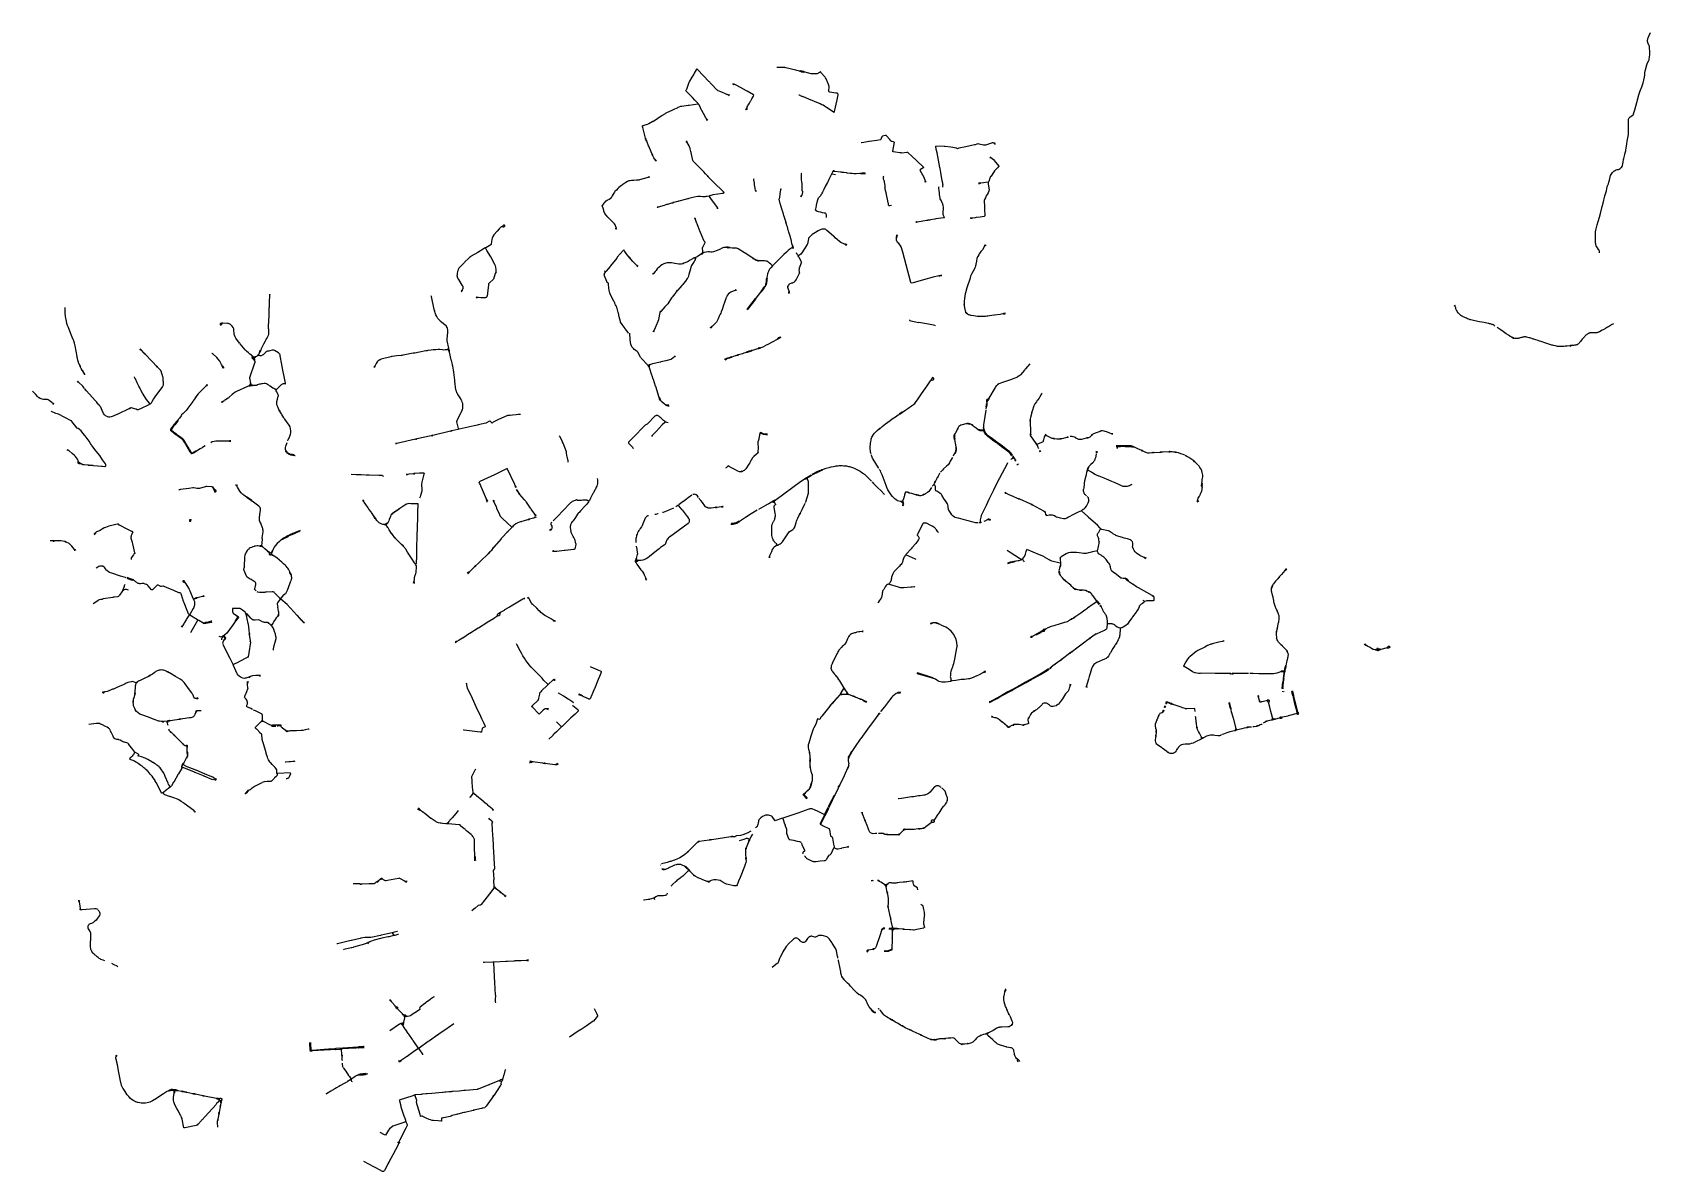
# Model space of a CAD drawing. Header units: inches. Extents: x 25491055 to 25513295, y 6670591 to 6686249.
import ezdxf

# ---------------------------------------------------------------- set-up
doc = ezdxf.new("R2010")
doc.units = ezdxf.units.IN
doc.header["$MEASUREMENT"] = 0

msp = doc.modelspace()

# ---------------------------------------------------------------- hatches: boundary and pattern name
for points in [[(25494307, 6682643), (25494307, 6682645), (25494307, 6682646), (25494308, 6682648), (25494308, 6682649), (25494309, 6682650), (25494310, 6682651), (25494311, 6682652), (25494313, 6682653), (25494314, 6682654), (25494316, 6682654), (25494317, 6682655), (25494319, 6682655), (25494320, 6682654), (25494322, 6682654), (25494323, 6682653), (25494325, 6682652), (25494326, 6682651), (25494327, 6682650), (25494328, 6682649), (25494328, 6682647), (25494328, 6682646), (25494329, 6682644), (25494329, 6682643), (25494328, 6682641), (25494328, 6682640), (25494327, 6682639), (25494326, 6682637), (25494325, 6682636), (25494324, 6682635), (25494323, 6682634), (25494321, 6682634), (25494320, 6682633), (25494318, 6682633), (25494316, 6682633), (25494314, 6682634), (25494312, 6682635), (25494311, 6682636), (25494309, 6682637), (25494308, 6682639), (25494307, 6682640), (25494307, 6682642), (25494307, 6682643)], [(25505362, 6678197), (25505361, 6678198), (25505361, 6678199), (25505360, 6678200), (25505358, 6678201), (25505357, 6678202), (25505356, 6678202), (25505354, 6678202), (25505353, 6678202), (25505352, 6678202), (25505350, 6678202), (25505349, 6678201), (25505348, 6678201), (25505348, 6678200), (25505347, 6678200), (25505346, 6678199), (25505345, 6678198), (25505345, 6678197), (25505344, 6678196), (25505344, 6678195), (25505344, 6678194), (25505344, 6678192), (25505344, 6678191), (25505344, 6678190), (25505345, 6678188), (25505345, 6678188), (25505346, 6678187), (25505347, 6678186), (25505348, 6678185), (25505349, 6678184), (25505351, 6678184), (25505352, 6678183), (25505354, 6678183), (25505355, 6678183), (25505356, 6678184), (25505358, 6678184), (25505359, 6678185), (25505360, 6678186), (25505361, 6678187), (25505362, 6678188), (25505362, 6678189), (25505363, 6678190), (25505363, 6678192), (25505363, 6678193), (25505363, 6678194), (25505363, 6678195), (25505362, 6678196), (25505362, 6678197)]]:
    msp.add_hatch(color=256).paths.add_polyline_path(points, flags=0)

# ---------------------------------------------------------------- linework, layer by layer
for points in [[(25513215, 6685664), (25513216, 6685672), (25513216, 6685688), (25513220, 6685718), (25513225, 6685736), (25513243, 6685804), (25513253, 6685829), (25513271, 6685862), (25513273, 6685872), (25513282, 6685915), (25513284, 6685935), (25513285, 6685949), (25513284, 6685988), (25513282, 6686032), (25513281, 6686056), (25513280, 6686061), (25513277, 6686066), (25513263, 6686094), (25513256, 6686110), (25513255, 6686115), (25513253, 6686120), (25513252, 6686126), (25513253, 6686139), (25513254, 6686147), (25513256, 6686156), (25513259, 6686165), (25513262, 6686175), (25513271, 6686195), (25513295, 6686249)], [(25500120, 6685634), (25500085, 6685578)], [(25500145, 6685675), (25500120, 6685634)], [(25500152, 6685686), (25500145, 6685675)], [(25500180, 6685733), (25500152, 6685686)], [(25500188, 6685746), (25500180, 6685733)], [(25500200, 6685734), (25500188, 6685746)], [(25500359, 6685568), (25500354, 6685572), (25500200, 6685734)], [(25501398, 6685766), (25501285, 6685766)], [(25501410, 6685763), (25501398, 6685766)], [(25501546, 6685729), (25501410, 6685763)], [(25501596, 6685717), (25501560, 6685726), (25501546, 6685729)], [(25501623, 6685716), (25501611, 6685718), (25501596, 6685717)], [(25501621, 6685707), (25501608, 6685711), (25501596, 6685717)], [(25501632, 6685703), (25501621, 6685707)], [(25501635, 6685714), (25501623, 6685716)], [(25501648, 6685712), (25501632, 6685703)], [(25501645, 6685702), (25501632, 6685703)], [(25501648, 6685712), (25501635, 6685714)], [(25501635, 6685714), (25501645, 6685702)], [(25501655, 6685701), (25501645, 6685702)], [(25501657, 6685709), (25501648, 6685712)], [(25501678, 6685700), (25501664, 6685699), (25501655, 6685701)], [(25501678, 6685700), (25501660, 6685708), (25501657, 6685709)], [(25501791, 6685679), (25501772, 6685679), (25501760, 6685681), (25501709, 6685693), (25501678, 6685700)], [(25501803, 6685679), (25501791, 6685679)], [(25501816, 6685680), (25501803, 6685679)], [(25501876, 6685701), (25501871, 6685698), (25501856, 6685686), (25501849, 6685682), (25501843, 6685681), (25501837, 6685680), (25501816, 6685680)], [(25501886, 6685709), (25501876, 6685701)], [(25501889, 6685703), (25501886, 6685709)], [(25501957, 6685624), (25501951, 6685632), (25501891, 6685699), (25501889, 6685703)], [(25501987, 6685553), (25501965, 6685608), (25501957, 6685624)], [(25512990, 6684973), (25512991, 6685016), (25512991, 6685029), (25512992, 6685045), (25512993, 6685054), (25512996, 6685067), (25513000, 6685073), (25513005, 6685078), (25513014, 6685086), (25513051, 6685110), (25513058, 6685121), (25513060, 6685127), (25513076, 6685183), (25513105, 6685283), (25513135, 6685392), (25513153, 6685447), (25513175, 6685502), (25513192, 6685554), (25513202, 6685593), (25513211, 6685634), (25513215, 6685664)], [(25500040, 6685458), (25500037, 6685448)], [(25500041, 6685441), (25500037, 6685448)], [(25500081, 6685571), (25500075, 6685559), (25500043, 6685463), (25500040, 6685458)], [(25500158, 6685319), (25500127, 6685352), (25500047, 6685436), (25500041, 6685441)], [(25500085, 6685578), (25500081, 6685571)], [(25500364, 6685565), (25500359, 6685568)], [(25500460, 6685461), (25500445, 6685477), (25500405, 6685519), (25500370, 6685555), (25500364, 6685565)], [(25500469, 6685454), (25500460, 6685461)], [(25500479, 6685447), (25500479, 6685447), (25500469, 6685454)], [(25500532, 6685425), (25500479, 6685447)], [(25500589, 6685400), (25500532, 6685425)], [(25500598, 6685397), (25500589, 6685400)], [(25500606, 6685393), (25500598, 6685397)], [(25500622, 6685387), (25500606, 6685393)], [(25500636, 6685388), (25500629, 6685388), (25500622, 6685387)], [(25500632, 6685378), (25500627, 6685381), (25500622, 6685387)], [(25500691, 6685529), (25500685, 6685530), (25500681, 6685530)], [(25500693, 6685539), (25500682, 6685540)], [(25500708, 6685530), (25500691, 6685529)], [(25500708, 6685530), (25500702, 6685535), (25500693, 6685539)], [(25500804, 6685480), (25500708, 6685530)], [(25500820, 6685472), (25500812, 6685477), (25500804, 6685480)], [(25500965, 6685390), (25500878, 6685439), (25500820, 6685472)], [(25500928, 6685309), (25500944, 6685337), (25500965, 6685374), (25500966, 6685376)], [(25500972, 6685386), (25500965, 6685390)], [(25500966, 6685376), (25500972, 6685386)], [(25501598, 6685384), (25501590, 6685387)], [(25501631, 6685369), (25501598, 6685384)], [(25501645, 6685364), (25501640, 6685366), (25501631, 6685369)], [(25501726, 6685330), (25501652, 6685361), (25501645, 6685364)], [(25501990, 6685545), (25501987, 6685553)], [(25502127, 6685404), (25502123, 6685407), (25502120, 6685409), (25502116, 6685411), (25502096, 6685415), (25502014, 6685429), (25502007, 6685430), (25502002, 6685436), (25502001, 6685443), (25502001, 6685451), (25502008, 6685496), (25502006, 6685504), (25501990, 6685545)], [(25502071, 6685148), (25502077, 6685159), (25502115, 6685322), (25502130, 6685391), (25502130, 6685396), (25502129, 6685400), (25502127, 6685404)], [(25499853, 6685178), (25499763, 6685136)], [(25499903, 6685203), (25499901, 6685202), (25499882, 6685193), (25499853, 6685178)], [(25499971, 6685229), (25499962, 6685228), (25499938, 6685220), (25499927, 6685215), (25499915, 6685209), (25499903, 6685203)], [(25500067, 6685243), (25499979, 6685231), (25499971, 6685229)], [(25500201, 6685261), (25500083, 6685245), (25500067, 6685243)], [(25500205, 6685269), (25500158, 6685319)], [(25500209, 6685262), (25500201, 6685261)], [(25500209, 6685262), (25500205, 6685269)], [(25500236, 6685214), (25500213, 6685257), (25500209, 6685262)], [(25500238, 6685209), (25500236, 6685214)], [(25500323, 6685055), (25500313, 6685074), (25500280, 6685135), (25500257, 6685175), (25500238, 6685209)], [(25500857, 6685186), (25500865, 6685194), (25500866, 6685196)], [(25500866, 6685196), (25500870, 6685204), (25500873, 6685210)], [(25500873, 6685210), (25500877, 6685220), (25500879, 6685226), (25500886, 6685237), (25500893, 6685249), (25500909, 6685278), (25500919, 6685294)], [(25500873, 6685210), (25500875, 6685201), (25500875, 6685194)], [(25500875, 6685194), (25500875, 6685190), (25500877, 6685182)], [(25500919, 6685294), (25500924, 6685301), (25500928, 6685309)], [(25501782, 6685307), (25501726, 6685330)], [(25501806, 6685297), (25501782, 6685307)], [(25501880, 6685266), (25501806, 6685297)], [(25502065, 6685152), (25502007, 6685191), (25501968, 6685217), (25501942, 6685235), (25501924, 6685246), (25501906, 6685255), (25501880, 6685266)], [(25502071, 6685148), (25502065, 6685152)], [(25499441, 6684948), (25499439, 6684954), (25499440, 6684962)], [(25499461, 6684969), (25499440, 6684962)], [(25499446, 6684949), (25499445, 6684953), (25499440, 6684962)], [(25499445, 6684940), (25499441, 6684946), (25499441, 6684948)], [(25499445, 6684940), (25499447, 6684946), (25499446, 6684949)], [(25499481, 6684796), (25499445, 6684940)], [(25499583, 6685022), (25499528, 6684991), (25499506, 6684981), (25499461, 6684969)], [(25499590, 6685026), (25499583, 6685022)], [(25499651, 6685064), (25499590, 6685026)], [(25499658, 6685069), (25499651, 6685064)], [(25499705, 6685100), (25499658, 6685069)], [(25499711, 6685104), (25499705, 6685100)], [(25499763, 6685136), (25499752, 6685130), (25499711, 6685104)], [(25500331, 6685050), (25500323, 6685055)], [(25500324, 6685043), (25500324, 6685045), (25500323, 6685055)], [(25500329, 6685032), (25500324, 6685043)], [(25500338, 6685040), (25500331, 6685050), (25500331, 6685050)], [(25512591, 6683233), (25512591, 6683237), (25512588, 6683249), (25512586, 6683256), (25512581, 6683266), (25512567, 6683286), (25512555, 6683302), (25512549, 6683315), (25512543, 6683331), (25512541, 6683341), (25512539, 6683357), (25512538, 6683378), (25512538, 6683425), (25512537, 6683441), (25512537, 6683506), (25512537, 6683509), (25512547, 6683548), (25512562, 6683603), (25512575, 6683649), (25512591, 6683709), (25512605, 6683761), (25512629, 6683854), (25512643, 6683901), (25512668, 6684003), (25512687, 6684073), (25512692, 6684099), (25512698, 6684124), (25512703, 6684139), (25512714, 6684167), (25512721, 6684191), (25512728, 6684216), (25512734, 6684240), (25512746, 6684281), (25512754, 6684297), (25512763, 6684310), (25512772, 6684323), (25512782, 6684334), (25512789, 6684340), (25512799, 6684347), (25512811, 6684353), (25512822, 6684358), (25512837, 6684362), (25512853, 6684366), (25512864, 6684370), (25512876, 6684377), (25512886, 6684385), (25512893, 6684391), (25512903, 6684405), (25512908, 6684417), (25512917, 6684466), (25512923, 6684502), (25512927, 6684517), (25512941, 6684568), (25512947, 6684592), (25512953, 6684619), (25512955, 6684631), (25512958, 6684655), (25512966, 6684716), (25512973, 6684755), (25512986, 6684821), (25512991, 6684845), (25512993, 6684863), (25512993, 6684934), (25512990, 6684973)], [(25499481, 6684786), (25499480, 6684790), (25499481, 6684796)], [(25499487, 6684787), (25499486, 6684790), (25499481, 6684796)], [(25499487, 6684775), (25499482, 6684783), (25499481, 6684786)], [(25499489, 6684781), (25499487, 6684787)], [(25499487, 6684775), (25499489, 6684781)], [(25499493, 6684772), (25499487, 6684775)], [(25499492, 6684760), (25499489, 6684767), (25499487, 6684775)], [(25499493, 6684772), (25499489, 6684781)], [(25499498, 6684753), (25499493, 6684758), (25499492, 6684760)], [(25499497, 6684762), (25499493, 6684772)], [(25499498, 6684753), (25499498, 6684760), (25499497, 6684762)], [(25499525, 6684688), (25499498, 6684753), (25499498, 6684753)], [(25500043, 6684742), (25500038, 6684750)], [(25500053, 6684737), (25500043, 6684742)], [(25500052, 6684747), (25500047, 6684755)], [(25500053, 6684737), (25500052, 6684747)], [(25500092, 6684662), (25500081, 6684690), (25500070, 6684712), (25500053, 6684737)], [(25502449, 6684729), (25502445, 6684729)], [(25502481, 6684734), (25502449, 6684729)], [(25502552, 6684747), (25502481, 6684734)], [(25502557, 6684748), (25502552, 6684747)], [(25502590, 6684753), (25502557, 6684748)], [(25502659, 6684764), (25502590, 6684753)], [(25502739, 6684822), (25502730, 6684813), (25502719, 6684788), (25502715, 6684776), (25502711, 6684773), (25502659, 6684764)], [(25502840, 6684777), (25502839, 6684778), (25502793, 6684826), (25502788, 6684830), (25502781, 6684832), (25502775, 6684831), (25502739, 6684822)], [(25502854, 6684760), (25502839, 6684777)], [(25502900, 6684742), (25502889, 6684744), (25502871, 6684747), (25502864, 6684751), (25502854, 6684760)], [(25502900, 6684742), (25502878, 6684614)], [(25504014, 6684704), (25504003, 6684701), (25503883, 6684676), (25503787, 6684656), (25503768, 6684650)], [(25504248, 6684730), (25504235, 6684725), (25504168, 6684702), (25504155, 6684698), (25504146, 6684697), (25504138, 6684697), (25504125, 6684700), (25504065, 6684713), (25504054, 6684715), (25504047, 6684715), (25504037, 6684713), (25504014, 6684704)], [(25504250, 6684730), (25504248, 6684730)], [(25504271, 6684724), (25504259, 6684729), (25504250, 6684730)], [(25504293, 6684723), (25504280, 6684725), (25504270, 6684724)], [(25504293, 6684707), (25504283, 6684714), (25504271, 6684724)], [(25499530, 6684676), (25499525, 6684688)], [(25499536, 6684663), (25499530, 6684676)], [(25499574, 6684573), (25499536, 6684663)], [(25499575, 6684563), (25499574, 6684567), (25499574, 6684573)], [(25499581, 6684564), (25499579, 6684568), (25499574, 6684573)], [(25499583, 6684553), (25499576, 6684560), (25499575, 6684563)], [(25499583, 6684553), (25499582, 6684562), (25499581, 6684564)], [(25499617, 6684494), (25499596, 6684525), (25499583, 6684553)], [(25499622, 6684484), (25499618, 6684489), (25499617, 6684494)], [(25499627, 6684489), (25499622, 6684493), (25499617, 6684494)], [(25499628, 6684476), (25499622, 6684484)], [(25499635, 6684482), (25499627, 6684489)], [(25500094, 6684656), (25500092, 6684662)], [(25500096, 6684646), (25500094, 6684656)], [(25500104, 6684613), (25500096, 6684646)], [(25500107, 6684599), (25500104, 6684613)], [(25500133, 6684487), (25500107, 6684599)], [(25500135, 6684481), (25500133, 6684487)], [(25500140, 6684475), (25500135, 6684481)], [(25500229, 6684387), (25500140, 6684475)], [(25502878, 6684614), (25502877, 6684611)], [(25502918, 6684603), (25502889, 6684608), (25502877, 6684611)], [(25503093, 6684593), (25503086, 6684597), (25503081, 6684598), (25503071, 6684597), (25503006, 6684590), (25502995, 6684591), (25502978, 6684593), (25502918, 6684603)], [(25503143, 6684547), (25503093, 6684593)], [(25503207, 6684489), (25503143, 6684547)], [(25503308, 6684391), (25503207, 6684489)], [(25503473, 6684683), (25503474, 6684687)], [(25503488, 6684594), (25503482, 6684626), (25503473, 6684674), (25503473, 6684683)], [(25503587, 6684682), (25503474, 6684687)], [(25503528, 6684390), (25503488, 6684594)], [(25503768, 6684650), (25503755, 6684657), (25503677, 6684669), (25503599, 6684682), (25503587, 6684682)], [(25504220, 6684526), (25504213, 6684530)], [(25504224, 6684533), (25504217, 6684538)], [(25504229, 6684524), (25504221, 6684525), (25504220, 6684526)], [(25504229, 6684524), (25504227, 6684530), (25504224, 6684533)], [(25504262, 6684499), (25504229, 6684524)], [(25504272, 6684495), (25504262, 6684499)], [(25504340, 6684409), (25504279, 6684486), (25504272, 6684495)], [(25499521, 6684259), (25499498, 6684251), (25499400, 6684222), (25499391, 6684219)], [(25499528, 6684263), (25499526, 6684263), (25499521, 6684259)], [(25499528, 6684256), (25499525, 6684256), (25499521, 6684259)], [(25499537, 6684265), (25499528, 6684263)], [(25499538, 6684256), (25499528, 6684256)], [(25500238, 6684378), (25500229, 6684387)], [(25500284, 6684330), (25500238, 6684378)], [(25500306, 6684306), (25500284, 6684330)], [(25500337, 6684273), (25500306, 6684306)], [(25500344, 6684268), (25500342, 6684271), (25500337, 6684273)], [(25500340, 6684265), (25500338, 6684268), (25500337, 6684273)], [(25500349, 6684259), (25500343, 6684262), (25500340, 6684265)], [(25500349, 6684259), (25500347, 6684265), (25500344, 6684268)], [(25500403, 6684205), (25500381, 6684225), (25500349, 6684259)], [(25501623, 6684312), (25501621, 6684314)], [(25501632, 6684182), (25501629, 6684201), (25501627, 6684216), (25501626, 6684258), (25501624, 6684308), (25501623, 6684312)], [(25502039, 6684300), (25502002, 6684227)], [(25502059, 6684337), (25502052, 6684326), (25502039, 6684300)], [(25502043, 6684299), (25502039, 6684300)], [(25502093, 6684292), (25502043, 6684299)], [(25502059, 6684337), (25502062, 6684348)], [(25502074, 6684337), (25502059, 6684337)], [(25502075, 6684344), (25502062, 6684348)], [(25502085, 6684338), (25502074, 6684337)], [(25502085, 6684338), (25502075, 6684344)], [(25502163, 6684328), (25502085, 6684338)], [(25502175, 6684326), (25502163, 6684328)], [(25502183, 6684325), (25502175, 6684326)], [(25502248, 6684317), (25502241, 6684317), (25502206, 6684321), (25502183, 6684325)], [(25502260, 6684314), (25502248, 6684317)], [(25502323, 6684307), (25502293, 6684310), (25502260, 6684314)], [(25502377, 6684305), (25502345, 6684306), (25502323, 6684307)], [(25502425, 6684307), (25502377, 6684305)], [(25502491, 6684314), (25502459, 6684313), (25502437, 6684311), (25502425, 6684307)], [(25502492, 6684305), (25502467, 6684304), (25502439, 6684305), (25502425, 6684307)], [(25502500, 6684315), (25502491, 6684314)], [(25502504, 6684305), (25502492, 6684305)], [(25502758, 6684218), (25502752, 6684237), (25502751, 6684251), (25502752, 6684263), (25502754, 6684270)], [(25502754, 6684270), (25502757, 6684278)], [(25503308, 6684391), (25503286, 6684377), (25503263, 6684365), (25503254, 6684357)], [(25503256, 6684352), (25503254, 6684357)], [(25503310, 6684252), (25503256, 6684352)], [(25503331, 6684205), (25503310, 6684252)], [(25503530, 6684376), (25503528, 6684390)], [(25503540, 6684322), (25503530, 6684376)], [(25503570, 6684156), (25503570, 6684162), (25503568, 6684176), (25503561, 6684209), (25503540, 6684322)], [(25504224, 6684270), (25504217, 6684255), (25504213, 6684245), (25504201, 6684201), (25504192, 6684188)], [(25504335, 6684404), (25504317, 6684387), (25504300, 6684370), (25504280, 6684346), (25504263, 6684323), (25504230, 6684274), (25504224, 6684270)], [(25504340, 6684409), (25504335, 6684404)], [(25499062, 6684061), (25499054, 6684052), (25499037, 6684027), (25499025, 6684004), (25499017, 6683990)], [(25499153, 6684143), (25499117, 6684117), (25499100, 6684104), (25499081, 6684081), (25499062, 6684061)], [(25499166, 6684152), (25499153, 6684143)], [(25499172, 6684157), (25499166, 6684152)], [(25499288, 6684212), (25499271, 6684210), (25499252, 6684206), (25499236, 6684199), (25499213, 6684185), (25499172, 6684157)], [(25499391, 6684219), (25499360, 6684217), (25499323, 6684214), (25499293, 6684212), (25499288, 6684212)], [(25500412, 6684196), (25500403, 6684205)], [(25500546, 6684036), (25500408, 6684016)], [(25500422, 6684185), (25500412, 6684196)], [(25500555, 6684055), (25500551, 6684060), (25500422, 6684185)], [(25500560, 6684047), (25500559, 6684042), (25500555, 6684037), (25500546, 6684036)], [(25500551, 6684044), (25500546, 6684036)], [(25500555, 6684055), (25500551, 6684044)], [(25500560, 6684047), (25500555, 6684046), (25500551, 6684044)], [(25500560, 6684047), (25500555, 6684055)], [(25500972, 6684224), (25500971, 6684232), (25500973, 6684241)], [(25500975, 6684198), (25500972, 6684224)], [(25500976, 6684189), (25500975, 6684198)], [(25500978, 6684179), (25500976, 6684189)], [(25500988, 6684098), (25500987, 6684106), (25500981, 6684153), (25500978, 6684179)], [(25500994, 6684082), (25500988, 6684098)], [(25500997, 6684068), (25500994, 6684074), (25500994, 6684082)], [(25501001, 6684070), (25500999, 6684074), (25500998, 6684076), (25500994, 6684082)], [(25501001, 6684058), (25500997, 6684068)], [(25501006, 6684062), (25501001, 6684070)], [(25501328, 6684026), (25501321, 6683979), (25501318, 6683963)], [(25501329, 6684035), (25501328, 6684026)], [(25501338, 6684083), (25501329, 6684035)], [(25501335, 6684099), (25501335, 6684091)], [(25501335, 6684091), (25501335, 6684088), (25501338, 6684083)], [(25501343, 6684090), (25501342, 6684087), (25501338, 6684083)], [(25501344, 6684097), (25501343, 6684090)], [(25501637, 6684032), (25501635, 6684024), (25501630, 6684014), (25501624, 6684004)], [(25501635, 6684170), (25501632, 6684182)], [(25501637, 6684073), (25501635, 6684162), (25501635, 6684170)], [(25501637, 6684073), (25501638, 6684064), (25501639, 6684043), (25501637, 6684032)], [(25501895, 6684018), (25501896, 6684019), (25501904, 6684030)], [(25501957, 6684139), (25501932, 6684091), (25501913, 6684052), (25501906, 6684038), (25501904, 6684030)], [(25501981, 6684187), (25501957, 6684139)], [(25501986, 6684196), (25501981, 6684187)], [(25502002, 6684227), (25501986, 6684196)], [(25502761, 6684213), (25502758, 6684218)], [(25502773, 6684115), (25502774, 6684123), (25502775, 6684145), (25502773, 6684168), (25502768, 6684189), (25502765, 6684203), (25502761, 6684213)], [(25502775, 6684107), (25502773, 6684115)], [(25502776, 6684099), (25502775, 6684107)], [(25502820, 6683882), (25502819, 6683896), (25502818, 6683908), (25502806, 6683957), (25502798, 6683997), (25502787, 6684044), (25502780, 6684076), (25502776, 6684099)], [(25503327, 6684196), (25503327, 6684199), (25503331, 6684205)], [(25503327, 6684189), (25503327, 6684196)], [(25503336, 6684195), (25503335, 6684197), (25503331, 6684205)], [(25503337, 6684188), (25503336, 6684195)], [(25503522, 6684035), (25503520, 6684043), (25503516, 6684074), (25503513, 6684101), (25503513, 6684108), (25503514, 6684119)], [(25503514, 6684119), (25503516, 6684131)], [(25503523, 6684027), (25503522, 6684029), (25503522, 6684035)], [(25503529, 6683975), (25503526, 6683992), (25503523, 6684027)], [(25503564, 6684128), (25503562, 6684119)], [(25503570, 6684156), (25503568, 6684150), (25503565, 6684138), (25503564, 6684128)], [(25504071, 6684176), (25504058, 6684174)], [(25504073, 6684169), (25504060, 6684165)], [(25504085, 6684174), (25504075, 6684176), (25504071, 6684176)], [(25504085, 6684174), (25504080, 6684171), (25504073, 6684169)], [(25504192, 6684188), (25504154, 6684185), (25504128, 6684181), (25504085, 6684174)], [(25504192, 6684175), (25504192, 6684168), (25504203, 6684078), (25504202, 6684072), (25504199, 6684064), (25504189, 6684044), (25504178, 6684022), (25504165, 6684000)], [(25504192, 6684188), (25504192, 6684175)], [(25498909, 6683900), (25498899, 6683889), (25498884, 6683871)], [(25498887, 6683863), (25498884, 6683871)], [(25498909, 6683800), (25498899, 6683832), (25498887, 6683863)], [(25498939, 6683930), (25498934, 6683927), (25498923, 6683915), (25498909, 6683900)], [(25498954, 6683940), (25498939, 6683930)], [(25499017, 6683990), (25499010, 6683977), (25498997, 6683963), (25498982, 6683953), (25498960, 6683942), (25498954, 6683940)], [(25499649, 6683847), (25499645, 6683847), (25499640, 6683845)], [(25499648, 6683841), (25499645, 6683841), (25499640, 6683845)], [(25499658, 6683845), (25499652, 6683841), (25499648, 6683841)], [(25499658, 6683845), (25499652, 6683846), (25499649, 6683847)], [(25499763, 6683879), (25499737, 6683871), (25499658, 6683845)], [(25499771, 6683882), (25499763, 6683879)], [(25499785, 6683885), (25499783, 6683884), (25499771, 6683882)], [(25499849, 6683903), (25499839, 6683901), (25499785, 6683885)], [(25499859, 6683909), (25499855, 6683908), (25499849, 6683903)], [(25499861, 6683904), (25499858, 6683903), (25499849, 6683903)], [(25499870, 6683909), (25499862, 6683910), (25499859, 6683909)], [(25499870, 6683909), (25499864, 6683905), (25499861, 6683904)], [(25499904, 6683918), (25499870, 6683909)], [(25499934, 6683927), (25499924, 6683924), (25499904, 6683918)], [(25499942, 6683929), (25499934, 6683927)], [(25500045, 6683956), (25499942, 6683929)], [(25500057, 6683959), (25500045, 6683956)], [(25500066, 6683961), (25500057, 6683959)], [(25500203, 6683994), (25500150, 6683982), (25500076, 6683964), (25500066, 6683961)], [(25500217, 6683995), (25500203, 6683994)], [(25500236, 6683994), (25500222, 6683995), (25500217, 6683995)], [(25500357, 6683999), (25500331, 6683994), (25500311, 6683991), (25500300, 6683990), (25500279, 6683989), (25500263, 6683990), (25500236, 6683994)], [(25500363, 6684001), (25500357, 6683999)], [(25500363, 6683991), (25500357, 6683999)], [(25500408, 6684016), (25500393, 6684012), (25500368, 6684004), (25500363, 6684001)], [(25500471, 6683841), (25500420, 6683909), (25500389, 6683954), (25500363, 6683991)], [(25500470, 6683831), (25500471, 6683841)], [(25500472, 6683824), (25500470, 6683831)], [(25500478, 6683834), (25500471, 6683841)], [(25500482, 6683826), (25500478, 6683834)], [(25501319, 6683948), (25501319, 6683950), (25501318, 6683963)], [(25501339, 6683880), (25501321, 6683940), (25501319, 6683948)], [(25501342, 6683870), (25501339, 6683880)], [(25501362, 6683803), (25501342, 6683870)], [(25501365, 6683794), (25501362, 6683803)], [(25501624, 6684004), (25501615, 6683999), (25501607, 6683994)], [(25501624, 6684004), (25501620, 6683994), (25501616, 6683986)], [(25501848, 6683787), (25501842, 6683789), (25501828, 6683797), (25501820, 6683803), (25501819, 6683811), (25501821, 6683823), (25501825, 6683840), (25501832, 6683870), (25501833, 6683873)], [(25501833, 6683873), (25501843, 6683917), (25501850, 6683948), (25501854, 6683961), (25501860, 6683974), (25501867, 6683983), (25501889, 6684008), (25501895, 6684018)], [(25502864, 6683867), (25502838, 6683863), (25502825, 6683865), (25502821, 6683873), (25502820, 6683882)], [(25503551, 6683928), (25503548, 6683932), (25503540, 6683946), (25503533, 6683960), (25503531, 6683969), (25503529, 6683975)], [(25503577, 6683837), (25503577, 6683843), (25503573, 6683868), (25503569, 6683884), (25503567, 6683890), (25503564, 6683899), (25503553, 6683921), (25503551, 6683928)], [(25503574, 6683775), (25503573, 6683785), (25503576, 6683820), (25503577, 6683836), (25503577, 6683837)], [(25504139, 6683861), (25504140, 6683838), (25504142, 6683804), (25504145, 6683742), (25504146, 6683730), (25504144, 6683725), (25504141, 6683721), (25504134, 6683718), (25504080, 6683710), (25504027, 6683703), (25504010, 6683700)], [(25504165, 6684000), (25504153, 6683973), (25504142, 6683951), (25504137, 6683941), (25504136, 6683934), (25504136, 6683927), (25504139, 6683861)], [(25497548, 6683596), (25497545, 6683599), (25497540, 6683600), (25497535, 6683600), (25497531, 6683598), (25497517, 6683587), (25497510, 6683580)], [(25497510, 6683580), (25497521, 6683578), (25497533, 6683578), (25497540, 6683579), (25497545, 6683580), (25497548, 6683584), (25497550, 6683588), (25497550, 6683592), (25497548, 6683596)], [(25498911, 6683793), (25498909, 6683800)], [(25498942, 6683735), (25498924, 6683760), (25498911, 6683793)], [(25498980, 6683693), (25498965, 6683707), (25498942, 6683735)], [(25498988, 6683685), (25498980, 6683693)], [(25499070, 6683590), (25499063, 6683603), (25499055, 6683617), (25499043, 6683631), (25498988, 6683685)], [(25499073, 6683581), (25499070, 6683590)], [(25499078, 6683568), (25499073, 6683581)], [(25500158, 6683689), (25500155, 6683696)], [(25500168, 6683676), (25500161, 6683684), (25500158, 6683689)], [(25500166, 6683691), (25500163, 6683699)], [(25500168, 6683676), (25500168, 6683686), (25500166, 6683691)], [(25500189, 6683624), (25500168, 6683676)], [(25500192, 6683616), (25500189, 6683624)], [(25500211, 6683569), (25500192, 6683616)], [(25501379, 6683748), (25501365, 6683794)], [(25501384, 6683732), (25501379, 6683748)], [(25501388, 6683717), (25501384, 6683732)], [(25501409, 6683649), (25501388, 6683717)], [(25501417, 6683634), (25501415, 6683641), (25501409, 6683649)], [(25501411, 6683632), (25501409, 6683639), (25501409, 6683649)], [(25501417, 6683625), (25501412, 6683630), (25501411, 6683632)], [(25501417, 6683625), (25501417, 6683631), (25501417, 6683634)], [(25501430, 6683581), (25501417, 6683625)], [(25501432, 6683574), (25501430, 6683581)], [(25501957, 6683766), (25501937, 6683765), (25501915, 6683769), (25501886, 6683777), (25501860, 6683783), (25501848, 6683787)], [(25501971, 6683718), (25501970, 6683728), (25501967, 6683742), (25501961, 6683759), (25501957, 6683766)], [(25501969, 6683706), (25501971, 6683715), (25501971, 6683718)], [(25503203, 6683645), (25503198, 6683645)], [(25503203, 6683637), (25503198, 6683636)], [(25503222, 6683642), (25503206, 6683644), (25503203, 6683645)], [(25503222, 6683642), (25503207, 6683638), (25503203, 6683637)], [(25503355, 6683665), (25503344, 6683662), (25503222, 6683642)], [(25503384, 6683669), (25503376, 6683668), (25503363, 6683666), (25503355, 6683665)], [(25503473, 6683685), (25503460, 6683683), (25503397, 6683672), (25503384, 6683669)], [(25503586, 6683701), (25503579, 6683700), (25503473, 6683685)], [(25503588, 6683712), (25503587, 6683715), (25503579, 6683731), (25503574, 6683744), (25503572, 6683753), (25503571, 6683761), (25503571, 6683766), (25503574, 6683775)], [(25503591, 6683703), (25503586, 6683701)], [(25503591, 6683703), (25503588, 6683712)], [(25503956, 6683690), (25503946, 6683689)], [(25503956, 6683697), (25503948, 6683698)], [(25503969, 6683695), (25503959, 6683697), (25503956, 6683697)], [(25503969, 6683695), (25503960, 6683691), (25503956, 6683690)], [(25504010, 6683700), (25503982, 6683697), (25503969, 6683695)], [(25497364, 6683374), (25497361, 6683338), (25497360, 6683334), (25497359, 6683333)], [(25497471, 6683548), (25497444, 6683518), (25497396, 6683465), (25497383, 6683441), (25497374, 6683419), (25497369, 6683403), (25497364, 6683374)], [(25497476, 6683553), (25497471, 6683548)], [(25497510, 6683580), (25497500, 6683575), (25497490, 6683567), (25497476, 6683553)], [(25499076, 6683550), (25499076, 6683558), (25499078, 6683568)], [(25499076, 6683542), (25499076, 6683550)], [(25499085, 6683549), (25499083, 6683557), (25499078, 6683568)], [(25499087, 6683541), (25499085, 6683549)], [(25500215, 6683560), (25500211, 6683569)], [(25500226, 6683530), (25500215, 6683560)], [(25500229, 6683522), (25500226, 6683530)], [(25500271, 6683419), (25500229, 6683522)], [(25500296, 6683358), (25500296, 6683356), (25500292, 6683348), (25500264, 6683293)], [(25500274, 6683412), (25500271, 6683419)], [(25500295, 6683369), (25500287, 6683380), (25500274, 6683412)], [(25500295, 6683369), (25500296, 6683358)], [(25501444, 6683530), (25501432, 6683574)], [(25501447, 6683521), (25501444, 6683530)], [(25501452, 6683502), (25501447, 6683521)], [(25501469, 6683450), (25501452, 6683502)], [(25501473, 6683436), (25501469, 6683450)], [(25501480, 6683411), (25501473, 6683436)], [(25501482, 6683407), (25501480, 6683411)], [(25501494, 6683347), (25501490, 6683376), (25501482, 6683407)], [(25501724, 6683422), (25501721, 6683413), (25501716, 6683390), (25501713, 6683366), (25501711, 6683355), (25501707, 6683341)], [(25501918, 6683546), (25501906, 6683544), (25501881, 6683534), (25501856, 6683521), (25501818, 6683500), (25501772, 6683469), (25501747, 6683449), (25501734, 6683436), (25501724, 6683422)], [(25501952, 6683542), (25501945, 6683544), (25501934, 6683546), (25501918, 6683546)], [(25501959, 6683538), (25501952, 6683542)], [(25502073, 6683441), (25502067, 6683448), (25501976, 6683527), (25501959, 6683538)], [(25502207, 6683343), (25502177, 6683356), (25502164, 6683363), (25502148, 6683374), (25502114, 6683404), (25502088, 6683426), (25502073, 6683441)], [(25502932, 6683415), (25502929, 6683426), (25502935, 6683467)], [(25502932, 6683415), (25502937, 6683424), (25502946, 6683465)], [(25502980, 6683323), (25502963, 6683345), (25502947, 6683363), (25502939, 6683375), (25502935, 6683382), (25502933, 6683389), (25502932, 6683400), (25502932, 6683415)], [(25497048, 6683142), (25497000, 6683093)], [(25497052, 6683146), (25497048, 6683142)], [(25497176, 6683225), (25497086, 6683172), (25497076, 6683166), (25497061, 6683154), (25497052, 6683146)], [(25497264, 6683277), (25497176, 6683225)], [(25497279, 6683286), (25497264, 6683277)], [(25497359, 6683333), (25497357, 6683330), (25497354, 6683327), (25497288, 6683288), (25497279, 6683286)], [(25497358, 6683164), (25497303, 6683250), (25497286, 6683278), (25497279, 6683286)], [(25497428, 6682959), (25497429, 6682982), (25497429, 6682996), (25497427, 6683011), (25497425, 6683021), (25497418, 6683038), (25497410, 6683057), (25497358, 6683164)], [(25499086, 6683147), (25499000, 6683038)], [(25499094, 6683157), (25499086, 6683147)], [(25499176, 6683253), (25499094, 6683157)], [(25499183, 6683262), (25499176, 6683253)], [(25499189, 6683248), (25499183, 6683262)], [(25499253, 6683164), (25499218, 6683209), (25499196, 6683237), (25499189, 6683248)], [(25499269, 6683150), (25499262, 6683158), (25499253, 6683164)], [(25499264, 6683146), (25499258, 6683154), (25499253, 6683164)], [(25499281, 6683132), (25499272, 6683137), (25499264, 6683146)], [(25499281, 6683132), (25499277, 6683140), (25499269, 6683150)], [(25500126, 6683137), (25500096, 6683117), (25500068, 6683100), (25500048, 6683089), (25500020, 6683079), (25500010, 6683075)], [(25500141, 6683146), (25500138, 6683144), (25500126, 6683137)], [(25500167, 6683155), (25500141, 6683146)], [(25500167, 6683155), (25500159, 6683147), (25500158, 6683140), (25500159, 6683138)], [(25500159, 6683138), (25500163, 6683127)], [(25500167, 6683141), (25500167, 6683134), (25500163, 6683127)], [(25500247, 6683202), (25500222, 6683185), (25500190, 6683163), (25500167, 6683155)], [(25500167, 6683155), (25500167, 6683145), (25500167, 6683141)], [(25500254, 6683210), (25500252, 6683209), (25500247, 6683202)], [(25500247, 6683202), (25500255, 6683203), (25500257, 6683204)], [(25500268, 6683221), (25500260, 6683214), (25500254, 6683210)], [(25500257, 6683204), (25500266, 6683207)], [(25500263, 6683288), (25500264, 6683293)], [(25500269, 6683237), (25500263, 6683288)], [(25500266, 6683207), (25500276, 6683218)], [(25500268, 6683223), (25500268, 6683228), (25500269, 6683237)], [(25500268, 6683221), (25500268, 6683223)], [(25500276, 6683218), (25500271, 6683219), (25500268, 6683221)], [(25500275, 6683226), (25500269, 6683237)], [(25500276, 6683218), (25500275, 6683226)], [(25500286, 6683222), (25500276, 6683218)], [(25500362, 6683232), (25500342, 6683233), (25500314, 6683229), (25500287, 6683222), (25500286, 6683222)], [(25500380, 6683229), (25500362, 6683232)], [(25500451, 6683244), (25500432, 6683237), (25500415, 6683232), (25500400, 6683230), (25500380, 6683229)], [(25500511, 6683271), (25500451, 6683244)], [(25500521, 6683276), (25500511, 6683271)], [(25500556, 6683292), (25500521, 6683276)], [(25500586, 6683294), (25500572, 6683294), (25500556, 6683292)], [(25500596, 6683297), (25500593, 6683297), (25500586, 6683294)], [(25500595, 6683290), (25500594, 6683290), (25500586, 6683294)], [(25500609, 6683287), (25500595, 6683290)], [(25500609, 6683298), (25500596, 6683297)], [(25500609, 6683298), (25500616, 6683300), (25500623, 6683298)], [(25500623, 6683287), (25500615, 6683284), (25500609, 6683287)], [(25500637, 6683293), (25500629, 6683294), (25500623, 6683298)], [(25500637, 6683286), (25500623, 6683287)], [(25500647, 6683288), (25500640, 6683292), (25500637, 6683293)], [(25500647, 6683288), (25500639, 6683286), (25500637, 6683286)], [(25500740, 6683280), (25500731, 6683281), (25500719, 6683282), (25500692, 6683283), (25500672, 6683284), (25500647, 6683288)], [(25500841, 6683221), (25500753, 6683275), (25500746, 6683278), (25500740, 6683280)], [(25500852, 6683213), (25500841, 6683221)], [(25500943, 6683155), (25500852, 6683213)], [(25500953, 6683149), (25500943, 6683155)], [(25500953, 6683149), (25500959, 6683150), (25500963, 6683147)], [(25500953, 6683149), (25500956, 6683143), (25500960, 6683141)], [(25500960, 6683141), (25500964, 6683139), (25500969, 6683140)], [(25500963, 6683147), (25500967, 6683144), (25500969, 6683140)], [(25500969, 6683140), (25500988, 6683128)], [(25501331, 6683145), (25501250, 6683065)], [(25501483, 6683282), (25501473, 6683276), (25501464, 6683271), (25501442, 6683253), (25501418, 6683230), (25501383, 6683196), (25501331, 6683145)], [(25501495, 6683290), (25501493, 6683288), (25501483, 6683282)], [(25501498, 6683284), (25501492, 6683282), (25501483, 6683282)], [(25501497, 6683335), (25501494, 6683347)], [(25501504, 6683296), (25501495, 6683290)], [(25501501, 6683320), (25501497, 6683335)], [(25501510, 6683290), (25501498, 6683284)], [(25501501, 6683320), (25501499, 6683312), (25501500, 6683309)], [(25501500, 6683309), (25501504, 6683296)], [(25501501, 6683320), (25501505, 6683314), (25501506, 6683311)], [(25501510, 6683290), (25501504, 6683296)], [(25501506, 6683311), (25501508, 6683303), (25501510, 6683290)], [(25501515, 6683282), (25501510, 6683290)], [(25501517, 6683279), (25501515, 6683282)], [(25501575, 6683185), (25501568, 6683196), (25501555, 6683218)], [(25501580, 6683176), (25501575, 6683185)], [(25501591, 6683180), (25501580, 6683176)], [(25501587, 6683164), (25501580, 6683176)], [(25501622, 6683101), (25501621, 6683104), (25501597, 6683145), (25501587, 6683164)], [(25501627, 6683213), (25501617, 6683200), (25501591, 6683180)], [(25501703, 6683335), (25501632, 6683220), (25501627, 6683213)], [(25501707, 6683341), (25501703, 6683335)], [(25502218, 6683339), (25502207, 6683343)], [(25502228, 6683336), (25502218, 6683339)], [(25502241, 6683325), (25502228, 6683336)], [(25502244, 6683333), (25502237, 6683335), (25502228, 6683336)], [(25502248, 6683320), (25502241, 6683325)], [(25502254, 6683330), (25502244, 6683333)], [(25502996, 6683299), (25502980, 6683323)], [(25503128, 6682812), (25503064, 6683054), (25503017, 6683229), (25503002, 6683286), (25502996, 6683299)], [(25504045, 6683162), (25504037, 6683143), (25504030, 6683106), (25504022, 6683064), (25504021, 6683052), (25504017, 6683038), (25504012, 6683024), (25504007, 6683011), (25504001, 6682998), (25503966, 6682933)], [(25504048, 6683169), (25504045, 6683162)], [(25504081, 6683224), (25504069, 6683207), (25504061, 6683193), (25504048, 6683169)], [(25504091, 6683235), (25504081, 6683224)], [(25504097, 6683243), (25504091, 6683235)], [(25504141, 6683309), (25504111, 6683262), (25504097, 6683243)], [(25504144, 6683329), (25504141, 6683318), (25504141, 6683309)], [(25504162, 6683327), (25504149, 6683313), (25504141, 6683309)], [(25512593, 6683220), (25512591, 6683233)], [(25496956, 6683048), (25496927, 6683019), (25496918, 6683007), (25496908, 6682991), (25496901, 6682972), (25496898, 6682962), (25496895, 6682936), (25496893, 6682920)], [(25496893, 6682920), (25496893, 6682913)], [(25496965, 6683058), (25496956, 6683048)], [(25496994, 6683086), (25496965, 6683058)], [(25497000, 6683093), (25496994, 6683086)], [(25497428, 6682959), (25497416, 6682934), (25497392, 6682858), (25497387, 6682852), (25497338, 6682807), (25497332, 6682800), (25497326, 6682793)], [(25498952, 6682824), (25498916, 6682902), (25498914, 6682914), (25498916, 6682925), (25498920, 6682936), (25498930, 6682953), (25498933, 6682959)], [(25498927, 6682962), (25498919, 6682967), (25498916, 6682967)], [(25498933, 6682959), (25498927, 6682962)], [(25498940, 6682967), (25498933, 6682959)], [(25498995, 6683033), (25498940, 6682967)], [(25499000, 6683038), (25498995, 6683033)], [(25499358, 6683049), (25499337, 6683070), (25499309, 6683100), (25499281, 6683132)], [(25499372, 6683042), (25499368, 6683045), (25499358, 6683049)], [(25499367, 6683036), (25499364, 6683039), (25499358, 6683049)], [(25499376, 6683027), (25499367, 6683036)], [(25499381, 6683035), (25499372, 6683042)], [(25499585, 6682933), (25499580, 6682926)], [(25499596, 6682941), (25499587, 6682935), (25499585, 6682933)], [(25499592, 6682929), (25499588, 6682922)], [(25499596, 6682941), (25499594, 6682932), (25499592, 6682929)], [(25499613, 6682960), (25499596, 6682941)], [(25499620, 6682968), (25499613, 6682960)], [(25499626, 6682975), (25499620, 6682968)], [(25499779, 6683081), (25499759, 6683078), (25499733, 6683069), (25499707, 6683055), (25499687, 6683041), (25499672, 6683028), (25499644, 6682998), (25499626, 6682975)], [(25499789, 6683082), (25499779, 6683081)], [(25499797, 6683083), (25499789, 6683082)], [(25499939, 6683065), (25499883, 6683074), (25499837, 6683081), (25499812, 6683083), (25499797, 6683083)], [(25499950, 6683064), (25499939, 6683065)], [(25499958, 6683064), (25499950, 6683064)], [(25499990, 6683068), (25499972, 6683065), (25499963, 6683064), (25499958, 6683064)], [(25500002, 6683075), (25499997, 6683074), (25499990, 6683068)], [(25500003, 6683070), (25499998, 6683069), (25499990, 6683068)], [(25500010, 6683075), (25500002, 6683075)], [(25500010, 6683075), (25500005, 6683071), (25500003, 6683070)], [(25500110, 6683037), (25500105, 6683024), (25500099, 6683000), (25500079, 6682920), (25500067, 6682883)], [(25500152, 6683100), (25500115, 6683044), (25500110, 6683037)], [(25500156, 6683107), (25500152, 6683100)], [(25500163, 6683127), (25500162, 6683118), (25500156, 6683107)], [(25500988, 6683128), (25500990, 6683123), (25500993, 6683121)], [(25500988, 6683128), (25500992, 6683128), (25500996, 6683126)], [(25500993, 6683121), (25500997, 6683119), (25501000, 6683120)], [(25500996, 6683126), (25501000, 6683123), (25501000, 6683120)], [(25501020, 6683112), (25501008, 6683113), (25501000, 6683120)], [(25501027, 6683113), (25501023, 6683114), (25501020, 6683112)], [(25501020, 6683112), (25501022, 6683109), (25501026, 6683108)], [(25501026, 6683108), (25501030, 6683107), (25501034, 6683109)], [(25501034, 6683109), (25501031, 6683112), (25501027, 6683113)], [(25501077, 6683107), (25501046, 6683107), (25501034, 6683109)], [(25501093, 6683108), (25501077, 6683107)], [(25501165, 6683095), (25501148, 6683103), (25501134, 6683106), (25501118, 6683108), (25501093, 6683108)], [(25501158, 6682932), (25501151, 6682875)], [(25501227, 6683040), (25501203, 6683011), (25501188, 6682992), (25501177, 6682976), (25501170, 6682962), (25501163, 6682946), (25501158, 6682932)], [(25501170, 6683090), (25501165, 6683095)], [(25501222, 6683044), (25501203, 6683062), (25501185, 6683078), (25501170, 6683090)], [(25501227, 6683040), (25501222, 6683044)], [(25501250, 6683065), (25501241, 6683055), (25501227, 6683040)], [(25501597, 6682941), (25501594, 6682936), (25501550, 6682853), (25501535, 6682828), (25501527, 6682819), (25501520, 6682812), (25501507, 6682806), (25501501, 6682804)], [(25501599, 6682946), (25501597, 6682958), (25501595, 6682985), (25501596, 6682997), (25501596, 6683002), (25501599, 6683015)], [(25501599, 6682946), (25501597, 6682941)], [(25501625, 6683092), (25501620, 6683081), (25501599, 6683015)], [(25501625, 6683092), (25501622, 6683101)], [(25503537, 6682912), (25503546, 6682914), (25503552, 6682915)], [(25503966, 6682933), (25503959, 6682918), (25503955, 6682907), (25503950, 6682896), (25503942, 6682872), (25503897, 6682737), (25503878, 6682670), (25503874, 6682655), (25503868, 6682625), (25503864, 6682590), (25503862, 6682555), (25503861, 6682522), (25503862, 6682514)], [(25496895, 6682902), (25496893, 6682913)], [(25496897, 6682890), (25496895, 6682902)], [(25496965, 6682768), (25496962, 6682773), (25496914, 6682852), (25496903, 6682870), (25496898, 6682883), (25496897, 6682890)], [(25496962, 6682705), (25496954, 6682700), (25496952, 6682696)], [(25496952, 6682696), (25496952, 6682688)], [(25496959, 6682692), (25496952, 6682688)], [(25496962, 6682705), (25496961, 6682696), (25496959, 6682692)], [(25496969, 6682761), (25496970, 6682754), (25496972, 6682744), (25496971, 6682728), (25496967, 6682714), (25496962, 6682705)], [(25496969, 6682761), (25496967, 6682765), (25496965, 6682768)], [(25497324, 6682779), (25497310, 6682663)], [(25497326, 6682793), (25497324, 6682779)], [(25498957, 6682812), (25498952, 6682824)], [(25498971, 6682803), (25498957, 6682812)], [(25498973, 6682787), (25498971, 6682803)], [(25498987, 6682677), (25498979, 6682731), (25498973, 6682787)], [(25499907, 6682692), (25499901, 6682684)], [(25499914, 6682700), (25499907, 6682692)], [(25499919, 6682695), (25499913, 6682687)], [(25499924, 6682706), (25499914, 6682700)], [(25499924, 6682706), (25499919, 6682695)], [(25499953, 6682739), (25499949, 6682734), (25499924, 6682706)], [(25500004, 6682795), (25499995, 6682784), (25499981, 6682768), (25499953, 6682739)], [(25500056, 6682866), (25500031, 6682831), (25500004, 6682795)], [(25500064, 6682877), (25500056, 6682866)], [(25500067, 6682883), (25500064, 6682877)], [(25500710, 6682700), (25500656, 6682676)], [(25500718, 6682707), (25500715, 6682706), (25500710, 6682700)], [(25500721, 6682700), (25500719, 6682699), (25500710, 6682700)], [(25500729, 6682714), (25500718, 6682707)], [(25500731, 6682703), (25500721, 6682700)], [(25501098, 6682733), (25501065, 6682687), (25501063, 6682678)], [(25501107, 6682731), (25501071, 6682683), (25501063, 6682678)], [(25501105, 6682741), (25501098, 6682733)], [(25501107, 6682731), (25501098, 6682733)], [(25501120, 6682756), (25501112, 6682751), (25501105, 6682741)], [(25501107, 6682731), (25501105, 6682741)], [(25501120, 6682756), (25501119, 6682748), (25501107, 6682731)], [(25501130, 6682772), (25501120, 6682756)], [(25501149, 6682848), (25501143, 6682799), (25501141, 6682788), (25501138, 6682781), (25501130, 6682772)], [(25501140, 6682845), (25501139, 6682824), (25501137, 6682807), (25501135, 6682795), (25501132, 6682785), (25501130, 6682772)], [(25501142, 6682855), (25501140, 6682845)], [(25501149, 6682848), (25501145, 6682845), (25501140, 6682845)], [(25501145, 6682865), (25501142, 6682855)], [(25501142, 6682855), (25501146, 6682852), (25501149, 6682848)], [(25501151, 6682875), (25501147, 6682871), (25501145, 6682865)], [(25501152, 6682864), (25501149, 6682848)], [(25501151, 6682875), (25501153, 6682867), (25501152, 6682864)], [(25501446, 6682773), (25501439, 6682762)], [(25501454, 6682691), (25501449, 6682713), (25501440, 6682742), (25501439, 6682762)], [(25501467, 6682792), (25501460, 6682789), (25501452, 6682783), (25501446, 6682773)], [(25501451, 6682670), (25501451, 6682681), (25501454, 6682691)], [(25501461, 6682671), (25501459, 6682683), (25501454, 6682691)], [(25501490, 6682800), (25501479, 6682796), (25501467, 6682792)], [(25501501, 6682804), (25501490, 6682800)], [(25503131, 6682800), (25503128, 6682812)], [(25503160, 6682807), (25503131, 6682800)], [(25503302, 6682846), (25503160, 6682807)], [(25503437, 6682882), (25503302, 6682846)], [(25503511, 6682902), (25503437, 6682882)], [(25503511, 6682902), (25503518, 6682906), (25503537, 6682912)], [(25503511, 6682902), (25503519, 6682901), (25503528, 6682902), (25503539, 6682906)], [(25503539, 6682906), (25503551, 6682904)], [(25494311, 6682465), (25494312, 6682476)], [(25494312, 6682476), (25494315, 6682563)], [(25494315, 6682563), (25494317, 6682614)], [(25494317, 6682614), (25494317, 6682633)], [(25496539, 6682619), (25496537, 6682627)], [(25496580, 6682432), (25496579, 6682441), (25496539, 6682619)], [(25496952, 6682688), (25496952, 6682688), (25496947, 6682679)], [(25497168, 6682607), (25497155, 6682608)], [(25497167, 6682599), (25497156, 6682597)], [(25497186, 6682603), (25497167, 6682599)], [(25497186, 6682603), (25497171, 6682607), (25497168, 6682607)], [(25497223, 6682602), (25497218, 6682602), (25497186, 6682603)], [(25497307, 6682639), (25497305, 6682627), (25497303, 6682621), (25497300, 6682616), (25497296, 6682611), (25497291, 6682607), (25497286, 6682604), (25497278, 6682602), (25497263, 6682601), (25497223, 6682602)], [(25497308, 6682648), (25497307, 6682639)], [(25497310, 6682663), (25497308, 6682648)], [(25498990, 6682669), (25498987, 6682677)], [(25498995, 6682657), (25498990, 6682669)], [(25499051, 6682546), (25499048, 6682550), (25498995, 6682657)], [(25499055, 6682539), (25499051, 6682546)], [(25499058, 6682530), (25499055, 6682539)], [(25499060, 6682524), (25499058, 6682530)], [(25499071, 6682506), (25499060, 6682524)], [(25499078, 6682491), (25499071, 6682506)], [(25499107, 6682397), (25499087, 6682474), (25499078, 6682491)], [(25499746, 6682475), (25499691, 6682413)], [(25499754, 6682483), (25499746, 6682475)], [(25499840, 6682600), (25499788, 6682520), (25499754, 6682483)], [(25499846, 6682609), (25499840, 6682600)], [(25499897, 6682675), (25499883, 6682657), (25499846, 6682609)], [(25499901, 6682684), (25499898, 6682680), (25499897, 6682675)], [(25499906, 6682679), (25499904, 6682677), (25499897, 6682675)], [(25499913, 6682687), (25499906, 6682679)], [(25500559, 6682515), (25500536, 6682442), (25500521, 6682409)], [(25500563, 6682524), (25500559, 6682515)], [(25500575, 6682564), (25500563, 6682524)], [(25500584, 6682585), (25500575, 6682564)], [(25500619, 6682650), (25500605, 6682631), (25500598, 6682618), (25500593, 6682611), (25500588, 6682600), (25500586, 6682596), (25500584, 6682585)], [(25500624, 6682657), (25500619, 6682650)], [(25500656, 6682676), (25500641, 6682669), (25500624, 6682657)], [(25500937, 6682525), (25500874, 6682442)], [(25500947, 6682522), (25500880, 6682437)], [(25500943, 6682532), (25500937, 6682525)], [(25500947, 6682522), (25500937, 6682525)], [(25500997, 6682595), (25500988, 6682590), (25500943, 6682532)], [(25500943, 6682532), (25500947, 6682522)], [(25500997, 6682595), (25500994, 6682584), (25500947, 6682522)], [(25501063, 6682678), (25501061, 6682676), (25500997, 6682595)], [(25501451, 6682662), (25501451, 6682670)], [(25501463, 6682662), (25501461, 6682671)], [(25503862, 6682514), (25503858, 6682509), (25503859, 6682505)], [(25503859, 6682505), (25503859, 6682502), (25503863, 6682498)], [(25503866, 6682506), (25503865, 6682510), (25503862, 6682514)], [(25503863, 6682498), (25503866, 6682502), (25503866, 6682506)], [(25503863, 6682498), (25503863, 6682493), (25503867, 6682465), (25503875, 6682422), (25503878, 6682413)], [(25510600, 6682488), (25510598, 6682490), (25510595, 6682493)], [(25510609, 6682480), (25510603, 6682485), (25510600, 6682488)], [(25510608, 6682492), (25510606, 6682499)], [(25510609, 6682480), (25510609, 6682487), (25510608, 6682492)], [(25511155, 6682212), (25511143, 6682220), (25511130, 6682228), (25511120, 6682232), (25511112, 6682236), (25511106, 6682238), (25511102, 6682239), (25511093, 6682242), (25511082, 6682244), (25511073, 6682246), (25511061, 6682249), (25511043, 6682252), (25511006, 6682259), (25510943, 6682272), (25510880, 6682285), (25510844, 6682292), (25510825, 6682297), (25510816, 6682300), (25510806, 6682303), (25510799, 6682305), (25510778, 6682313), (25510763, 6682319), (25510753, 6682324), (25510733, 6682333), (25510720, 6682339), (25510713, 6682343), (25510706, 6682346), (25510701, 6682349), (25510695, 6682353), (25510689, 6682358), (25510681, 6682364), (25510675, 6682369), (25510669, 6682375), (25510659, 6682385), (25510652, 6682394), (25510638, 6682412), (25510631, 6682424), (25510625, 6682436), (25510619, 6682452), (25510616, 6682461), (25510609, 6682480)], [(25491508, 6682392), (25491508, 6682398), (25491505, 6682467)], [(25491550, 6682192), (25491539, 6682221), (25491531, 6682248), (25491523, 6682279), (25491512, 6682343), (25491508, 6682392)], [(25493636, 6682244), (25493634, 6682240), (25493635, 6682236), (25493636, 6682233), (25493638, 6682230), (25493641, 6682229), (25493644, 6682229), (25493647, 6682229), (25493650, 6682231), (25493668, 6682250)], [(25493668, 6682250), (25493656, 6682251), (25493644, 6682249), (25493640, 6682247), (25493636, 6682244)], [(25493675, 6682251), (25493668, 6682250)], [(25493750, 6682247), (25493737, 6682247), (25493675, 6682251)], [(25493789, 6682226), (25493779, 6682233), (25493761, 6682243), (25493750, 6682247)], [(25494302, 6682187), (25494306, 6682303)], [(25494306, 6682303), (25494308, 6682336)], [(25494308, 6682344), (25494309, 6682372), (25494309, 6682379)], [(25494308, 6682336), (25494308, 6682344)], [(25494309, 6682379), (25494309, 6682394), (25494311, 6682465)], [(25496580, 6682420), (25496579, 6682425), (25496580, 6682432)], [(25496585, 6682422), (25496584, 6682426), (25496580, 6682432)], [(25496585, 6682411), (25496581, 6682416), (25496580, 6682420)], [(25496585, 6682411), (25496586, 6682418), (25496585, 6682422)], [(25496649, 6682293), (25496645, 6682298), (25496629, 6682317), (25496614, 6682342), (25496600, 6682368), (25496590, 6682396), (25496585, 6682411)], [(25496658, 6682283), (25496649, 6682293)], [(25496664, 6682276), (25496658, 6682283)], [(25496740, 6682215), (25496666, 6682273), (25496664, 6682276)], [(25499109, 6682390), (25499107, 6682397)], [(25499121, 6682341), (25499109, 6682390)], [(25499136, 6682274), (25499121, 6682341)], [(25499139, 6682266), (25499136, 6682274)], [(25499202, 6682178), (25499163, 6682232), (25499139, 6682266)], [(25499643, 6682253), (25499639, 6682243)], [(25499662, 6682303), (25499659, 6682296), (25499643, 6682253)], [(25499677, 6682397), (25499662, 6682303)], [(25499681, 6682409), (25499679, 6682407), (25499677, 6682397)], [(25499687, 6682405), (25499684, 6682401), (25499677, 6682397)], [(25499691, 6682413), (25499685, 6682412), (25499681, 6682409)], [(25499691, 6682413), (25499689, 6682407), (25499687, 6682405)], [(25500459, 6682264), (25500435, 6682243)], [(25500479, 6682310), (25500464, 6682273), (25500459, 6682264)], [(25500496, 6682350), (25500479, 6682310)], [(25500515, 6682391), (25500507, 6682377), (25500496, 6682350)], [(25500521, 6682409), (25500515, 6682391)], [(25503109, 6682298), (25503110, 6682293), (25503113, 6682290), (25503128, 6682285), (25503239, 6682263)], [(25503369, 6682237), (25503239, 6682263)], [(25503878, 6682413), (25503882, 6682403)], [(25503886, 6682397), (25503882, 6682403)], [(25503888, 6682388), (25503885, 6682393), (25503886, 6682397)], [(25503886, 6682397), (25503890, 6682396), (25503893, 6682393)], [(25503897, 6682384), (25503892, 6682385), (25503888, 6682388)], [(25503893, 6682393), (25503896, 6682390), (25503897, 6682384)], [(25503943, 6682360), (25503930, 6682365), (25503921, 6682368), (25503910, 6682374), (25503904, 6682378), (25503897, 6682384)], [(25503953, 6682358), (25503943, 6682360)], [(25504086, 6682343), (25504059, 6682344), (25504038, 6682345), (25504016, 6682347), (25503995, 6682351), (25503953, 6682358)], [(25504098, 6682342), (25504086, 6682343)], [(25504275, 6682361), (25504242, 6682357), (25504210, 6682351), (25504188, 6682348), (25504173, 6682346), (25504155, 6682344), (25504134, 6682343), (25504113, 6682343), (25504098, 6682342)], [(25504279, 6682362), (25504275, 6682361)], [(25504355, 6682373), (25504279, 6682362)], [(25504394, 6682379), (25504355, 6682373)], [(25504412, 6682385), (25504403, 6682384), (25504394, 6682379)], [(25504413, 6682377), (25504404, 6682376), (25504394, 6682379)], [(25504428, 6682388), (25504412, 6682385)], [(25504424, 6682377), (25504413, 6682377)], [(25491604, 6682060), (25491571, 6682140), (25491550, 6682192)], [(25491616, 6682029), (25491604, 6682060)], [(25491671, 6681792), (25491645, 6681942), (25491635, 6681977), (25491624, 6682010), (25491616, 6682029)], [(25493828, 6682111), (25493826, 6682155), (25493822, 6682176), (25493815, 6682192), (25493803, 6682210), (25493789, 6682226)], [(25493843, 6682065), (25493834, 6682088), (25493830, 6682099), (25493828, 6682111)], [(25493904, 6681979), (25493851, 6682046), (25493843, 6682065)], [(25494284, 6682057), (25494270, 6682035), (25494264, 6682024), (25494256, 6682006), (25494231, 6681963), (25494212, 6681926), (25494200, 6681899), (25494194, 6681883)], [(25494302, 6682175), (25494299, 6682102), (25494295, 6682082), (25494284, 6682057)], [(25494302, 6682175), (25494302, 6682187)], [(25496756, 6682034), (25496766, 6682127), (25496766, 6682144), (25496765, 6682161), (25496761, 6682177), (25496756, 6682192), (25496748, 6682206), (25496745, 6682210), (25496740, 6682215)], [(25496777, 6681907), (25496754, 6682009), (25496756, 6682029)], [(25496756, 6682029), (25496756, 6682034)], [(25499208, 6682170), (25499202, 6682178)], [(25499250, 6682112), (25499242, 6682122), (25499208, 6682170)], [(25499267, 6682103), (25499267, 6682113)], [(25499276, 6681978), (25499267, 6682103)], [(25499587, 6682137), (25499583, 6682130)], [(25499595, 6682146), (25499588, 6682139), (25499587, 6682137)], [(25499594, 6682136), (25499593, 6682127)], [(25499595, 6682146), (25499595, 6682137), (25499594, 6682136)], [(25499639, 6682243), (25499614, 6682188), (25499595, 6682146)], [(25500377, 6682193), (25500366, 6682188)], [(25500390, 6682200), (25500378, 6682194), (25500377, 6682193)], [(25500383, 6682188), (25500377, 6682182)], [(25500390, 6682200), (25500387, 6682191), (25500383, 6682188)], [(25500422, 6682230), (25500404, 6682213), (25500390, 6682200)], [(25500435, 6682243), (25500422, 6682230)], [(25501283, 6682025), (25501231, 6681996)], [(25501325, 6682056), (25501299, 6682040), (25501290, 6682033), (25501283, 6682025)], [(25501331, 6682050), (25501292, 6682027), (25501283, 6682025)], [(25501335, 6682063), (25501326, 6682057), (25501325, 6682056)], [(25501341, 6682057), (25501331, 6682050)], [(25503458, 6682218), (25503440, 6682224), (25503369, 6682237)], [(25503467, 6682215), (25503458, 6682218)], [(25511391, 6682054), (25511381, 6682061), (25511371, 6682067), (25511365, 6682071), (25511357, 6682077), (25511344, 6682085), (25511311, 6682107), (25511293, 6682119), (25511272, 6682133), (25511229, 6682163), (25511200, 6682183), (25511184, 6682193)], [(25511416, 6682047), (25511410, 6682050), (25511400, 6682054), (25511391, 6682054)], [(25511391, 6682054), (25511397, 6682049), (25511406, 6682046), (25511416, 6682047)], [(25511428, 6682043), (25511416, 6682047)], [(25511691, 6682031), (25511681, 6682034), (25511664, 6682040), (25511634, 6682049), (25511624, 6682052), (25511596, 6682059), (25511586, 6682061), (25511576, 6682062), (25511566, 6682062), (25511558, 6682062), (25511551, 6682062), (25511545, 6682060), (25511539, 6682059), (25511529, 6682057), (25511520, 6682055), (25511502, 6682050), (25511493, 6682047), (25511485, 6682045), (25511473, 6682042), (25511465, 6682041), (25511454, 6682040), (25511436, 6682041), (25511428, 6682043)], [(25511842, 6681982), (25511829, 6681986), (25511805, 6681994), (25511790, 6681999), (25511768, 6682006), (25511750, 6682012), (25511716, 6682023), (25511702, 6682028), (25511691, 6682031)], [(25512453, 6682116), (25512449, 6682114), (25512442, 6682111), (25512436, 6682108), (25512428, 6682103), (25512419, 6682096), (25512412, 6682090), (25512405, 6682085), (25512397, 6682077), (25512389, 6682069), (25512370, 6682048), (25512355, 6682031), (25512342, 6682016), (25512330, 6682000), (25512318, 6681985), (25512312, 6681978), (25512308, 6681973), (25512303, 6681969), (25512296, 6681963), (25512287, 6681956)], [(25512459, 6682117), (25512455, 6682116), (25512453, 6682116)], [(25512533, 6682118), (25512527, 6682118), (25512517, 6682118), (25512505, 6682118), (25512490, 6682119), (25512482, 6682120), (25512477, 6682119), (25512472, 6682119), (25512466, 6682118), (25512459, 6682117)], [(25512543, 6682118), (25512536, 6682118), (25512533, 6682118)], [(25512746, 6682222), (25512743, 6682220), (25512729, 6682211), (25512715, 6682203), (25512702, 6682195), (25512689, 6682188), (25512674, 6682180), (25512642, 6682162), (25512628, 6682154), (25512593, 6682135), (25512579, 6682128), (25512569, 6682124), (25512564, 6682122), (25512558, 6682120), (25512552, 6682119), (25512543, 6682118)], [(25512754, 6682227), (25512746, 6682222)], [(25512786, 6682244), (25512754, 6682227)], [(25492547, 6681889), (25492543, 6681893), (25492537, 6681894)], [(25492544, 6681883), (25492539, 6681887), (25492537, 6681894)], [(25492553, 6681879), (25492545, 6681882), (25492544, 6681883)], [(25492553, 6681879), (25492550, 6681886), (25492547, 6681889)], [(25492588, 6681844), (25492553, 6681879)], [(25492593, 6681834), (25492589, 6681838), (25492588, 6681844)], [(25492588, 6681844), (25492594, 6681842), (25492597, 6681838)], [(25492603, 6681825), (25492596, 6681831), (25492593, 6681834)], [(25492597, 6681838), (25492602, 6681834), (25492606, 6681824)], [(25492606, 6681825), (25492603, 6681825)], [(25492609, 6681822), (25492606, 6681825)], [(25492694, 6681733), (25492609, 6681822)], [(25493525, 6681835), (25493520, 6681836)], [(25493667, 6681662), (25493656, 6681686), (25493630, 6681731), (25493610, 6681758), (25493589, 6681782), (25493535, 6681830), (25493532, 6681832), (25493525, 6681835)], [(25493907, 6681977), (25493904, 6681979)], [(25494025, 6681843), (25493998, 6681865), (25493980, 6681885), (25493913, 6681968), (25493907, 6681977)], [(25494074, 6681804), (25494067, 6681811), (25494045, 6681827), (25494025, 6681843)], [(25494083, 6681798), (25494078, 6681804), (25494074, 6681804)], [(25494077, 6681795), (25494074, 6681801), (25494074, 6681804)], [(25494145, 6681801), (25494137, 6681796), (25494127, 6681790)], [(25494151, 6681810), (25494148, 6681807), (25494145, 6681801)], [(25494155, 6681805), (25494153, 6681803), (25494145, 6681801)], [(25494162, 6681816), (25494155, 6681813), (25494151, 6681810)], [(25494162, 6681816), (25494158, 6681809), (25494155, 6681805)], [(25494174, 6681840), (25494162, 6681816)], [(25494200, 6681804), (25494194, 6681804), (25494188, 6681804), (25494174, 6681809), (25494162, 6681816)], [(25494194, 6681883), (25494184, 6681875), (25494180, 6681871), (25494178, 6681867), (25494176, 6681859), (25494174, 6681850), (25494174, 6681840)], [(25494194, 6681883), (25494191, 6681872), (25494181, 6681847), (25494174, 6681840)], [(25494226, 6681819), (25494215, 6681810), (25494207, 6681806), (25494200, 6681804)], [(25494319, 6681873), (25494303, 6681869), (25494286, 6681865), (25494276, 6681861), (25494265, 6681854), (25494226, 6681819)], [(25494361, 6681881), (25494351, 6681880), (25494319, 6681873)], [(25494370, 6681881), (25494361, 6681881)], [(25494466, 6681780), (25494461, 6681803), (25494459, 6681815), (25494454, 6681826), (25494447, 6681836), (25494438, 6681844), (25494381, 6681878), (25494370, 6681881)], [(25496134, 6681809), (25496125, 6681807), (25496065, 6681801), (25496002, 6681793)], [(25496146, 6681811), (25496134, 6681809)], [(25496153, 6681812), (25496146, 6681811)], [(25496290, 6681838), (25496153, 6681812)], [(25496299, 6681839), (25496290, 6681838)], [(25496311, 6681842), (25496299, 6681839)], [(25496376, 6681854), (25496311, 6681842)], [(25496465, 6681871), (25496376, 6681854)], [(25496480, 6681874), (25496465, 6681871)], [(25496492, 6681875), (25496480, 6681874)], [(25496565, 6681885), (25496534, 6681881), (25496492, 6681875)], [(25496578, 6681886), (25496565, 6681885)], [(25496756, 6681889), (25496746, 6681887), (25496729, 6681884), (25496711, 6681883), (25496691, 6681884), (25496656, 6681888), (25496632, 6681888), (25496602, 6681887), (25496578, 6681886)], [(25496766, 6681894), (25496761, 6681893), (25496756, 6681889)], [(25496768, 6681887), (25496764, 6681887), (25496756, 6681889)], [(25496778, 6681893), (25496771, 6681895), (25496766, 6681894)], [(25496775, 6681887), (25496768, 6681887)], [(25496775, 6681886), (25496778, 6681893)], [(25496780, 6681873), (25496775, 6681887)], [(25496778, 6681893), (25496777, 6681907)], [(25496786, 6681875), (25496783, 6681887), (25496778, 6681893)], [(25496786, 6681864), (25496781, 6681869), (25496780, 6681873)], [(25496786, 6681864), (25496787, 6681871), (25496786, 6681875)], [(25496789, 6681853), (25496786, 6681864)], [(25496813, 6681747), (25496789, 6681853)], [(25499279, 6681968), (25499276, 6681978)], [(25499281, 6681961), (25499279, 6681968)], [(25499316, 6681905), (25499306, 6681914), (25499296, 6681928), (25499288, 6681942), (25499283, 6681955), (25499281, 6681961)], [(25499348, 6681876), (25499327, 6681892), (25499316, 6681905)], [(25499353, 6681873), (25499348, 6681876)], [(25499416, 6681780), (25499415, 6681783), (25499374, 6681852), (25499369, 6681861), (25499365, 6681864), (25499353, 6681873)], [(25499881, 6681796), (25499889, 6681804)], [(25500725, 6681804), (25500715, 6681801), (25500669, 6681787)], [(25500734, 6681806), (25500725, 6681804)], [(25500748, 6681814), (25500742, 6681812), (25500734, 6681806)], [(25500749, 6681809), (25500745, 6681807), (25500734, 6681806)], [(25500758, 6681815), (25500750, 6681815), (25500748, 6681814)], [(25500758, 6681815), (25500753, 6681810), (25500749, 6681809)], [(25500815, 6681832), (25500758, 6681815)], [(25500823, 6681834), (25500815, 6681832)], [(25500834, 6681838), (25500823, 6681834)], [(25500862, 6681847), (25500853, 6681845), (25500834, 6681838)], [(25500904, 6681866), (25500881, 6681858), (25500871, 6681854), (25500862, 6681847)], [(25500907, 6681857), (25500881, 6681849), (25500874, 6681848), (25500862, 6681847)], [(25500948, 6681876), (25500935, 6681875), (25500928, 6681874), (25500904, 6681866)], [(25500948, 6681876), (25500941, 6681869), (25500934, 6681866), (25500907, 6681857)], [(25501021, 6681899), (25500967, 6681882), (25500948, 6681876)], [(25501032, 6681907), (25501029, 6681906), (25501021, 6681899)], [(25501035, 6681901), (25501031, 6681900), (25501021, 6681899)], [(25501041, 6681910), (25501032, 6681907)], [(25501047, 6681905), (25501035, 6681901)], [(25501048, 6681912), (25501041, 6681910)], [(25501047, 6681905), (25501044, 6681907), (25501041, 6681910)], [(25501047, 6681905), (25501048, 6681909), (25501048, 6681912)], [(25501059, 6681909), (25501047, 6681905)], [(25501057, 6681914), (25501048, 6681912)], [(25501068, 6681915), (25501061, 6681916), (25501057, 6681914)], [(25501068, 6681915), (25501062, 6681910), (25501059, 6681909)], [(25501128, 6681940), (25501092, 6681923), (25501080, 6681918), (25501068, 6681915)], [(25501133, 6681943), (25501128, 6681940)], [(25501223, 6681991), (25501161, 6681957), (25501133, 6681943)], [(25501231, 6681996), (25501223, 6681991)], [(25511854, 6681978), (25511842, 6681982)], [(25512138, 6681936), (25512123, 6681935), (25512104, 6681933), (25512077, 6681931), (25512062, 6681930), (25512048, 6681930), (25512040, 6681930), (25512033, 6681931), (25512025, 6681932), (25512016, 6681933), (25511988, 6681939), (25511959, 6681945), (25511947, 6681948), (25511938, 6681951), (25511910, 6681959), (25511895, 6681965), (25511868, 6681973), (25511854, 6681978)], [(25512149, 6681937), (25512138, 6681936)], [(25512186, 6681941), (25512149, 6681937)], [(25512195, 6681944), (25512191, 6681944), (25512186, 6681941)], [(25512186, 6681941), (25512192, 6681938), (25512196, 6681938)], [(25512206, 6681943), (25512199, 6681944), (25512195, 6681944)], [(25512196, 6681938), (25512199, 6681939), (25512206, 6681943)], [(25512287, 6681956), (25512277, 6681953), (25512267, 6681951), (25512258, 6681949), (25512249, 6681948), (25512236, 6681946), (25512223, 6681944), (25512206, 6681943)], [(25491690, 6681712), (25491681, 6681745), (25491675, 6681766), (25491673, 6681781), (25491671, 6681792)], [(25491706, 6681672), (25491690, 6681712)], [(25491706, 6681672), (25491705, 6681667), (25491708, 6681662)], [(25491706, 6681672), (25491710, 6681669), (25491712, 6681664)], [(25491708, 6681662), (25491709, 6681658), (25491713, 6681655)], [(25491712, 6681664), (25491714, 6681661), (25491713, 6681655)], [(25491727, 6681630), (25491713, 6681655)], [(25491739, 6681608), (25491727, 6681630)], [(25491739, 6681608), (25491744, 6681605), (25491746, 6681601)], [(25491741, 6681599), (25491739, 6681603), (25491739, 6681608)], [(25491749, 6681592), (25491743, 6681595), (25491741, 6681599)], [(25491746, 6681601), (25491748, 6681597), (25491749, 6681592)], [(25491766, 6681565), (25491749, 6681592)], [(25492711, 6681714), (25492694, 6681733)], [(25492758, 6681666), (25492711, 6681714)], [(25492758, 6681666), (25492763, 6681665), (25492767, 6681661)], [(25492758, 6681666), (25492760, 6681660), (25492763, 6681658)], [(25492763, 6681658), (25492767, 6681654), (25492771, 6681653)], [(25492767, 6681661), (25492770, 6681657), (25492771, 6681653)], [(25492806, 6681616), (25492771, 6681653)], [(25492850, 6681513), (25492824, 6681591), (25492822, 6681595), (25492821, 6681597), (25492819, 6681600), (25492816, 6681605), (25492806, 6681616)], [(25493682, 6681645), (25493676, 6681655), (25493667, 6681662)], [(25493675, 6681641), (25493670, 6681653), (25493667, 6681662)], [(25493679, 6681628), (25493675, 6681641)], [(25493690, 6681634), (25493682, 6681645)], [(25494108, 6681738), (25494112, 6681724), (25494112, 6681713), (25494105, 6681690), (25494043, 6681514), (25494042, 6681510), (25494041, 6681507), (25494040, 6681504), (25494040, 6681498), (25494040, 6681494), (25494042, 6681482), (25494049, 6681446), (25494051, 6681431), (25494052, 6681424)], [(25494083, 6681784), (25494077, 6681795)], [(25494078, 6681777), (25494079, 6681778), (25494079, 6681779), (25494080, 6681781), (25494082, 6681783), (25494083, 6681784)], [(25494081, 6681765), (25494081, 6681765), (25494080, 6681767), (25494079, 6681770), (25494078, 6681772), (25494078, 6681774), (25494078, 6681776), (25494078, 6681777)], [(25494081, 6681765), (25494081, 6681765)], [(25494089, 6681760), (25494088, 6681760), (25494085, 6681762), (25494083, 6681763), (25494081, 6681765)], [(25494096, 6681787), (25494083, 6681798)], [(25494083, 6681784), (25494084, 6681785), (25494086, 6681786), (25494088, 6681787), (25494090, 6681787), (25494092, 6681787), (25494094, 6681787), (25494096, 6681787), (25494096, 6681787)], [(25494102, 6681765), (25494101, 6681763), (25494099, 6681762), (25494096, 6681760), (25494094, 6681760), (25494091, 6681760), (25494089, 6681760)], [(25494089, 6681760), (25494098, 6681749)], [(25494096, 6681787), (25494098, 6681786), (25494100, 6681785), (25494102, 6681784), (25494102, 6681783)], [(25494098, 6681749), (25494101, 6681745), (25494108, 6681738)], [(25494114, 6681787), (25494102, 6681783)], [(25494102, 6681783), (25494103, 6681782), (25494104, 6681780), (25494105, 6681778), (25494106, 6681775), (25494106, 6681773), (25494106, 6681772)], [(25494106, 6681772), (25494106, 6681771), (25494105, 6681769), (25494104, 6681767), (25494103, 6681765), (25494102, 6681765)], [(25494102, 6681765), (25494106, 6681753)], [(25494117, 6681780), (25494106, 6681772)], [(25494106, 6681753), (25494109, 6681745), (25494108, 6681738)], [(25494127, 6681790), (25494119, 6681789), (25494114, 6681787)], [(25494127, 6681790), (25494123, 6681785), (25494117, 6681780)], [(25494479, 6681705), (25494466, 6681780)], [(25494499, 6681608), (25494479, 6681705)], [(25494516, 6681517), (25494499, 6681608)], [(25495752, 6681654), (25495746, 6681646)], [(25495761, 6681662), (25495753, 6681655), (25495752, 6681654)], [(25495759, 6681649), (25495754, 6681639)], [(25495761, 6681662), (25495760, 6681651), (25495759, 6681649)], [(25495834, 6681749), (25495830, 6681748), (25495819, 6681740), (25495805, 6681730), (25495793, 6681719), (25495778, 6681699), (25495761, 6681662)], [(25495841, 6681754), (25495834, 6681749)], [(25495850, 6681756), (25495841, 6681754)], [(25495981, 6681790), (25495850, 6681756)], [(25495991, 6681792), (25495981, 6681790)], [(25496002, 6681793), (25495991, 6681792)], [(25496814, 6681738), (25496813, 6681747)], [(25496831, 6681672), (25496828, 6681684), (25496814, 6681738)], [(25496833, 6681665), (25496831, 6681672)], [(25496834, 6681659), (25496833, 6681665)], [(25496845, 6681597), (25496843, 6681608), (25496834, 6681659)], [(25496847, 6681588), (25496845, 6681597)], [(25496849, 6681577), (25496847, 6681588)], [(25499422, 6681771), (25499416, 6681780)], [(25499432, 6681761), (25499422, 6681771)], [(25499512, 6681677), (25499509, 6681680), (25499432, 6681761)], [(25499519, 6681670), (25499512, 6681677)], [(25499529, 6681678), (25499526, 6681676), (25499519, 6681670)], [(25499530, 6681666), (25499519, 6681670)], [(25499530, 6681652), (25499528, 6681656), (25499519, 6681670)], [(25499540, 6681680), (25499533, 6681680), (25499529, 6681678)], [(25499535, 6681672), (25499533, 6681670), (25499530, 6681666)], [(25499535, 6681654), (25499530, 6681666)], [(25499536, 6681640), (25499531, 6681648), (25499530, 6681652)], [(25499540, 6681680), (25499535, 6681672)], [(25499536, 6681640), (25499537, 6681648), (25499535, 6681654)], [(25499570, 6681539), (25499536, 6681640)], [(25499552, 6681685), (25499540, 6681680)], [(25499687, 6681718), (25499577, 6681692), (25499552, 6681685)], [(25499692, 6681719), (25499687, 6681718)], [(25499762, 6681734), (25499692, 6681719)], [(25499832, 6681752), (25499762, 6681734)], [(25499840, 6681758), (25499832, 6681752)], [(25499875, 6681788), (25499863, 6681776), (25499840, 6681758)], [(25499875, 6681788), (25499880, 6681795), (25499881, 6681796)], [(25499886, 6681790), (25499884, 6681789), (25499875, 6681788)], [(25499896, 6681797), (25499886, 6681790)], [(25500574, 6681755), (25500566, 6681752)], [(25500580, 6681747), (25500572, 6681743)], [(25500641, 6681782), (25500607, 6681771), (25500574, 6681755)], [(25500643, 6681775), (25500638, 6681773), (25500615, 6681766), (25500601, 6681761), (25500584, 6681750), (25500580, 6681747)], [(25500649, 6681784), (25500641, 6681782)], [(25500651, 6681778), (25500643, 6681775)], [(25500659, 6681787), (25500649, 6681784)], [(25500649, 6681784), (25500651, 6681778)], [(25500661, 6681781), (25500651, 6681778)], [(25500669, 6681787), (25500661, 6681788), (25500659, 6681787)], [(25500669, 6681787), (25500665, 6681782), (25500661, 6681781)], [(25504690, 6681607), (25504635, 6681541)], [(25504696, 6681613), (25504690, 6681607)], [(25504763, 6681695), (25504702, 6681623), (25504696, 6681613)], [(25491675, 6681444), (25491669, 6681449)], [(25491682, 6681451), (25491675, 6681457)], [(25491688, 6681439), (25491678, 6681443), (25491675, 6681444)], [(25491688, 6681439), (25491684, 6681449), (25491682, 6681451)], [(25491747, 6681386), (25491688, 6681439)], [(25491769, 6681360), (25491747, 6681386)], [(25491775, 6681556), (25491774, 6681558), (25491766, 6681565)], [(25491768, 6681553), (25491767, 6681556), (25491766, 6681565)], [(25491778, 6681543), (25491770, 6681550), (25491768, 6681553)], [(25491801, 6681323), (25491772, 6681356)], [(25491778, 6681543), (25491778, 6681552), (25491775, 6681556)], [(25492495, 6681433), (25492471, 6681485), (25492465, 6681497), (25492458, 6681513)], [(25492546, 6681332), (25492532, 6681362), (25492517, 6681388), (25492495, 6681433)], [(25492852, 6681400), (25492844, 6681383), (25492738, 6681238)], [(25492853, 6681506), (25492850, 6681513)], [(25492855, 6681456), (25492855, 6681411), (25492852, 6681400)], [(25492855, 6681456), (25492855, 6681499), (25492853, 6681506)], [(25493441, 6681387), (25493336, 6681282), (25493303, 6681239)], [(25493447, 6681397), (25493445, 6681396), (25493441, 6681387)], [(25493451, 6681393), (25493441, 6681387)], [(25493461, 6681406), (25493453, 6681403), (25493447, 6681397)], [(25493461, 6681400), (25493452, 6681393), (25493451, 6681393)], [(25494005, 6681378), (25493862, 6681313)], [(25494033, 6681391), (25494005, 6681378)], [(25494033, 6681391), (25494035, 6681395), (25494046, 6681400)], [(25494033, 6681391), (25494038, 6681390), (25494045, 6681392), (25494047, 6681393)], [(25494046, 6681400), (25494047, 6681402), (25494047, 6681403), (25494048, 6681404), (25494049, 6681405), (25494050, 6681405)], [(25494047, 6681393), (25494046, 6681394), (25494046, 6681395), (25494046, 6681397), (25494046, 6681398), (25494046, 6681400), (25494046, 6681400)], [(25494062, 6681393), (25494061, 6681391), (25494060, 6681391), (25494059, 6681390), (25494057, 6681389), (25494056, 6681389), (25494054, 6681389), (25494053, 6681389), (25494052, 6681389), (25494050, 6681390), (25494049, 6681390), (25494048, 6681391), (25494047, 6681392), (25494047, 6681393)], [(25494052, 6681424), (25494050, 6681418), (25494050, 6681414)], [(25494050, 6681414), (25494050, 6681413), (25494050, 6681405)], [(25494050, 6681405), (25494050, 6681405), (25494052, 6681406), (25494053, 6681406), (25494054, 6681406), (25494055, 6681406), (25494056, 6681406), (25494057, 6681406), (25494058, 6681405)], [(25494052, 6681424), (25494056, 6681419), (25494057, 6681415)], [(25494057, 6681415), (25494058, 6681405)], [(25494058, 6681405), (25494059, 6681405), (25494060, 6681404), (25494061, 6681403), (25494062, 6681402), (25494062, 6681401), (25494063, 6681399), (25494063, 6681399)], [(25494063, 6681399), (25494063, 6681398), (25494063, 6681396), (25494063, 6681395), (25494062, 6681394), (25494062, 6681393), (25494062, 6681393)], [(25494072, 6681392), (25494062, 6681393)], [(25494072, 6681398), (25494063, 6681399)], [(25494082, 6681395), (25494077, 6681398), (25494072, 6681398)], [(25494082, 6681395), (25494077, 6681392), (25494072, 6681392)], [(25494114, 6681394), (25494082, 6681395)], [(25494125, 6681396), (25494114, 6681394)], [(25494191, 6681415), (25494178, 6681413), (25494162, 6681411), (25494150, 6681404), (25494134, 6681397), (25494125, 6681396)], [(25494202, 6681417), (25494191, 6681415)], [(25494216, 6681418), (25494202, 6681417)], [(25494306, 6681399), (25494289, 6681411), (25494272, 6681419), (25494258, 6681421), (25494248, 6681422), (25494239, 6681421), (25494216, 6681418)], [(25494315, 6681390), (25494306, 6681399)], [(25494389, 6681346), (25494376, 6681353), (25494358, 6681361), (25494340, 6681371), (25494322, 6681384), (25494315, 6681390)], [(25494532, 6681414), (25494524, 6681416), (25494507, 6681417), (25494501, 6681417), (25494490, 6681414), (25494482, 6681410), (25494476, 6681406), (25494413, 6681346), (25494409, 6681342)], [(25494532, 6681414), (25494533, 6681428), (25494516, 6681517)], [(25496860, 6681468), (25496858, 6681506), (25496849, 6681577)], [(25496860, 6681461), (25496860, 6681468)], [(25496882, 6681317), (25496876, 6681338), (25496860, 6681453), (25496860, 6681461)], [(25499574, 6681528), (25499570, 6681539)], [(25499588, 6681484), (25499574, 6681528)], [(25499590, 6681477), (25499588, 6681484)], [(25499620, 6681387), (25499590, 6681477)], [(25499622, 6681380), (25499620, 6681387)], [(25499671, 6681232), (25499622, 6681380)], [(25503152, 6681124), (25503166, 6681135), (25503181, 6681148), (25503193, 6681162), (25503230, 6681214), (25503248, 6681240), (25503276, 6681281), (25503329, 6681358), (25503352, 6681391), (25503400, 6681460), (25503406, 6681469)], [(25503406, 6681469), (25503430, 6681504)], [(25503406, 6681469), (25503415, 6681470), (25503433, 6681475), (25503439, 6681476), (25503443, 6681479), (25503446, 6681483), (25503446, 6681489), (25503444, 6681494), (25503437, 6681500), (25503430, 6681504)], [(25503430, 6681504), (25503434, 6681512)], [(25504309, 6681395), (25504303, 6681389), (25504294, 6681378), (25504287, 6681368), (25504202, 6681220)], [(25504559, 6681496), (25504497, 6681475), (25504389, 6681437), (25504338, 6681417), (25504320, 6681405), (25504311, 6681397), (25504309, 6681395)], [(25504583, 6681506), (25504559, 6681496)], [(25504588, 6681509), (25504584, 6681506), (25504583, 6681506)], [(25504627, 6681535), (25504605, 6681519), (25504588, 6681509)], [(25504635, 6681541), (25504627, 6681535)], [(25491101, 6681272), (25491055, 6681318)], [(25491128, 6681245), (25491101, 6681272)], [(25491136, 6681237), (25491128, 6681245)], [(25491146, 6681227), (25491136, 6681237)], [(25491265, 6681201), (25491251, 6681204), (25491233, 6681205), (25491206, 6681205), (25491191, 6681206), (25491176, 6681210), (25491163, 6681216), (25491151, 6681224), (25491146, 6681227)], [(25491324, 6681161), (25491287, 6681191), (25491271, 6681199), (25491265, 6681201)], [(25491336, 6681151), (25491326, 6681159), (25491324, 6681161)], [(25491347, 6681148), (25491344, 6681149), (25491336, 6681151)], [(25491342, 6681141), (25491340, 6681143), (25491336, 6681151)], [(25491349, 6681136), (25491342, 6681141)], [(25491354, 6681144), (25491347, 6681148)], [(25491942, 6681164), (25491940, 6681166), (25491919, 6681190), (25491801, 6681323)], [(25491988, 6681108), (25491983, 6681117), (25491969, 6681133), (25491960, 6681141), (25491942, 6681164)], [(25492569, 6681288), (25492546, 6681332)], [(25492664, 6681152), (25492625, 6681203), (25492569, 6681288)], [(25492672, 6681141), (25492660, 6681132)], [(25492672, 6681141), (25492664, 6681152)], [(25492729, 6681226), (25492722, 6681214), (25492699, 6681171), (25492687, 6681154), (25492672, 6681141)], [(25492738, 6681238), (25492729, 6681226)], [(25493246, 6681159), (25493191, 6681084)], [(25493259, 6681175), (25493246, 6681159)], [(25493264, 6681183), (25493259, 6681175)], [(25493292, 6681223), (25493264, 6681183)], [(25493296, 6681233), (25493293, 6681230), (25493292, 6681223)], [(25493300, 6681229), (25493298, 6681226), (25493292, 6681223)], [(25493303, 6681239), (25493298, 6681236), (25493296, 6681233)], [(25493303, 6681239), (25493303, 6681233), (25493300, 6681229)], [(25493661, 6681172), (25493653, 6681171)], [(25493662, 6681164), (25493653, 6681162)], [(25493672, 6681169), (25493663, 6681172), (25493661, 6681172)], [(25493672, 6681169), (25493666, 6681165), (25493662, 6681164)], [(25493691, 6681183), (25493672, 6681169)], [(25493748, 6681223), (25493698, 6681188)], [(25493755, 6681228), (25493748, 6681223)], [(25493761, 6681234), (25493755, 6681228)], [(25493844, 6681302), (25493821, 6681286), (25493803, 6681271), (25493761, 6681234)], [(25493853, 6681308), (25493844, 6681302)], [(25493862, 6681313), (25493853, 6681308)], [(25494403, 6681335), (25494395, 6681343), (25494389, 6681346)], [(25494409, 6681342), (25494403, 6681335)], [(25494408, 6681323), (25494403, 6681335)], [(25494436, 6681255), (25494436, 6681260), (25494434, 6681266), (25494415, 6681307), (25494408, 6681323)], [(25494443, 6681066), (25494429, 6681100), (25494417, 6681130), (25494414, 6681143), (25494413, 6681158), (25494416, 6681176), (25494424, 6681207), (25494435, 6681247)], [(25494435, 6681247), (25494436, 6681255)], [(25496886, 6681308), (25496882, 6681317)], [(25496890, 6681297), (25496886, 6681308)], [(25496972, 6681112), (25496971, 6681130), (25496969, 6681146), (25496963, 6681167), (25496956, 6681186), (25496954, 6681190), (25496942, 6681211), (25496924, 6681239), (25496916, 6681253), (25496904, 6681271), (25496901, 6681275), (25496895, 6681287), (25496890, 6681297)], [(25499672, 6681222), (25499671, 6681225), (25499671, 6681232)], [(25499677, 6681224), (25499676, 6681227), (25499671, 6681232)], [(25499676, 6681208), (25499672, 6681222)], [(25499681, 6681211), (25499676, 6681208)], [(25499682, 6681196), (25499676, 6681208)], [(25499681, 6681211), (25499677, 6681224)], [(25499689, 6681199), (25499685, 6681204), (25499681, 6681211)], [(25499694, 6681183), (25499687, 6681188), (25499682, 6681196)], [(25499694, 6681183), (25499692, 6681193), (25499689, 6681199)], [(25499757, 6681128), (25499742, 6681137), (25499705, 6681171), (25499694, 6681183)], [(25504166, 6681126), (25504168, 6681141)], [(25504168, 6681141), (25504168, 6681144), (25504172, 6681149)], [(25504170, 6681198), (25504170, 6681197), (25504169, 6681195), (25504169, 6681193), (25504169, 6681191), (25504170, 6681189), (25504171, 6681187), (25504172, 6681186)], [(25504177, 6681204), (25504176, 6681204), (25504174, 6681203), (25504173, 6681202), (25504171, 6681200), (25504170, 6681198), (25504170, 6681198)], [(25504174, 6681167), (25504172, 6681175), (25504172, 6681186)], [(25504172, 6681186), (25504172, 6681186), (25504174, 6681184), (25504175, 6681183), (25504177, 6681183), (25504179, 6681183), (25504181, 6681183), (25504181, 6681183)], [(25504174, 6681167), (25504172, 6681149)], [(25504172, 6681149), (25504174, 6681143), (25504174, 6681140)], [(25504174, 6681140), (25504172, 6681125)], [(25504181, 6681183), (25504179, 6681176), (25504174, 6681167)], [(25504185, 6681203), (25504184, 6681204), (25504182, 6681204), (25504181, 6681204), (25504179, 6681204), (25504178, 6681204), (25504177, 6681204)], [(25504181, 6681183), (25504182, 6681183), (25504184, 6681183), (25504185, 6681184), (25504187, 6681185), (25504188, 6681186), (25504189, 6681188), (25504190, 6681189), (25504190, 6681191), (25504191, 6681193), (25504191, 6681194), (25504191, 6681195)], [(25504185, 6681203), (25504191, 6681208), (25504193, 6681211)], [(25504191, 6681195), (25504190, 6681196), (25504190, 6681197), (25504190, 6681198), (25504189, 6681199), (25504189, 6681200), (25504188, 6681201), (25504187, 6681202), (25504186, 6681203), (25504185, 6681203)], [(25504198, 6681207), (25504195, 6681200), (25504191, 6681195)], [(25504193, 6681211), (25504199, 6681217), (25504202, 6681220)], [(25504202, 6681220), (25504200, 6681212), (25504198, 6681207)], [(25504833, 6681143), (25504820, 6681114), (25504795, 6681043)], [(25504860, 6681181), (25504853, 6681172), (25504833, 6681143)], [(25504862, 6681183), (25504860, 6681181)], [(25504892, 6681222), (25504871, 6681194), (25504862, 6681183)], [(25504901, 6681234), (25504897, 6681230), (25504892, 6681222)], [(25504903, 6681237), (25504901, 6681234)], [(25504928, 6681289), (25504922, 6681279), (25504916, 6681265), (25504903, 6681237)], [(25491320, 6681040), (25491313, 6681044)], [(25491591, 6680908), (25491588, 6680912), (25491416, 6681001), (25491376, 6681012), (25491320, 6681040)], [(25491995, 6681096), (25491988, 6681108)], [(25492046, 6680993), (25492035, 6681010), (25492016, 6681050), (25491995, 6681096)], [(25492218, 6680998), (25492168, 6680974), (25492140, 6680963), (25492121, 6680961), (25492108, 6680962), (25492093, 6680965), (25492082, 6680969), (25492061, 6680980), (25492046, 6680993)], [(25492388, 6681078), (25492222, 6680999), (25492218, 6680998)], [(25492388, 6681078), (25492390, 6681082), (25492394, 6681084)], [(25492388, 6681078), (25492392, 6681077), (25492397, 6681080)], [(25492394, 6681084), (25492400, 6681087), (25492407, 6681088)], [(25492397, 6681080), (25492402, 6681082), (25492407, 6681088)], [(25492481, 6681068), (25492461, 6681075), (25492432, 6681085), (25492418, 6681087), (25492407, 6681088)], [(25492541, 6681075), (25492527, 6681068), (25492511, 6681063), (25492496, 6681063), (25492481, 6681068)], [(25492660, 6681132), (25492658, 6681131), (25492541, 6681075)], [(25493058, 6680923), (25493048, 6680915), (25493039, 6680904)], [(25493058, 6680923), (25493053, 6680910), (25493046, 6680898)], [(25493099, 6680979), (25493076, 6680948), (25493060, 6680927), (25493058, 6680923)], [(25493107, 6680990), (25493099, 6680979)], [(25493138, 6681021), (25493128, 6681010), (25493107, 6680990)], [(25493181, 6681071), (25493167, 6681050), (25493138, 6681021)], [(25493191, 6681084), (25493181, 6681071)], [(25494448, 6681057), (25494443, 6681066)], [(25494451, 6681044), (25494449, 6681049), (25494448, 6681057)], [(25494457, 6681048), (25494456, 6681049), (25494454, 6681053), (25494448, 6681057)], [(25494462, 6681034), (25494455, 6681038), (25494452, 6681043), (25494451, 6681044)], [(25494462, 6681034), (25494460, 6681043), (25494457, 6681048)], [(25494477, 6681007), (25494471, 6681018), (25494462, 6681034)], [(25494512, 6680952), (25494483, 6680997), (25494477, 6681007)], [(25494517, 6680944), (25494512, 6680952)], [(25494526, 6680933), (25494517, 6680944)], [(25494573, 6680653), (25494587, 6680685), (25494601, 6680726), (25494606, 6680747), (25494607, 6680760), (25494608, 6680774), (25494605, 6680799), (25494598, 6680826), (25494586, 6680852), (25494526, 6680933)], [(25496940, 6681011), (25496891, 6680916), (25496887, 6680903)], [(25496946, 6681021), (25496940, 6681011)], [(25496963, 6681059), (25496946, 6681021)], [(25496963, 6681059), (25496969, 6681079), (25496971, 6681099), (25496972, 6681112)], [(25497451, 6680925), (25497423, 6680911), (25497405, 6680902), (25497396, 6680896), (25497388, 6680890), (25497375, 6680878)], [(25497585, 6680983), (25497451, 6680925)], [(25497592, 6680985), (25497585, 6680983)], [(25497755, 6680997), (25497731, 6680997), (25497705, 6680994), (25497653, 6680987), (25497622, 6680984), (25497592, 6680985)], [(25497763, 6680997), (25497755, 6680997)], [(25499597, 6680959), (25499528, 6680887), (25499516, 6680876), (25499514, 6680874)], [(25499673, 6680967), (25499670, 6680970), (25499663, 6680974), (25499658, 6680977), (25499648, 6680981), (25499640, 6680982), (25499630, 6680981), (25499623, 6680979), (25499617, 6680977), (25499610, 6680973), (25499597, 6680959)], [(25499680, 6680962), (25499673, 6680967)], [(25499708, 6680937), (25499693, 6680951), (25499680, 6680962)], [(25499716, 6680926), (25499714, 6680928), (25499708, 6680937)], [(25499744, 6680907), (25499729, 6680915), (25499724, 6680918), (25499720, 6680922), (25499716, 6680926)], [(25499793, 6681113), (25499778, 6681116), (25499764, 6681121), (25499757, 6681128)], [(25499794, 6681124), (25499786, 6681124), (25499770, 6681126), (25499757, 6681128)], [(25499805, 6681111), (25499793, 6681113)], [(25499803, 6681125), (25499794, 6681124)], [(25502714, 6680813), (25502720, 6680820), (25502733, 6680831), (25502782, 6680869), (25502810, 6680890), (25502844, 6680916), (25502873, 6680935), (25502919, 6680966), (25502955, 6680991), (25502967, 6680998)], [(25502985, 6681017), (25502969, 6681006), (25502967, 6680998)], [(25502967, 6680998), (25502974, 6681000), (25502986, 6681007)], [(25503015, 6681031), (25503007, 6681028), (25502985, 6681017)], [(25502985, 6681017), (25502995, 6681014)], [(25502985, 6681017), (25502986, 6681007)], [(25502986, 6681007), (25502995, 6681014)], [(25502995, 6681014), (25503011, 6681025), (25503015, 6681031)], [(25503015, 6681031), (25503060, 6681062), (25503085, 6681078), (25503139, 6681115), (25503152, 6681124)], [(25504157, 6681055), (25504143, 6680968), (25504126, 6680853), (25504125, 6680840), (25504125, 6680822)], [(25504164, 6681097), (25504159, 6681068)], [(25504164, 6681097), (25504162, 6681104), (25504163, 6681108)], [(25504163, 6681108), (25504166, 6681126)], [(25504169, 6681107), (25504168, 6681104), (25504164, 6681097)], [(25504172, 6681125), (25504166, 6681126)], [(25504172, 6681125), (25504169, 6681107)], [(25504765, 6680915), (25504764, 6680911), (25504767, 6680906)], [(25504768, 6680925), (25504765, 6680920), (25504765, 6680915)], [(25504770, 6680915), (25504770, 6680911), (25504767, 6680906)], [(25504788, 6681017), (25504785, 6681005), (25504772, 6680956), (25504769, 6680935), (25504768, 6680925)], [(25504768, 6680925), (25504770, 6680920), (25504770, 6680915)], [(25504788, 6681025), (25504787, 6681022), (25504788, 6681017)], [(25504792, 6681032), (25504789, 6681029), (25504788, 6681025)], [(25504793, 6681024), (25504792, 6681020), (25504788, 6681017)], [(25504795, 6681043), (25504792, 6681032)], [(25504792, 6681032), (25504794, 6681027), (25504793, 6681024)], [(25491597, 6680901), (25491591, 6680908)], [(25491672, 6680811), (25491597, 6680901)], [(25491726, 6680772), (25491702, 6680792), (25491684, 6680804), (25491672, 6680811)], [(25491774, 6680710), (25491772, 6680713), (25491735, 6680760), (25491726, 6680772)], [(25491780, 6680702), (25491774, 6680710)], [(25491835, 6680630), (25491823, 6680649), (25491780, 6680702)], [(25492957, 6680774), (25492956, 6680784), (25492957, 6680790), (25492960, 6680795), (25492999, 6680850)], [(25492965, 6680778), (25492957, 6680774)], [(25492966, 6680766), (25492957, 6680774)], [(25492965, 6680778), (25492967, 6680788), (25493006, 6680845)], [(25492970, 6680772), (25492965, 6680778)], [(25493008, 6680733), (25492966, 6680766)], [(25493014, 6680741), (25492970, 6680772)], [(25492999, 6680850), (25493008, 6680863)], [(25493006, 6680845), (25493011, 6680853)], [(25493031, 6680895), (25493008, 6680863)], [(25493011, 6680853), (25493008, 6680863)], [(25493028, 6680719), (25493008, 6680733)], [(25493046, 6680898), (25493011, 6680853)], [(25493034, 6680727), (25493014, 6680741)], [(25493037, 6680713), (25493028, 6680719)], [(25493039, 6680904), (25493031, 6680895)], [(25493042, 6680721), (25493034, 6680727)], [(25493037, 6680713), (25493042, 6680721)], [(25493044, 6680708), (25493037, 6680713)], [(25493050, 6680715), (25493042, 6680721)], [(25493050, 6680703), (25493044, 6680708)], [(25493076, 6680696), (25493050, 6680715)], [(25493138, 6680630), (25493127, 6680644), (25493117, 6680654), (25493050, 6680703)], [(25493145, 6680635), (25493134, 6680651), (25493121, 6680663), (25493114, 6680668), (25493076, 6680696)], [(25496534, 6680704), (25496339, 6680661)], [(25496543, 6680706), (25496534, 6680704)], [(25496561, 6680710), (25496557, 6680712), (25496549, 6680710), (25496543, 6680706)], [(25496543, 6680706), (25496551, 6680705), (25496558, 6680707), (25496561, 6680710)], [(25496803, 6680767), (25496561, 6680710)], [(25496808, 6680770), (25496806, 6680770), (25496803, 6680767)], [(25496809, 6680766), (25496806, 6680765), (25496803, 6680767)], [(25496821, 6680771), (25496812, 6680771), (25496808, 6680770)], [(25496821, 6680771), (25496813, 6680767), (25496809, 6680766)], [(25496903, 6680790), (25496821, 6680771)], [(25496889, 6680894), (25496887, 6680903)], [(25496910, 6680803), (25496889, 6680894)], [(25496913, 6680793), (25496903, 6680790)], [(25496913, 6680793), (25496910, 6680803)], [(25496919, 6680794), (25496913, 6680793)], [(25497173, 6680851), (25497129, 6680842), (25497084, 6680830), (25496919, 6680794)], [(25497182, 6680853), (25497173, 6680851)], [(25497337, 6680905), (25497288, 6680877), (25497182, 6680853)], [(25497343, 6680908), (25497337, 6680905)], [(25497375, 6680878), (25497343, 6680908)], [(25498304, 6680694), (25498299, 6680700), (25498294, 6680705)], [(25498308, 6680688), (25498304, 6680694)], [(25499346, 6680714), (25499253, 6680621), (25499248, 6680616), (25499246, 6680612), (25499246, 6680608), (25499246, 6680604), (25499248, 6680602), (25499251, 6680597)], [(25499441, 6680813), (25499346, 6680714)], [(25499514, 6680874), (25499504, 6680866), (25499484, 6680856), (25499476, 6680850), (25499441, 6680813)], [(25499626, 6680765), (25499573, 6680709), (25499564, 6680695)], [(25499748, 6680889), (25499710, 6680853), (25499626, 6680765)], [(25499757, 6680897), (25499747, 6680905), (25499744, 6680907)], [(25499757, 6680897), (25499748, 6680889)], [(25499792, 6680884), (25499777, 6680889), (25499757, 6680897)], [(25501054, 6680731), (25501050, 6680721), (25501047, 6680713), (25501042, 6680689), (25501039, 6680669)], [(25501057, 6680745), (25501054, 6680738), (25501054, 6680731)], [(25501064, 6680741), (25501060, 6680733), (25501054, 6680731)], [(25501065, 6680750), (25501057, 6680745)], [(25501057, 6680745), (25501064, 6680741)], [(25501065, 6680750), (25501064, 6680741)], [(25501081, 6680731), (25501064, 6680741)], [(25501085, 6680738), (25501076, 6680744), (25501065, 6680750)], [(25501152, 6680718), (25501136, 6680719), (25501118, 6680720), (25501103, 6680723), (25501092, 6680726), (25501081, 6680731)], [(25501152, 6680726), (25501131, 6680726), (25501114, 6680728), (25501100, 6680732), (25501088, 6680737), (25501085, 6680738)], [(25501160, 6680726), (25501152, 6680726)], [(25501160, 6680717), (25501152, 6680718)], [(25502581, 6680454), (25502576, 6680479), (25502573, 6680503), (25502571, 6680521), (25502570, 6680538), (25502570, 6680560), (25502572, 6680585), (25502574, 6680602), (25502578, 6680626), (25502582, 6680644), (25502585, 6680659), (25502594, 6680684), (25502601, 6680698), (25502615, 6680720), (25502630, 6680740), (25502645, 6680758), (25502666, 6680779), (25502692, 6680799)], [(25502692, 6680799), (25502694, 6680803), (25502697, 6680805)], [(25502692, 6680799), (25502698, 6680799), (25502701, 6680801)], [(25502697, 6680805), (25502704, 6680810), (25502714, 6680813)], [(25502701, 6680801), (25502710, 6680807), (25502714, 6680813)], [(25503723, 6680696), (25503723, 6680705), (25503725, 6680715)], [(25503726, 6680661), (25503723, 6680676), (25503723, 6680685), (25503723, 6680696)], [(25503729, 6680725), (25503725, 6680715)], [(25503731, 6680714), (25503725, 6680715)], [(25503731, 6680714), (25503729, 6680703), (25503728, 6680695)], [(25503728, 6680695), (25503728, 6680686), (25503729, 6680677), (25503731, 6680661)], [(25503736, 6680735), (25503731, 6680731), (25503729, 6680725)], [(25503731, 6680714), (25503734, 6680723)], [(25503734, 6680723), (25503736, 6680729), (25503736, 6680735)], [(25503764, 6680787), (25503736, 6680735)], [(25503766, 6680797), (25503765, 6680793), (25503764, 6680787)], [(25503771, 6680794), (25503769, 6680790), (25503764, 6680787)], [(25503776, 6680809), (25503768, 6680801), (25503766, 6680797)], [(25503776, 6680809), (25503774, 6680798), (25503771, 6680794)], [(25503899, 6680870), (25503886, 6680867), (25503835, 6680853), (25503817, 6680848), (25503800, 6680840), (25503790, 6680832), (25503784, 6680825), (25503776, 6680809)], [(25503909, 6680874), (25503904, 6680873), (25503899, 6680870)], [(25503909, 6680868), (25503906, 6680868), (25503899, 6680870)], [(25503922, 6680874), (25503915, 6680874), (25503909, 6680874)], [(25503921, 6680869), (25503909, 6680868)], [(25503922, 6680874), (25503921, 6680869)], [(25503921, 6680869), (25503937, 6680866), (25503943, 6680867)], [(25503922, 6680874), (25503929, 6680873), (25503938, 6680871), (25503943, 6680867)], [(25503943, 6680867), (25503952, 6680864), (25503960, 6680860)], [(25503960, 6680860), (25503966, 6680860), (25503970, 6680858)], [(25503960, 6680860), (25503963, 6680855), (25503967, 6680853)], [(25503967, 6680853), (25503972, 6680850), (25503980, 6680848)], [(25503970, 6680858), (25503976, 6680854), (25503980, 6680848)], [(25503980, 6680848), (25503987, 6680843), (25504024, 6680814), (25504055, 6680792)], [(25504055, 6680792), (25504058, 6680787), (25504063, 6680783)], [(25504055, 6680792), (25504063, 6680790), (25504066, 6680789)], [(25504063, 6680783), (25504075, 6680776)], [(25504066, 6680789), (25504078, 6680784)], [(25504075, 6680776), (25504078, 6680784)], [(25504087, 6680774), (25504075, 6680776)], [(25504087, 6680783), (25504078, 6680784)], [(25504116, 6680783), (25504087, 6680783)], [(25504116, 6680773), (25504087, 6680774)], [(25504126, 6680784), (25504119, 6680783), (25504116, 6680783)], [(25504128, 6680776), (25504119, 6680773), (25504116, 6680773)], [(25504125, 6680822), (25504123, 6680812), (25504125, 6680795)], [(25504125, 6680822), (25504129, 6680814), (25504132, 6680796)], [(25504125, 6680795), (25504126, 6680784)], [(25504137, 6680780), (25504132, 6680783), (25504126, 6680784)], [(25504128, 6680776), (25504126, 6680784)], [(25504137, 6680780), (25504128, 6680776)], [(25504133, 6680766), (25504128, 6680776)], [(25504132, 6680796), (25504134, 6680789), (25504137, 6680780)], [(25504244, 6680650), (25504187, 6680694), (25504172, 6680707), (25504158, 6680722), (25504147, 6680738), (25504139, 6680754), (25504133, 6680766)], [(25504143, 6680770), (25504137, 6680780)], [(25504252, 6680661), (25504193, 6680705), (25504178, 6680719), (25504163, 6680735), (25504151, 6680755), (25504143, 6680770)], [(25504767, 6680906), (25504771, 6680754), (25504772, 6680736)], [(25504772, 6680736), (25504769, 6680731), (25504769, 6680727)], [(25504769, 6680727), (25504770, 6680720), (25504773, 6680710)], [(25504772, 6680736), (25504775, 6680731), (25504775, 6680728)], [(25504775, 6680728), (25504776, 6680721), (25504773, 6680710)], [(25504810, 6680656), (25504773, 6680710)], [(25504968, 6680700), (25504967, 6680697), (25504961, 6680683), (25504953, 6680647), (25504949, 6680633), (25504946, 6680625), (25504942, 6680619), (25504936, 6680615), (25504923, 6680611)], [(25504976, 6680712), (25504968, 6680700)], [(25504982, 6680728), (25504976, 6680712)], [(25504987, 6680711), (25504985, 6680713), (25504976, 6680712)], [(25504984, 6680706), (25504982, 6680707), (25504976, 6680712)], [(25504993, 6680704), (25504987, 6680704), (25504984, 6680706)], [(25504993, 6680704), (25504991, 6680709), (25504987, 6680711)], [(25505088, 6680665), (25505082, 6680666), (25505071, 6680669), (25505043, 6680679), (25504996, 6680703), (25504993, 6680704)], [(25505380, 6680683), (25505360, 6680692), (25505346, 6680695), (25505333, 6680696), (25505323, 6680695), (25505318, 6680694)], [(25505609, 6680708), (25505606, 6680704), (25505596, 6680693), (25505587, 6680686), (25505572, 6680678)], [(25505612, 6680716), (25505610, 6680713), (25505609, 6680708)], [(25505616, 6680712), (25505615, 6680710), (25505609, 6680708)], [(25505619, 6680719), (25505614, 6680718), (25505612, 6680716)], [(25505619, 6680719), (25505618, 6680715), (25505616, 6680712)], [(25505638, 6680732), (25505629, 6680727), (25505619, 6680719)], [(25505746, 6680771), (25505728, 6680765), (25505674, 6680746), (25505638, 6680732)], [(25505762, 6680774), (25505746, 6680771)], [(25505801, 6680765), (25505784, 6680770), (25505762, 6680774)], [(25505830, 6680752), (25505815, 6680759), (25505801, 6680765)], [(25505884, 6680731), (25505864, 6680738), (25505830, 6680752)], [(25505902, 6680729), (25505884, 6680731)], [(25505902, 6680720), (25505884, 6680731)], [(25491530, 6680516), (25491540, 6680513)], [(25491541, 6680502), (25491532, 6680505)], [(25491540, 6680513), (25491543, 6680511), (25491549, 6680505)], [(25491549, 6680505), (25491541, 6680502)], [(25491560, 6680497), (25491556, 6680501), (25491549, 6680505)], [(25491687, 6680350), (25491684, 6680364), (25491675, 6680383), (25491663, 6680403), (25491649, 6680421), (25491634, 6680435), (25491603, 6680461), (25491560, 6680497)], [(25491869, 6680576), (25491862, 6680585), (25491853, 6680597), (25491835, 6680630)], [(25491873, 6680570), (25491869, 6680576)], [(25492059, 6680317), (25492020, 6680376), (25491983, 6680432), (25491932, 6680495), (25491886, 6680553), (25491873, 6680570)], [(25493145, 6680635), (25493138, 6680630)], [(25493146, 6680617), (25493138, 6680630)], [(25493152, 6680621), (25493145, 6680635)], [(25493201, 6680520), (25493146, 6680617)], [(25493209, 6680524), (25493162, 6680608), (25493152, 6680621)], [(25493205, 6680512), (25493201, 6680520)], [(25493205, 6680512), (25493211, 6680521)], [(25493205, 6680512), (25493215, 6680514)], [(25493232, 6680469), (25493225, 6680479), (25493205, 6680512)], [(25493211, 6680521), (25493209, 6680524)], [(25493215, 6680514), (25493211, 6680521)], [(25493215, 6680514), (25493239, 6680473)], [(25493244, 6680455), (25493237, 6680460), (25493232, 6680469)], [(25493239, 6680473), (25493245, 6680466)], [(25493259, 6680473), (25493257, 6680471), (25493245, 6680466)], [(25493309, 6680495), (25493297, 6680494), (25493264, 6680475)], [(25493309, 6680495), (25493305, 6680487), (25493269, 6680466)], [(25493361, 6680524), (25493309, 6680495)], [(25493387, 6680540), (25493361, 6680524)], [(25493432, 6680566), (25493392, 6680543)], [(25493652, 6680630), (25493575, 6680629), (25493552, 6680627), (25493528, 6680619), (25493509, 6680609)], [(25493689, 6680630), (25493652, 6680630)], [(25493754, 6680631), (25493689, 6680630)], [(25493769, 6680635), (25493763, 6680635), (25493754, 6680631)], [(25493768, 6680627), (25493760, 6680629), (25493754, 6680631)], [(25493781, 6680625), (25493768, 6680627)], [(25493782, 6680635), (25493777, 6680635), (25493769, 6680635)], [(25494540, 6680502), (25494536, 6680514), (25494533, 6680529), (25494533, 6680545), (25494537, 6680563), (25494556, 6680612)], [(25494550, 6680476), (25494543, 6680485), (25494540, 6680490), (25494540, 6680502)], [(25494558, 6680479), (25494552, 6680488), (25494547, 6680495), (25494540, 6680502)], [(25494558, 6680479), (25494550, 6680476)], [(25494633, 6680435), (25494609, 6680440), (25494596, 6680443), (25494584, 6680448), (25494574, 6680454), (25494566, 6680460), (25494557, 6680467), (25494550, 6680476)], [(25494632, 6680446), (25494612, 6680447), (25494599, 6680449), (25494588, 6680454), (25494579, 6680459), (25494570, 6680466), (25494563, 6680471), (25494558, 6680479)], [(25494566, 6680636), (25494573, 6680653)], [(25496054, 6680600), (25496047, 6680600)], [(25496056, 6680593), (25496048, 6680591)], [(25496066, 6680599), (25496056, 6680600), (25496054, 6680600)], [(25496066, 6680599), (25496057, 6680593), (25496056, 6680593)], [(25496323, 6680657), (25496066, 6680599)], [(25496323, 6680657), (25496326, 6680660), (25496329, 6680660)], [(25496323, 6680657), (25496327, 6680656), (25496330, 6680656)], [(25496329, 6680660), (25496332, 6680661), (25496339, 6680661)], [(25496330, 6680656), (25496333, 6680657), (25496339, 6680661)], [(25498339, 6680622), (25498308, 6680688)], [(25498341, 6680618), (25498339, 6680622)], [(25498348, 6680601), (25498341, 6680618)], [(25498372, 6680545), (25498348, 6680601)], [(25498397, 6680484), (25498372, 6680545)], [(25498398, 6680464), (25498397, 6680484)], [(25499251, 6680597), (25499308, 6680542), (25499314, 6680530)], [(25501029, 6680482), (25501017, 6680463), (25501005, 6680452), (25500969, 6680419), (25500954, 6680400), (25500936, 6680371), (25500931, 6680363)], [(25501029, 6680482), (25501032, 6680499), (25501033, 6680527)], [(25501039, 6680669), (25501037, 6680656), (25501035, 6680645), (25501031, 6680630)], [(25501032, 6680617), (25501031, 6680630)], [(25501033, 6680527), (25501032, 6680617)], [(25503730, 6680652), (25503726, 6680658), (25503726, 6680661)], [(25503743, 6680494), (25503740, 6680485), (25503728, 6680463)], [(25503731, 6680661), (25503732, 6680659), (25503730, 6680652)], [(25503730, 6680652), (25503746, 6680552)], [(25503748, 6680492), (25503747, 6680489), (25503741, 6680476), (25503733, 6680461)], [(25503748, 6680523), (25503747, 6680511), (25503746, 6680504), (25503744, 6680496), (25503743, 6680494)], [(25503746, 6680552), (25503745, 6680543), (25503745, 6680541), (25503748, 6680523)], [(25503746, 6680552), (25503750, 6680544), (25503751, 6680542)], [(25503748, 6680523), (25503753, 6680524)], [(25503753, 6680524), (25503752, 6680511), (25503751, 6680502), (25503748, 6680492)], [(25503751, 6680542), (25503753, 6680524)], [(25504256, 6680641), (25504244, 6680650)], [(25504264, 6680652), (25504252, 6680661)], [(25504256, 6680641), (25504264, 6680652)], [(25504304, 6680607), (25504256, 6680641)], [(25504315, 6680614), (25504264, 6680652)], [(25504315, 6680614), (25504304, 6680607)], [(25504319, 6680597), (25504304, 6680607)], [(25504326, 6680606), (25504315, 6680614)], [(25504476, 6680479), (25504457, 6680493), (25504368, 6680559), (25504319, 6680597)], [(25504483, 6680488), (25504463, 6680503), (25504387, 6680560), (25504326, 6680606)], [(25504493, 6680463), (25504476, 6680479)], [(25504503, 6680470), (25504494, 6680478), (25504483, 6680488)], [(25504503, 6680470), (25504493, 6680463)], [(25504531, 6680435), (25504518, 6680452), (25504503, 6680470)], [(25504850, 6680598), (25504810, 6680656)], [(25504852, 6680590), (25504850, 6680592), (25504850, 6680598)], [(25504857, 6680593), (25504854, 6680596), (25504850, 6680598)], [(25504858, 6680586), (25504853, 6680588), (25504852, 6680590)], [(25504858, 6680586), (25504858, 6680591), (25504857, 6680593)], [(25504923, 6680611), (25504858, 6680586)], [(25504887, 6680525), (25504880, 6680542), (25504867, 6680570), (25504858, 6680586)], [(25504902, 6680489), (25504900, 6680494), (25504900, 6680501)], [(25504909, 6680493), (25504905, 6680499), (25504900, 6680501)], [(25504907, 6680479), (25504902, 6680489)], [(25504915, 6680484), (25504909, 6680493)], [(25505096, 6680666), (25505093, 6680666), (25505088, 6680665)], [(25505095, 6680661), (25505091, 6680661), (25505088, 6680665)], [(25505104, 6680662), (25505099, 6680660), (25505095, 6680661)], [(25505104, 6680662), (25505099, 6680665), (25505096, 6680666)], [(25505174, 6680659), (25505163, 6680658), (25505153, 6680658), (25505134, 6680659), (25505104, 6680662)], [(25505183, 6680663), (25505179, 6680662), (25505174, 6680659)], [(25505184, 6680658), (25505180, 6680658), (25505174, 6680659)], [(25505194, 6680662), (25505185, 6680663), (25505183, 6680663)], [(25505194, 6680662), (25505186, 6680659), (25505184, 6680658)], [(25505271, 6680682), (25505205, 6680664), (25505194, 6680662)], [(25505280, 6680687), (25505277, 6680686), (25505271, 6680682)], [(25505282, 6680682), (25505278, 6680681), (25505271, 6680682)], [(25505291, 6680687), (25505284, 6680688), (25505280, 6680687)], [(25505291, 6680687), (25505286, 6680683), (25505282, 6680682)], [(25505295, 6680689), (25505291, 6680687)], [(25505393, 6680680), (25505389, 6680681), (25505380, 6680683)], [(25505390, 6680675), (25505386, 6680677), (25505380, 6680683)], [(25505400, 6680673), (25505394, 6680673), (25505390, 6680675)], [(25505400, 6680673), (25505396, 6680678), (25505393, 6680680)], [(25505539, 6680670), (25505475, 6680653), (25505456, 6680652), (25505438, 6680655), (25505418, 6680664), (25505400, 6680673)], [(25505549, 6680676), (25505545, 6680675), (25505539, 6680670)], [(25505550, 6680670), (25505546, 6680670), (25505539, 6680670)], [(25505559, 6680675), (25505553, 6680677), (25505549, 6680676)], [(25505559, 6680675), (25505554, 6680672), (25505550, 6680670)], [(25505572, 6680678), (25505559, 6680675)], [(25505674, 6680491), (25505674, 6680472)], [(25505674, 6680472), (25505674, 6680471), (25505678, 6680464)], [(25505683, 6680474), (25505683, 6680472), (25505678, 6680464)], [(25505683, 6680492), (25505683, 6680474)], [(25505977, 6680565), (25505968, 6680565), (25505948, 6680566)], [(25505972, 6680553), (25505965, 6680553), (25505952, 6680553)], [(25505972, 6680553), (25505965, 6680544), (25505964, 6680536), (25505961, 6680528)], [(25505976, 6680553), (25505972, 6680553)], [(25506072, 6680554), (25506018, 6680555), (25506003, 6680553), (25505982, 6680553)], [(25506073, 6680567), (25506037, 6680567), (25506005, 6680566), (25505983, 6680565)], [(25506078, 6680567), (25506072, 6680554)], [(25506092, 6680553), (25506072, 6680554)], [(25506078, 6680567), (25506073, 6680567)], [(25506093, 6680566), (25506078, 6680567)], [(25506146, 6680551), (25506096, 6680553), (25506092, 6680553)], [(25506146, 6680565), (25506098, 6680566), (25506093, 6680566)], [(25506157, 6680565), (25506146, 6680565)], [(25506160, 6680551), (25506146, 6680551)], [(25506160, 6680551), (25506157, 6680565)], [(25506172, 6680562), (25506157, 6680565)], [(25506157, 6680565), (25506172, 6680549)], [(25506160, 6680551), (25506172, 6680562)], [(25506172, 6680549), (25506160, 6680551)], [(25506185, 6680556), (25506172, 6680562)], [(25506183, 6680548), (25506172, 6680549)], [(25506201, 6680547), (25506189, 6680547), (25506183, 6680548)], [(25506201, 6680547), (25506190, 6680554), (25506185, 6680556)], [(25506301, 6680502), (25506248, 6680526), (25506201, 6680547)], [(25506310, 6680500), (25506307, 6680502), (25506301, 6680502)], [(25506308, 6680495), (25506304, 6680497), (25506301, 6680502)], [(25506317, 6680495), (25506310, 6680494), (25506308, 6680495)], [(25506317, 6680495), (25506313, 6680499), (25506310, 6680500)], [(25506322, 6680493), (25506317, 6680495)], [(25506452, 6680470), (25506442, 6680470), (25506408, 6680467), (25506386, 6680467), (25506373, 6680470), (25506360, 6680475), (25506322, 6680493)], [(25506462, 6680473), (25506456, 6680473), (25506452, 6680470)], [(25506462, 6680468), (25506457, 6680468), (25506452, 6680470)], [(25506471, 6680471), (25506464, 6680473), (25506462, 6680473)], [(25506471, 6680471), (25506466, 6680468), (25506462, 6680468)], [(25506549, 6680476), (25506471, 6680471)], [(25506559, 6680479), (25506557, 6680479), (25506549, 6680476)], [(25506559, 6680474), (25506556, 6680473), (25506549, 6680476)], [(25506568, 6680477), (25506562, 6680480), (25506559, 6680479)], [(25506568, 6680477), (25506562, 6680474), (25506559, 6680474)], [(25506673, 6680484), (25506592, 6680479), (25506568, 6680477)], [(25506684, 6680487), (25506680, 6680487), (25506673, 6680484)], [(25506684, 6680481), (25506679, 6680481), (25506673, 6680484)], [(25506695, 6680484), (25506688, 6680487), (25506684, 6680487)], [(25506695, 6680484), (25506688, 6680481), (25506684, 6680481)], [(25506757, 6680479), (25506740, 6680481), (25506720, 6680483), (25506695, 6680484)], [(25506769, 6680479), (25506764, 6680480), (25506757, 6680479)], [(25506768, 6680473), (25506764, 6680474), (25506757, 6680479)], [(25506781, 6680474), (25506771, 6680473), (25506768, 6680473)], [(25506781, 6680474), (25506773, 6680479), (25506769, 6680479)], [(25506893, 6680436), (25506870, 6680446), (25506840, 6680458), (25506807, 6680468), (25506781, 6680474)], [(25491684, 6680327), (25491685, 6680333)], [(25491699, 6680321), (25491691, 6680323), (25491684, 6680327)], [(25491685, 6680333), (25491687, 6680350)], [(25491696, 6680336), (25491685, 6680333)], [(25491696, 6680336), (25491692, 6680343), (25491687, 6680350)], [(25491704, 6680331), (25491696, 6680336)], [(25491724, 6680317), (25491712, 6680317), (25491699, 6680321)], [(25491724, 6680317), (25491716, 6680325), (25491704, 6680331)], [(25491823, 6680299), (25491767, 6680303), (25491749, 6680307), (25491724, 6680317)], [(25491823, 6680299), (25491828, 6680302), (25491832, 6680301)], [(25491832, 6680296), (25491827, 6680296), (25491823, 6680299)], [(25491846, 6680298), (25491837, 6680301), (25491832, 6680301)], [(25491846, 6680298), (25491836, 6680296), (25491832, 6680296)], [(25491882, 6680296), (25491846, 6680298)], [(25491890, 6680295), (25491882, 6680296)], [(25491890, 6680295), (25491956, 6680290), (25492006, 6680286)], [(25492006, 6680286), (25492020, 6680285), (25492053, 6680283), (25492065, 6680290), (25492067, 6680301), (25492065, 6680309), (25492059, 6680317)], [(25493244, 6680455), (25493245, 6680466)], [(25493264, 6680464), (25493258, 6680460), (25493244, 6680455)], [(25494633, 6680435), (25494632, 6680446)], [(25494645, 6680442), (25494632, 6680446)], [(25494645, 6680442), (25494633, 6680435)], [(25494668, 6680429), (25494658, 6680430), (25494633, 6680435)], [(25494668, 6680429), (25494659, 6680435), (25494645, 6680442)], [(25497580, 6680253), (25497407, 6680169)], [(25497583, 6680247), (25497580, 6680253)], [(25497685, 6680033), (25497583, 6680247)], [(25498407, 6680410), (25498398, 6680464)], [(25498408, 6680403), (25498407, 6680410)], [(25498417, 6680361), (25498408, 6680403)], [(25498420, 6680341), (25498417, 6680361)], [(25500589, 6680266), (25500583, 6680261)], [(25500613, 6680287), (25500589, 6680266)], [(25500620, 6680293), (25500613, 6680287)], [(25500632, 6680284), (25500620, 6680293)], [(25500740, 6680224), (25500709, 6680240), (25500664, 6680265), (25500632, 6680284)], [(25500914, 6680331), (25500900, 6680313), (25500859, 6680250), (25500846, 6680235), (25500838, 6680229), (25500826, 6680221), (25500813, 6680215)], [(25500920, 6680342), (25500914, 6680331)], [(25500931, 6680363), (25500920, 6680342)], [(25501917, 6680243), (25501927, 6680244), (25501964, 6680257), (25502004, 6680269)], [(25502004, 6680269), (25502031, 6680276), (25502065, 6680284), (25502088, 6680288), (25502103, 6680291), (25502125, 6680293), (25502143, 6680294), (25502158, 6680295), (25502183, 6680295), (25502207, 6680293), (25502223, 6680291), (25502245, 6680290), (25502257, 6680288), (25502272, 6680283)], [(25502272, 6680283), (25502284, 6680280)], [(25502284, 6680280), (25502300, 6680276), (25502339, 6680262), (25502360, 6680254), (25502388, 6680241)], [(25502603, 6680395), (25502590, 6680425), (25502584, 6680443)], [(25502684, 6680262), (25502610, 6680383), (25502603, 6680395)], [(25502690, 6680253), (25502684, 6680262)], [(25503617, 6680286), (25503578, 6680248), (25503563, 6680234), (25503536, 6680204)], [(25503670, 6680354), (25503659, 6680333), (25503651, 6680321), (25503639, 6680306), (25503617, 6680286)], [(25503699, 6680405), (25503670, 6680354)], [(25503725, 6680454), (25503709, 6680424)], [(25503728, 6680463), (25503727, 6680461), (25503725, 6680454)], [(25503733, 6680461), (25503731, 6680458), (25503725, 6680454)], [(25504450, 6680320), (25504345, 6680121)], [(25504456, 6680332), (25504450, 6680320)], [(25504518, 6680431), (25504509, 6680443), (25504493, 6680463)], [(25504509, 6680383), (25504501, 6680378)], [(25504537, 6680397), (25504524, 6680392), (25504509, 6680383)], [(25504537, 6680397), (25504526, 6680418)], [(25504550, 6680403), (25504536, 6680426)], [(25504537, 6680397), (25504550, 6680403)], [(25504559, 6680387), (25504550, 6680403)], [(25504567, 6680373), (25504559, 6680387)], [(25504561, 6680362), (25504567, 6680373)], [(25504565, 6680355), (25504561, 6680362)], [(25504575, 6680360), (25504567, 6680373)], [(25504597, 6680301), (25504589, 6680315)], [(25504607, 6680309), (25504599, 6680321)], [(25505554, 6680250), (25505551, 6680239)], [(25505570, 6680273), (25505562, 6680266), (25505555, 6680252), (25505554, 6680250)], [(25505562, 6680247), (25505558, 6680235)], [(25505570, 6680273), (25505568, 6680262), (25505562, 6680247)], [(25505594, 6680300), (25505576, 6680281), (25505570, 6680273)], [(25505603, 6680308), (25505594, 6680300)], [(25505676, 6680451), (25505664, 6680401), (25505659, 6680382), (25505657, 6680377), (25505654, 6680368), (25505652, 6680364), (25505650, 6680358), (25505645, 6680350), (25505640, 6680344), (25505634, 6680337), (25505628, 6680331), (25505603, 6680308)], [(25507016, 6680358), (25506991, 6680378), (25506949, 6680406), (25506923, 6680421), (25506900, 6680433)], [(25507026, 6680352), (25507023, 6680355), (25507016, 6680358)], [(25507022, 6680348), (25507019, 6680351), (25507016, 6680358)], [(25507034, 6680343), (25507025, 6680346), (25507022, 6680348)], [(25507034, 6680343), (25507029, 6680351), (25507026, 6680352)], [(25507073, 6680306), (25507059, 6680321), (25507034, 6680343)], [(25507128, 6680055), (25507131, 6680077), (25507134, 6680098), (25507138, 6680120), (25507140, 6680139), (25507139, 6680165), (25507134, 6680198), (25507127, 6680223), (25507116, 6680247), (25507102, 6680270), (25507091, 6680286), (25507079, 6680300)], [(25493858, 6680022), (25493854, 6680033)], [(25493869, 6680009), (25493859, 6680018), (25493858, 6680022)], [(25493869, 6680026), (25493867, 6680032)], [(25493869, 6680009), (25493870, 6680021), (25493869, 6680026)], [(25495504, 6680168), (25495435, 6680171)], [(25495576, 6680166), (25495504, 6680168)], [(25495627, 6680164), (25495576, 6680166)], [(25495645, 6680164), (25495637, 6680164)], [(25495685, 6680162), (25495645, 6680164)], [(25495815, 6680157), (25495685, 6680162)], [(25495824, 6680157), (25495815, 6680157)], [(25495835, 6680157), (25495824, 6680157)], [(25495840, 6680157), (25495835, 6680157)], [(25495875, 6680151), (25495869, 6680156), (25495862, 6680157), (25495840, 6680157)], [(25495882, 6680144), (25495875, 6680151)], [(25496205, 6680174), (25496193, 6680172)], [(25496206, 6680167), (25496194, 6680164)], [(25496217, 6680173), (25496212, 6680175), (25496205, 6680174)], [(25496217, 6680173), (25496214, 6680170), (25496206, 6680167)], [(25496294, 6680182), (25496233, 6680175), (25496217, 6680173)], [(25496302, 6680185), (25496298, 6680185), (25496294, 6680182)], [(25496294, 6680182), (25496298, 6680180), (25496303, 6680180)], [(25496310, 6680184), (25496307, 6680186), (25496302, 6680185)], [(25496303, 6680180), (25496307, 6680181), (25496310, 6680184)], [(25496406, 6680192), (25496395, 6680192), (25496374, 6680191), (25496310, 6680184)], [(25496436, 6680178), (25496408, 6680067), (25496405, 6680041), (25496407, 6679962), (25496407, 6679955)], [(25496424, 6680191), (25496406, 6680192)], [(25496439, 6680190), (25496424, 6680191)], [(25496439, 6680190), (25496436, 6680178)], [(25497206, 6680074), (25497195, 6680069)], [(25497202, 6680054), (25497195, 6680069)], [(25497212, 6680031), (25497202, 6680054)], [(25497407, 6680169), (25497206, 6680074)], [(25497225, 6680004), (25497212, 6680031)], [(25497688, 6680027), (25497685, 6680033)], [(25497693, 6680015), (25497688, 6680027)], [(25498822, 6680045), (25498821, 6680040), (25498819, 6680028), (25498812, 6680011), (25498805, 6679998), (25498793, 6679972), (25498787, 6679961)], [(25498817, 6680117), (25498821, 6680097), (25498823, 6680079), (25498824, 6680058)], [(25498824, 6680058), (25498822, 6680045)], [(25500791, 6680211), (25500774, 6680211), (25500751, 6680217), (25500740, 6680224)], [(25500802, 6680216), (25500799, 6680215), (25500791, 6680211)], [(25500804, 6680210), (25500801, 6680209), (25500791, 6680211)], [(25500813, 6680215), (25500804, 6680216), (25500802, 6680216)], [(25500813, 6680215), (25500806, 6680210), (25500804, 6680210)], [(25501276, 6679830), (25501613, 6680077), (25501647, 6680100), (25501668, 6680112)], [(25501668, 6680112), (25501675, 6680119), (25501694, 6680130)], [(25501668, 6680112), (25501679, 6680114), (25501693, 6680120)], [(25501693, 6680120), (25501693, 6680125), (25501694, 6680130)], [(25501693, 6680120), (25501703, 6680125)], [(25501693, 6680120), (25501697, 6680113)], [(25501694, 6680130), (25501708, 6680137)], [(25501703, 6680125), (25501699, 6680128), (25501694, 6680130)], [(25501697, 6680113), (25501699, 6680111), (25501707, 6680104)], [(25501703, 6680125), (25501712, 6680130)], [(25501706, 6680118), (25501705, 6680120), (25501703, 6680125)], [(25501707, 6680104), (25501708, 6680111), (25501706, 6680118)], [(25501707, 6680104), (25501714, 6680088), (25501717, 6680074), (25501718, 6680069)], [(25501708, 6680137), (25501711, 6680139), (25501746, 6680160), (25501757, 6680167), (25501759, 6680168)], [(25501712, 6680130), (25501713, 6680131), (25501771, 6680164)], [(25501718, 6680069), (25501719, 6680064), (25501719, 6680062)], [(25501719, 6680062), (25501719, 6680055), (25501719, 6679973), (25501719, 6679948), (25501718, 6679935)], [(25501772, 6680176), (25501790, 6680186), (25501831, 6680209), (25501848, 6680216), (25501854, 6680218)], [(25501779, 6680169), (25501782, 6680171), (25501827, 6680193), (25501852, 6680207), (25501858, 6680209)], [(25501854, 6680218), (25501858, 6680220)], [(25501858, 6680220), (25501868, 6680224), (25501870, 6680225)], [(25501858, 6680220), (25501864, 6680219), (25501874, 6680217)], [(25501858, 6680209), (25501870, 6680214)], [(25501870, 6680225), (25501868, 6680221), (25501866, 6680213)], [(25501870, 6680225), (25501892, 6680233), (25501906, 6680240), (25501917, 6680243)], [(25501870, 6680214), (25501886, 6680223), (25501908, 6680233), (25501913, 6680235), (25501917, 6680243)], [(25502388, 6680241), (25502397, 6680236)], [(25502397, 6680236), (25502405, 6680232), (25502430, 6680217), (25502455, 6680200), (25502477, 6680185), (25502486, 6680177)], [(25502486, 6680177), (25502495, 6680170)], [(25502495, 6680170), (25502527, 6680141), (25502548, 6680121), (25502587, 6680080)], [(25502597, 6680070), (25502617, 6680050), (25502660, 6680004)], [(25502703, 6680231), (25502698, 6680239)], [(25502989, 6679801), (25502962, 6679805), (25502946, 6679811), (25502934, 6679819), (25502915, 6679834), (25502895, 6679852), (25502875, 6679872), (25502859, 6679892), (25502831, 6679932), (25502813, 6679962), (25502798, 6679994), (25502789, 6680020), (25502732, 6680167), (25502717, 6680204), (25502709, 6680221), (25502703, 6680231)], [(25503425, 6680010), (25503430, 6680019), (25503442, 6680037)], [(25503451, 6680055), (25503442, 6680037)], [(25503455, 6680027), (25503453, 6680032), (25503447, 6680036), (25503442, 6680037)], [(25503455, 6680027), (25503450, 6680027), (25503445, 6680031), (25503442, 6680037)], [(25503455, 6680068), (25503452, 6680062), (25503451, 6680055)], [(25503461, 6680065), (25503457, 6680059), (25503451, 6680055)], [(25503465, 6680080), (25503459, 6680075), (25503455, 6680068)], [(25503465, 6680008), (25503464, 6680015), (25503461, 6680021), (25503455, 6680027)], [(25503465, 6680080), (25503464, 6680071), (25503461, 6680065)], [(25503487, 6680119), (25503465, 6680080)], [(25503491, 6680133), (25503489, 6680129), (25503487, 6680119)], [(25503496, 6680130), (25503492, 6680125), (25503487, 6680119)], [(25503498, 6680139), (25503493, 6680136), (25503491, 6680133)], [(25503498, 6680139), (25503497, 6680133), (25503496, 6680130)], [(25503528, 6680191), (25503524, 6680185), (25503508, 6680159), (25503498, 6680139)], [(25504339, 6680107), (25504264, 6679956)], [(25504345, 6680121), (25504339, 6680107)], [(25505508, 6680038), (25505504, 6679989), (25505500, 6679972)], [(25505509, 6680047), (25505508, 6680038)], [(25505537, 6680169), (25505515, 6680085), (25505510, 6680054), (25505509, 6680047)], [(25505543, 6680199), (25505537, 6680171), (25505537, 6680169)], [(25505547, 6680213), (25505543, 6680199)], [(25505547, 6680223), (25505546, 6680222), (25505547, 6680213)], [(25505551, 6680239), (25505547, 6680223)], [(25505553, 6680220), (25505553, 6680220), (25505547, 6680213)], [(25505551, 6680239), (25505558, 6680235)], [(25505558, 6680235), (25505553, 6680220)], [(25505566, 6680230), (25505558, 6680235)], [(25505670, 6680166), (25505659, 6680172), (25505609, 6680204), (25505570, 6680227), (25505566, 6680230)], [(25505687, 6680159), (25505670, 6680166)], [(25505711, 6680150), (25505702, 6680152), (25505687, 6680159)], [(25505785, 6680121), (25505717, 6680147), (25505711, 6680150)], [(25505794, 6680117), (25505785, 6680121)], [(25505936, 6680056), (25505892, 6680074), (25505819, 6680107), (25505794, 6680117)], [(25505944, 6680052), (25505936, 6680056)], [(25505985, 6680033), (25505944, 6680052)], [(25506053, 6680008), (25506048, 6680009), (25506038, 6680011), (25506022, 6680017), (25505985, 6680033)], [(25506166, 6680035), (25506147, 6680025), (25506132, 6680017), (25506113, 6680011), (25506101, 6680008), (25506095, 6680007)], [(25507128, 6680055), (25507124, 6680047), (25507124, 6680042)], [(25507124, 6680042), (25507124, 6680032)], [(25507125, 6680019), (25507124, 6680032)], [(25507128, 6680055), (25507130, 6680047), (25507130, 6680042)], [(25507130, 6680042), (25507130, 6680036), (25507129, 6680032)], [(25507129, 6680032), (25507131, 6680023), (25507131, 6680020)], [(25493079, 6679963), (25493070, 6679963)], [(25493204, 6679982), (25493089, 6679964), (25493079, 6679963)], [(25493209, 6679982), (25493204, 6679982)], [(25493347, 6679980), (25493335, 6679978), (25493315, 6679979), (25493296, 6679986), (25493275, 6679991), (25493259, 6679990), (25493209, 6679982)], [(25493353, 6679982), (25493347, 6679980)], [(25493444, 6680008), (25493432, 6680003), (25493353, 6679982)], [(25493515, 6680003), (25493454, 6680008), (25493444, 6680008)], [(25493528, 6680002), (25493515, 6680003)], [(25493552, 6679962), (25493534, 6679992), (25493528, 6680002)], [(25493560, 6679967), (25493545, 6679990), (25493538, 6679999), (25493528, 6680002)], [(25493558, 6679948), (25493556, 6679956), (25493552, 6679962)], [(25493571, 6679956), (25493571, 6679957), (25493569, 6679957), (25493567, 6679956), (25493565, 6679956), (25493563, 6679955), (25493561, 6679954), (25493560, 6679952), (25493559, 6679951), (25493559, 6679949), (25493558, 6679948)], [(25493558, 6679948), (25493558, 6679947), (25493558, 6679945), (25493558, 6679945)], [(25493558, 6679945), (25493558, 6679943), (25493559, 6679941), (25493560, 6679939), (25493561, 6679938), (25493562, 6679937), (25493564, 6679936), (25493565, 6679935)], [(25493571, 6679956), (25493561, 6679965), (25493560, 6679967)], [(25493565, 6679935), (25493566, 6679935), (25493568, 6679934), (25493570, 6679934), (25493572, 6679935), (25493574, 6679936), (25493576, 6679937), (25493577, 6679938), (25493578, 6679939), (25493579, 6679941), (25493580, 6679942), (25493580, 6679943), (25493580, 6679943)], [(25493575, 6679955), (25493574, 6679955), (25493573, 6679956), (25493571, 6679956)], [(25493580, 6679943), (25493580, 6679945), (25493580, 6679947), (25493580, 6679948), (25493579, 6679950), (25493578, 6679952), (25493577, 6679953), (25493576, 6679955), (25493575, 6679955)], [(25493900, 6679954), (25493876, 6679996), (25493869, 6680009)], [(25493948, 6679898), (25493931, 6679914), (25493904, 6679946), (25493900, 6679954)], [(25494000, 6679861), (25493961, 6679889), (25493948, 6679898)], [(25494011, 6679856), (25494007, 6679859), (25494000, 6679861)], [(25494007, 6679850), (25494003, 6679853), (25494000, 6679861)], [(25494066, 6679808), (25494007, 6679850)], [(25494070, 6679813), (25494011, 6679856)], [(25494078, 6679804), (25494069, 6679805), (25494066, 6679808)], [(25494078, 6679804), (25494073, 6679811), (25494070, 6679813)], [(25494183, 6679629), (25494190, 6679676), (25494191, 6679687), (25494190, 6679704), (25494188, 6679711), (25494184, 6679720), (25494177, 6679729), (25494167, 6679739), (25494078, 6679804)], [(25495599, 6679810), (25495593, 6679817)], [(25495614, 6679794), (25495602, 6679806), (25495599, 6679810)], [(25495606, 6679815), (25495602, 6679824)], [(25495614, 6679794), (25495609, 6679811), (25495606, 6679815)], [(25496380, 6679856), (25496375, 6679846)], [(25496391, 6679883), (25496386, 6679866), (25496380, 6679856)], [(25496407, 6679955), (25496406, 6679944), (25496391, 6679883)], [(25497229, 6679992), (25497225, 6680004)], [(25497256, 6679930), (25497229, 6679992)], [(25497297, 6679835), (25497256, 6679930)], [(25497310, 6679815), (25497297, 6679835)], [(25497299, 6679811), (25497297, 6679835)], [(25497305, 6679793), (25497299, 6679811)], [(25497317, 6679801), (25497310, 6679815)], [(25497383, 6679817), (25497388, 6679809)], [(25497388, 6679809), (25497391, 6679802), (25497398, 6679796)], [(25497392, 6679821), (25497395, 6679813)], [(25497395, 6679813), (25497398, 6679807), (25497398, 6679796)], [(25497695, 6680001), (25497693, 6680005), (25497693, 6680015)], [(25497703, 6680004), (25497700, 6680008), (25497693, 6680015)], [(25497699, 6679990), (25497695, 6680001)], [(25497710, 6679993), (25497703, 6680004)], [(25497705, 6679966), (25497712, 6679953)], [(25497712, 6679953), (25497713, 6679950), (25497734, 6679918), (25497742, 6679908)], [(25497719, 6679956), (25497716, 6679967)], [(25497747, 6679913), (25497739, 6679922), (25497726, 6679944), (25497719, 6679956)], [(25497742, 6679908), (25497746, 6679904), (25497755, 6679898)], [(25497755, 6679898), (25497751, 6679909), (25497747, 6679913)], [(25497824, 6679818), (25497817, 6679826), (25497755, 6679898)], [(25497831, 6679810), (25497824, 6679818)], [(25497837, 6679802), (25497831, 6679810)], [(25497902, 6679711), (25497845, 6679790), (25497837, 6679802)], [(25498544, 6679818), (25498542, 6679819), (25498538, 6679822), (25498534, 6679823), (25498524, 6679819), (25498513, 6679816), (25498498, 6679809), (25498491, 6679806), (25498476, 6679799), (25498465, 6679792), (25498460, 6679788), (25498452, 6679781), (25498443, 6679772), (25498268, 6679592), (25498244, 6679567)], [(25498700, 6679809), (25498694, 6679811), (25498687, 6679814), (25498681, 6679817), (25498675, 6679818), (25498668, 6679819), (25498658, 6679820), (25498646, 6679820), (25498633, 6679820), (25498620, 6679819), (25498599, 6679817), (25498566, 6679814), (25498557, 6679813), (25498553, 6679814), (25498548, 6679815), (25498544, 6679818)], [(25498705, 6679807), (25498699, 6679797), (25498674, 6679764), (25498644, 6679731), (25498601, 6679685)], [(25498705, 6679807), (25498700, 6679809)], [(25498711, 6679816), (25498705, 6679807)], [(25498760, 6679911), (25498728, 6679846), (25498711, 6679816)], [(25498766, 6679921), (25498760, 6679911)], [(25498786, 6679959), (25498781, 6679950), (25498766, 6679921)], [(25498787, 6679961), (25498786, 6679959)], [(25499999, 6679800), (25499945, 6679758)], [(25500046, 6679835), (25500004, 6679803)], [(25500056, 6679842), (25500046, 6679835)], [(25500068, 6679851), (25500056, 6679842)], [(25500119, 6679889), (25500068, 6679851)], [(25500210, 6679856), (25500195, 6679878), (25500180, 6679893), (25500165, 6679898), (25500153, 6679901), (25500140, 6679899), (25500130, 6679897)], [(25500242, 6679813), (25500229, 6679828), (25500217, 6679846)], [(25500380, 6679711), (25500365, 6679710), (25500345, 6679711), (25500328, 6679717), (25500325, 6679718), (25500308, 6679728), (25500297, 6679741), (25500263, 6679786), (25500242, 6679813)], [(25501224, 6679801), (25501218, 6679798), (25501213, 6679790)], [(25501239, 6679810), (25501224, 6679801)], [(25501239, 6679799), (25501238, 6679804), (25501239, 6679810)], [(25501239, 6679810), (25501264, 6679826), (25501276, 6679830)], [(25501249, 6679804), (25501245, 6679807), (25501239, 6679810)], [(25501239, 6679799), (25501249, 6679804)], [(25501249, 6679804), (25501255, 6679810), (25501270, 6679821), (25501276, 6679830)], [(25501252, 6679797), (25501249, 6679804)], [(25501718, 6679919), (25501715, 6679909), (25501697, 6679851), (25501681, 6679794), (25501677, 6679786)], [(25501718, 6679935), (25501718, 6679933), (25501718, 6679919)], [(25502660, 6680004), (25502670, 6679995)], [(25502670, 6679995), (25502675, 6679990), (25502714, 6679950), (25502767, 6679895)], [(25503001, 6679801), (25502999, 6679802), (25502989, 6679801)], [(25502999, 6679794), (25502995, 6679795), (25502989, 6679801)], [(25503009, 6679799), (25503001, 6679801)], [(25503013, 6679806), (25503009, 6679799)], [(25503020, 6679815), (25503015, 6679810), (25503013, 6679806)], [(25503020, 6679805), (25503017, 6679795)], [(25503082, 6679930), (25503060, 6679930), (25503053, 6679929), (25503050, 6679926), (25503048, 6679920), (25503042, 6679894), (25503039, 6679879), (25503036, 6679868), (25503026, 6679838), (25503020, 6679815)], [(25503020, 6679815), (25503021, 6679808), (25503020, 6679805)], [(25503082, 6679930), (25503092, 6679929), (25503097, 6679928)], [(25503082, 6679930), (25503091, 6679924), (25503095, 6679923)], [(25503095, 6679923), (25503100, 6679922), (25503108, 6679922)], [(25503097, 6679928), (25503102, 6679927), (25503108, 6679922)], [(25503108, 6679922), (25503139, 6679914), (25503193, 6679899)], [(25503193, 6679899), (25503200, 6679900), (25503203, 6679899)], [(25503193, 6679899), (25503197, 6679895), (25503202, 6679894)], [(25503202, 6679894), (25503204, 6679893), (25503208, 6679892), (25503211, 6679894)], [(25503203, 6679899), (25503210, 6679897), (25503211, 6679894)], [(25503211, 6679894), (25503215, 6679893)], [(25503215, 6679893), (25503223, 6679891)], [(25503223, 6679891), (25503226, 6679893), (25503227, 6679892)], [(25503223, 6679891), (25503225, 6679887), (25503226, 6679887)], [(25503226, 6679887), (25503231, 6679886), (25503237, 6679886)], [(25503227, 6679892), (25503232, 6679891), (25503237, 6679886)], [(25503237, 6679886), (25503248, 6679884), (25503265, 6679884), (25503284, 6679888), (25503295, 6679892)], [(25503295, 6679892), (25503299, 6679897), (25503304, 6679900)], [(25503295, 6679892), (25503301, 6679892), (25503306, 6679895)], [(25503304, 6679900), (25503305, 6679900), (25503310, 6679900)], [(25503306, 6679895), (25503308, 6679896), (25503310, 6679900)], [(25503310, 6679900), (25503316, 6679904)], [(25503316, 6679904), (25503328, 6679910), (25503360, 6679929), (25503367, 6679934)], [(25503380, 6679944), (25503380, 6679940), (25503372, 6679934), (25503367, 6679934)], [(25503367, 6679934), (25503367, 6679934), (25503368, 6679938), (25503376, 6679944), (25503380, 6679944), (25503380, 6679944)], [(25503367, 6679934), (25503367, 6679934)], [(25503380, 6679944), (25503383, 6679947)], [(25503383, 6679947), (25503388, 6679952), (25503399, 6679964), (25503409, 6679982), (25503416, 6679993)], [(25503469, 6679955), (25503466, 6679964), (25503465, 6680005), (25503465, 6680008)], [(25503533, 6679911), (25503529, 6679914), (25503513, 6679926), (25503486, 6679941), (25503480, 6679945), (25503474, 6679949), (25503469, 6679955)], [(25503544, 6679904), (25503533, 6679911)], [(25503548, 6679895), (25503544, 6679904)], [(25503587, 6679835), (25503552, 6679889), (25503548, 6679895)], [(25503631, 6679767), (25503621, 6679785), (25503605, 6679808), (25503587, 6679835)], [(25504202, 6679828), (25504162, 6679747)], [(25504264, 6679956), (25504202, 6679828)], [(25504430, 6679914), (25504420, 6679918)], [(25504433, 6679921), (25504423, 6679926)], [(25504439, 6679913), (25504432, 6679913), (25504430, 6679914)], [(25504439, 6679913), (25504435, 6679920), (25504433, 6679921)], [(25504595, 6679844), (25504536, 6679868), (25504480, 6679893), (25504441, 6679912), (25504439, 6679913)], [(25504611, 6679834), (25504606, 6679836), (25504595, 6679844)], [(25504613, 6679838), (25504608, 6679840), (25504595, 6679844)], [(25504624, 6679831), (25504614, 6679832), (25504611, 6679834)], [(25504624, 6679831), (25504616, 6679837), (25504613, 6679838)], [(25504766, 6679769), (25504624, 6679831)], [(25505501, 6679961), (25505500, 6679972)], [(25505511, 6679914), (25505508, 6679921), (25505504, 6679930), (25505501, 6679945), (25505501, 6679961)], [(25505542, 6679879), (25505528, 6679892), (25505521, 6679899), (25505515, 6679907), (25505512, 6679913), (25505511, 6679914)], [(25505526, 6679715), (25505543, 6679739), (25505552, 6679753), (25505566, 6679783), (25505573, 6679807), (25505576, 6679821), (25505576, 6679828)], [(25505576, 6679828), (25505575, 6679835), (25505572, 6679842), (25505570, 6679847), (25505568, 6679851), (25505564, 6679858), (25505558, 6679864), (25505551, 6679870)], [(25506095, 6680007), (25506090, 6680007), (25506078, 6680006), (25506069, 6680007), (25506060, 6680007), (25506053, 6680008)], [(25507067, 6679826), (25507063, 6679815), (25507065, 6679803)], [(25507065, 6679803), (25507073, 6679791)], [(25507091, 6679875), (25507074, 6679845), (25507067, 6679826)], [(25507067, 6679826), (25507071, 6679815), (25507077, 6679809)], [(25507077, 6679809), (25507084, 6679802)], [(25507094, 6679880), (25507091, 6679875)], [(25507101, 6679893), (25507098, 6679887), (25507094, 6679880)], [(25507105, 6679903), (25507101, 6679893)], [(25507129, 6680007), (25507130, 6680000), (25507129, 6679983), (25507128, 6679967), (25507123, 6679945), (25507114, 6679921), (25507105, 6679903)], [(25507129, 6680007), (25507125, 6680014), (25507125, 6680019)], [(25507131, 6680020), (25507131, 6680014), (25507129, 6680007)], [(25494194, 6679501), (25494183, 6679526), (25494179, 6679538), (25494177, 6679549), (25494175, 6679563), (25494175, 6679576), (25494177, 6679596), (25494180, 6679609)], [(25494180, 6679609), (25494182, 6679620)], [(25494182, 6679620), (25494183, 6679629)], [(25495638, 6679760), (25495614, 6679794)], [(25495670, 6679712), (25495638, 6679760)], [(25495676, 6679703), (25495670, 6679712)], [(25495681, 6679697), (25495676, 6679703)], [(25495714, 6679652), (25495711, 6679657), (25495681, 6679697)], [(25495751, 6679595), (25495714, 6679652)], [(25495770, 6679572), (25495758, 6679591), (25495751, 6679595)], [(25495765, 6679569), (25495751, 6679590), (25495751, 6679595)], [(25495986, 6679618), (25495983, 6679613), (25495975, 6679596), (25495959, 6679552)], [(25495990, 6679626), (25495987, 6679623), (25495986, 6679618)], [(25495993, 6679622), (25495991, 6679620), (25495986, 6679618)], [(25495998, 6679634), (25495994, 6679631), (25495990, 6679626)], [(25495999, 6679628), (25495993, 6679622)], [(25496008, 6679641), (25495998, 6679634)], [(25496005, 6679632), (25495998, 6679634)], [(25495998, 6679634), (25495999, 6679628)], [(25496005, 6679632), (25495999, 6679628)], [(25496011, 6679636), (25496005, 6679632)], [(25496058, 6679675), (25496008, 6679641)], [(25496061, 6679671), (25496011, 6679636)], [(25496067, 6679679), (25496061, 6679677), (25496058, 6679675)], [(25496067, 6679679), (25496065, 6679674), (25496061, 6679671)], [(25496087, 6679692), (25496067, 6679679)], [(25496094, 6679700), (25496091, 6679698), (25496087, 6679692)], [(25496097, 6679696), (25496094, 6679694), (25496087, 6679692)], [(25496105, 6679704), (25496097, 6679702), (25496094, 6679700)], [(25496105, 6679704), (25496101, 6679698), (25496097, 6679696)], [(25496176, 6679750), (25496105, 6679704)], [(25496257, 6679771), (25496229, 6679772), (25496214, 6679771), (25496197, 6679764), (25496176, 6679750)], [(25496263, 6679771), (25496257, 6679771)], [(25496268, 6679771), (25496263, 6679771)], [(25496344, 6679768), (25496268, 6679771)], [(25496351, 6679769), (25496344, 6679768)], [(25496349, 6679648), (25496346, 6679535)], [(25496352, 6679757), (25496349, 6679661)], [(25496349, 6679661), (25496349, 6679652)], [(25496349, 6679652), (25496349, 6679648)], [(25496351, 6679775), (25496351, 6679769)], [(25496351, 6679769), (25496352, 6679757)], [(25497398, 6679796), (25497428, 6679727)], [(25497428, 6679727), (25497432, 6679719)], [(25497432, 6679719), (25497436, 6679709)], [(25497436, 6679709), (25497474, 6679623), (25497481, 6679608)], [(25497481, 6679608), (25497485, 6679599)], [(25497485, 6679599), (25497496, 6679585), (25497511, 6679572)], [(25497907, 6679705), (25497902, 6679711)], [(25497912, 6679697), (25497907, 6679705)], [(25497961, 6679626), (25497912, 6679697)], [(25497961, 6679587), (25497953, 6679581), (25497951, 6679575)], [(25497965, 6679581), (25497957, 6679575), (25497951, 6679575)], [(25497966, 6679614), (25497962, 6679619), (25497961, 6679626)], [(25497971, 6679618), (25497966, 6679623), (25497961, 6679626)], [(25497971, 6679596), (25497961, 6679587)], [(25497977, 6679588), (25497965, 6679581)], [(25497972, 6679603), (25497968, 6679610), (25497966, 6679614)], [(25497980, 6679609), (25497977, 6679612), (25497971, 6679618)], [(25498562, 6679645), (25498558, 6679641), (25498546, 6679626), (25498535, 6679605), (25498519, 6679580), (25498486, 6679537), (25498476, 6679523)], [(25498570, 6679652), (25498562, 6679645)], [(25498588, 6679671), (25498570, 6679652)], [(25498601, 6679685), (25498588, 6679671)], [(25499524, 6679606), (25499518, 6679605), (25499511, 6679602), (25499504, 6679599), (25499496, 6679593), (25499490, 6679587), (25499485, 6679582), (25499481, 6679576), (25499478, 6679570), (25499459, 6679527), (25499445, 6679495), (25499439, 6679479), (25499436, 6679473), (25499434, 6679467), (25499431, 6679462), (25499425, 6679453), (25499408, 6679428), (25499398, 6679413), (25499390, 6679402), (25499383, 6679390), (25499377, 6679380), (25499373, 6679371), (25499365, 6679353), (25499360, 6679339), (25499356, 6679325), (25499352, 6679307), (25499349, 6679293), (25499347, 6679273), (25499347, 6679240), (25499347, 6679236)], [(25499658, 6679633), (25499645, 6679630), (25499623, 6679624), (25499609, 6679622)], [(25499811, 6679685), (25499772, 6679669), (25499726, 6679652), (25499715, 6679649)], [(25499821, 6679689), (25499811, 6679685)], [(25499859, 6679707), (25499834, 6679695), (25499821, 6679689)], [(25499865, 6679710), (25499859, 6679707)], [(25499926, 6679745), (25499914, 6679738), (25499898, 6679728)], [(25499935, 6679751), (25499926, 6679745)], [(25499945, 6679758), (25499935, 6679751)], [(25499942, 6679743), (25499935, 6679751)], [(25499985, 6679686), (25499942, 6679743)], [(25499985, 6679686), (25500054, 6679596), (25500056, 6679593)], [(25500056, 6679593), (25500059, 6679589)], [(25500059, 6679589), (25500074, 6679569), (25500080, 6679558), (25500081, 6679554), (25500084, 6679545)], [(25500440, 6679717), (25500415, 6679715), (25500385, 6679711)], [(25500450, 6679722), (25500447, 6679722), (25500440, 6679717)], [(25500451, 6679716), (25500447, 6679716), (25500440, 6679717)], [(25500462, 6679720), (25500454, 6679722), (25500450, 6679722)], [(25500462, 6679720), (25500455, 6679716), (25500451, 6679716)], [(25500495, 6679724), (25500462, 6679720)], [(25500520, 6679726), (25500495, 6679724)], [(25500539, 6679732), (25500530, 6679730), (25500520, 6679726)], [(25500540, 6679723), (25500532, 6679723), (25500520, 6679726)], [(25500548, 6679733), (25500539, 6679732)], [(25500549, 6679724), (25500540, 6679723)], [(25500854, 6679581), (25500772, 6679527)], [(25501017, 6679680), (25500935, 6679633), (25500854, 6679581)], [(25501130, 6679744), (25501034, 6679690)], [(25501142, 6679751), (25501130, 6679744)], [(25501213, 6679790), (25501177, 6679768), (25501146, 6679753), (25501142, 6679751)], [(25501228, 6679794), (25501225, 6679793), (25501213, 6679790)], [(25501264, 6679235), (25501257, 6679243), (25501250, 6679252), (25501244, 6679260), (25501238, 6679274), (25501233, 6679286), (25501228, 6679299), (25501223, 6679316), (25501220, 6679332), (25501217, 6679355), (25501217, 6679378), (25501217, 6679411), (25501217, 6679430), (25501217, 6679440), (25501217, 6679456), (25501217, 6679465), (25501219, 6679474), (25501222, 6679484), (25501225, 6679493), (25501228, 6679500), (25501231, 6679507), (25501236, 6679515), (25501242, 6679525), (25501246, 6679532), (25501250, 6679540), (25501254, 6679549), (25501258, 6679560), (25501260, 6679569), (25501262, 6679579), (25501263, 6679587), (25501263, 6679595)], [(25501239, 6679799), (25501228, 6679794)], [(25501244, 6679793), (25501239, 6679799)], [(25501260, 6679776), (25501247, 6679789), (25501244, 6679793)], [(25501264, 6679753), (25501249, 6679741), (25501245, 6679737), (25501244, 6679733), (25501244, 6679725), (25501259, 6679635), (25501262, 6679619)], [(25501260, 6679776), (25501258, 6679784), (25501252, 6679797)], [(25501260, 6679776), (25501264, 6679771)], [(25501262, 6679619), (25501262, 6679615), (25501264, 6679603), (25501263, 6679595)], [(25501264, 6679771), (25501273, 6679760)], [(25501273, 6679760), (25501265, 6679754), (25501264, 6679753)], [(25501557, 6679533), (25501563, 6679544), (25501574, 6679572), (25501589, 6679603), (25501590, 6679606)], [(25501590, 6679606), (25501596, 6679620)], [(25501599, 6679631), (25501597, 6679627), (25501596, 6679620)], [(25501603, 6679629), (25501602, 6679626), (25501596, 6679620)], [(25501607, 6679639), (25501601, 6679634), (25501599, 6679631)], [(25501607, 6679639), (25501605, 6679632), (25501603, 6679629)], [(25501672, 6679773), (25501629, 6679685), (25501607, 6679639)], [(25503006, 6679792), (25502999, 6679794)], [(25503017, 6679795), (25503006, 6679792)], [(25503012, 6679789), (25503006, 6679792)], [(25503012, 6679789), (25503009, 6679799)], [(25503017, 6679795), (25503009, 6679799)], [(25503017, 6679740), (25503017, 6679753), (25503021, 6679761), (25503021, 6679770), (25503019, 6679778), (25503015, 6679786), (25503012, 6679789)], [(25503017, 6679740), (25503026, 6679749), (25503029, 6679756), (25503030, 6679765), (25503029, 6679773), (25503027, 6679781), (25503023, 6679788), (25503017, 6679795)], [(25503645, 6679696), (25503640, 6679719), (25503639, 6679738), (25503636, 6679755), (25503632, 6679765), (25503631, 6679767)], [(25503648, 6679688), (25503645, 6679696)], [(25503772, 6679573), (25503736, 6679582), (25503728, 6679587), (25503709, 6679598), (25503692, 6679618), (25503676, 6679642), (25503651, 6679681), (25503648, 6679688)], [(25504100, 6679618), (25504097, 6679608), (25504090, 6679587), (25504084, 6679566)], [(25504104, 6679626), (25504100, 6679618)], [(25504162, 6679747), (25504104, 6679626)], [(25504779, 6679764), (25504766, 6679769)], [(25504794, 6679752), (25504791, 6679754), (25504779, 6679764)], [(25504797, 6679757), (25504794, 6679759), (25504779, 6679764)], [(25504803, 6679750), (25504796, 6679751), (25504794, 6679752)], [(25504803, 6679750), (25504799, 6679755), (25504797, 6679757)], [(25504954, 6679666), (25504803, 6679750)], [(25504967, 6679662), (25504962, 6679664), (25504954, 6679666)], [(25504964, 6679657), (25504961, 6679659), (25504954, 6679666)], [(25504977, 6679653), (25504969, 6679655), (25504964, 6679657)], [(25504975, 6679657), (25504973, 6679660), (25504967, 6679662)], [(25504975, 6679657), (25504977, 6679653)], [(25504979, 6679647), (25504977, 6679653)], [(25504985, 6679627), (25504979, 6679647)], [(25504984, 6679617), (25504983, 6679623), (25504985, 6679627)], [(25504992, 6679606), (25504986, 6679612), (25504984, 6679617)], [(25504991, 6679618), (25504988, 6679624), (25504985, 6679627)], [(25504992, 6679606), (25504993, 6679613), (25504991, 6679618)], [(25505011, 6679610), (25504992, 6679606)], [(25505077, 6679612), (25505072, 6679613), (25505055, 6679615), (25505040, 6679615), (25505028, 6679613), (25505011, 6679610)], [(25505088, 6679610), (25505077, 6679612)], [(25505123, 6679590), (25505121, 6679592), (25505103, 6679602), (25505088, 6679610)], [(25505132, 6679584), (25505123, 6679590)], [(25505227, 6679563), (25505184, 6679571), (25505151, 6679579), (25505132, 6679584)], [(25505293, 6679587), (25505272, 6679574), (25505258, 6679567), (25505250, 6679564)], [(25505302, 6679592), (25505293, 6679587)], [(25505419, 6679650), (25505353, 6679618), (25505302, 6679592)], [(25505428, 6679655), (25505419, 6679650)], [(25505472, 6679674), (25505428, 6679655)], [(25505519, 6679708), (25505514, 6679703), (25505506, 6679697), (25505497, 6679689), (25505472, 6679674)], [(25505559, 6679594), (25505472, 6679674)], [(25505519, 6679708), (25505526, 6679715)], [(25505566, 6679588), (25505559, 6679594)], [(25505604, 6679554), (25505566, 6679588)], [(25491907, 6679357), (25491900, 6679350)], [(25491924, 6679372), (25491914, 6679365), (25491907, 6679357)], [(25491924, 6679372), (25491921, 6679363), (25491912, 6679351)], [(25492019, 6679424), (25492006, 6679415), (25491988, 6679402), (25491978, 6679398), (25491949, 6679390), (25491937, 6679385), (25491928, 6679377), (25491924, 6679372)], [(25492024, 6679427), (25492019, 6679424)], [(25492082, 6679454), (25492059, 6679446), (25492040, 6679437), (25492024, 6679427)], [(25492230, 6679491), (25492225, 6679492), (25492222, 6679491), (25492165, 6679477), (25492106, 6679461), (25492082, 6679454)], [(25492237, 6679488), (25492230, 6679491)], [(25492248, 6679478), (25492237, 6679488)], [(25492253, 6679476), (25492248, 6679478)], [(25492358, 6679423), (25492253, 6679476)], [(25492422, 6679391), (25492358, 6679423)], [(25492436, 6679383), (25492420, 6679350), (25492414, 6679336), (25492411, 6679324), (25492411, 6679318)], [(25492426, 6679389), (25492422, 6679391)], [(25492436, 6679383), (25492426, 6679389)], [(25493217, 6679549), (25493216, 6679548), (25493215, 6679547), (25493214, 6679545), (25493213, 6679544), (25493213, 6679543)], [(25493213, 6679543), (25493213, 6679543), (25493213, 6679541), (25493213, 6679540), (25493213, 6679538), (25493214, 6679536), (25493214, 6679535), (25493215, 6679533)], [(25493215, 6679533), (25493215, 6679533), (25493217, 6679532), (25493218, 6679531), (25493220, 6679530), (25493221, 6679530), (25493223, 6679530), (25493225, 6679529), (25493227, 6679530), (25493229, 6679530), (25493230, 6679531), (25493231, 6679532), (25493233, 6679534), (25493234, 6679535), (25493234, 6679536)], [(25493229, 6679550), (25493229, 6679550), (25493228, 6679551), (25493226, 6679551), (25493224, 6679552), (25493222, 6679552), (25493221, 6679551), (25493219, 6679551), (25493218, 6679550), (25493217, 6679549)], [(25493231, 6679549), (25493231, 6679549), (25493229, 6679550)], [(25493234, 6679536), (25493234, 6679536), (25493235, 6679537), (25493235, 6679539), (25493235, 6679540), (25493235, 6679542), (25493235, 6679543), (25493234, 6679545), (25493234, 6679546), (25493233, 6679547), (25493232, 6679548), (25493231, 6679549)], [(25494199, 6679488), (25494194, 6679501)], [(25494205, 6679477), (25494199, 6679488)], [(25494215, 6679298), (25494215, 6679303), (25494225, 6679382), (25494225, 6679395), (25494225, 6679404), (25494224, 6679418), (25494222, 6679430), (25494219, 6679440), (25494215, 6679453), (25494205, 6679477)], [(25494725, 6679399), (25494688, 6679383), (25494657, 6679370), (25494640, 6679363), (25494633, 6679360), (25494620, 6679354)], [(25494622, 6679348), (25494624, 6679349), (25494633, 6679353), (25494669, 6679368), (25494687, 6679376), (25494715, 6679387), (25494722, 6679390), (25494726, 6679392), (25494728, 6679393)], [(25494734, 6679403), (25494725, 6679399)], [(25494728, 6679393), (25494736, 6679396)], [(25495779, 6679554), (25495774, 6679556), (25495765, 6679569)], [(25495779, 6679554), (25495778, 6679560), (25495770, 6679572)], [(25495795, 6679534), (25495788, 6679542), (25495779, 6679554)], [(25495886, 6679483), (25495870, 6679484), (25495849, 6679493), (25495823, 6679509), (25495802, 6679526), (25495795, 6679534)], [(25495903, 6679488), (25495896, 6679487), (25495886, 6679483)], [(25495904, 6679480), (25495893, 6679479), (25495886, 6679483)], [(25495912, 6679491), (25495903, 6679488)], [(25495913, 6679481), (25495904, 6679480)], [(25495919, 6679496), (25495912, 6679491)], [(25495912, 6679491), (25495913, 6679481)], [(25495920, 6679484), (25495912, 6679491)], [(25495920, 6679484), (25495913, 6679481)], [(25495917, 6679474), (25495913, 6679481)], [(25495924, 6679468), (25495918, 6679473), (25495917, 6679474)], [(25495939, 6679509), (25495929, 6679505), (25495919, 6679496)], [(25495924, 6679488), (25495920, 6679484)], [(25495923, 6679478), (25495920, 6679484)], [(25495924, 6679468), (25495924, 6679476), (25495923, 6679478)], [(25495939, 6679509), (25495937, 6679500), (25495924, 6679488)], [(25495932, 6679456), (25495924, 6679468)], [(25495937, 6679443), (25495933, 6679450), (25495932, 6679456)], [(25495942, 6679446), (25495938, 6679454), (25495932, 6679456)], [(25495943, 6679439), (25495937, 6679443), (25495937, 6679443)], [(25495959, 6679552), (25495952, 6679535), (25495944, 6679517), (25495939, 6679509)], [(25495943, 6679439), (25495942, 6679446)], [(25495960, 6679411), (25495943, 6679439)], [(25495993, 6679360), (25495960, 6679411)], [(25495991, 6679357), (25495993, 6679360)], [(25495995, 6679352), (25495991, 6679357)], [(25496000, 6679356), (25495997, 6679359), (25495993, 6679360)], [(25496003, 6679346), (25496001, 6679354), (25496000, 6679356)], [(25496345, 6679492), (25496343, 6679407), (25496341, 6679364)], [(25496341, 6679364), (25496341, 6679349)], [(25496346, 6679535), (25496345, 6679492)], [(25497511, 6679572), (25497517, 6679567)], [(25497585, 6679382), (25497514, 6679308)], [(25497517, 6679567), (25497579, 6679508)], [(25497579, 6679508), (25497638, 6679451)], [(25497585, 6679382), (25497586, 6679387), (25497589, 6679391)], [(25497585, 6679382), (25497591, 6679384), (25497593, 6679387)], [(25497589, 6679391), (25497592, 6679394), (25497599, 6679397)], [(25497593, 6679387), (25497596, 6679390), (25497599, 6679397)], [(25497634, 6679434), (25497599, 6679397)], [(25497644, 6679445), (25497634, 6679434)], [(25497638, 6679451), (25497644, 6679445)], [(25497652, 6679454), (25497644, 6679445)], [(25497711, 6679499), (25497698, 6679492), (25497677, 6679477), (25497665, 6679466), (25497652, 6679454)], [(25497773, 6679523), (25497763, 6679520), (25497751, 6679516), (25497725, 6679506), (25497711, 6679499)], [(25497862, 6679549), (25497812, 6679534), (25497783, 6679525), (25497773, 6679523)], [(25497877, 6679556), (25497870, 6679554), (25497862, 6679549)], [(25497879, 6679551), (25497872, 6679549), (25497862, 6679549)], [(25497889, 6679557), (25497882, 6679557), (25497877, 6679556)], [(25497889, 6679557), (25497882, 6679552), (25497879, 6679551)], [(25497951, 6679575), (25497941, 6679572), (25497889, 6679557)], [(25498164, 6679409), (25498175, 6679417)], [(25498175, 6679417), (25498178, 6679419), (25498188, 6679422)], [(25498181, 6679409), (25498175, 6679404)], [(25498182, 6679498), (25498181, 6679495), (25498181, 6679490), (25498182, 6679484), (25498185, 6679478), (25498193, 6679463), (25498196, 6679456), (25498197, 6679448), (25498196, 6679440), (25498193, 6679431), (25498188, 6679422)], [(25498188, 6679422), (25498184, 6679412), (25498181, 6679409)], [(25498194, 6679514), (25498187, 6679507), (25498182, 6679498)], [(25498218, 6679539), (25498214, 6679535)], [(25498244, 6679567), (25498218, 6679539)], [(25498464, 6679507), (25498459, 6679497), (25498453, 6679479), (25498448, 6679457), (25498447, 6679440), (25498449, 6679423), (25498457, 6679385)], [(25498466, 6679367), (25498457, 6679385)], [(25498469, 6679517), (25498466, 6679514), (25498464, 6679507)], [(25498472, 6679515), (25498470, 6679511), (25498464, 6679507)], [(25498488, 6679322), (25498466, 6679367)], [(25498476, 6679523), (25498471, 6679521), (25498469, 6679517)], [(25498476, 6679523), (25498474, 6679517), (25498472, 6679515)], [(25500082, 6679519), (25500080, 6679515), (25500076, 6679507), (25500069, 6679500), (25499932, 6679399), (25499812, 6679312), (25499798, 6679301), (25499792, 6679296)], [(25500084, 6679545), (25500084, 6679538), (25500084, 6679526), (25500082, 6679519)], [(25500656, 6679490), (25500671, 6679490)], [(25500671, 6679500), (25500658, 6679500)], [(25500731, 6679511), (25500716, 6679505), (25500700, 6679502), (25500682, 6679499), (25500671, 6679500)], [(25500671, 6679490), (25500687, 6679491), (25500703, 6679493), (25500723, 6679498), (25500741, 6679504)], [(25500741, 6679515), (25500731, 6679511)], [(25500748, 6679518), (25500741, 6679515)], [(25500741, 6679515), (25500741, 6679504)], [(25500752, 6679510), (25500741, 6679504)], [(25500772, 6679527), (25500759, 6679524), (25500748, 6679518)], [(25500772, 6679527), (25500766, 6679517), (25500752, 6679510)], [(25501321, 6679213), (25501333, 6679218), (25501348, 6679230), (25501358, 6679240), (25501364, 6679249), (25501446, 6679369), (25501458, 6679384), (25501474, 6679396), (25501479, 6679399)], [(25501479, 6679399), (25501492, 6679406), (25501505, 6679415), (25501526, 6679436)], [(25501526, 6679436), (25501532, 6679447)], [(25501532, 6679447), (25501534, 6679454), (25501539, 6679468), (25501543, 6679481), (25501552, 6679513), (25501557, 6679533)], [(25503257, 6679426), (25503218, 6679349), (25503216, 6679344), (25503215, 6679337)], [(25503293, 6679495), (25503257, 6679426)], [(25503297, 6679504), (25503293, 6679495)], [(25503363, 6679495), (25503345, 6679502), (25503322, 6679505), (25503315, 6679505), (25503297, 6679504)], [(25503377, 6679487), (25503372, 6679490), (25503363, 6679495)], [(25503483, 6679410), (25503473, 6679422), (25503467, 6679431), (25503461, 6679436), (25503454, 6679442), (25503445, 6679448), (25503421, 6679462), (25503377, 6679487)], [(25503501, 6679385), (25503483, 6679410)], [(25503508, 6679376), (25503501, 6679385)], [(25503781, 6679570), (25503772, 6679573)], [(25503847, 6679554), (25503781, 6679570)], [(25503914, 6679537), (25503847, 6679554)], [(25503986, 6679519), (25503914, 6679537)], [(25504051, 6679507), (25504029, 6679507), (25504016, 6679510), (25503986, 6679519)], [(25504087, 6679509), (25504063, 6679508)], [(25504081, 6679529), (25504079, 6679522), (25504080, 6679520)], [(25504084, 6679566), (25504081, 6679549), (25504080, 6679537), (25504081, 6679529)], [(25504080, 6679520), (25504081, 6679514), (25504087, 6679509)], [(25504081, 6679529), (25504086, 6679524), (25504087, 6679520)], [(25504087, 6679520), (25504088, 6679518), (25504087, 6679509)], [(25504094, 6679512), (25504087, 6679509)], [(25504177, 6679550), (25504143, 6679532), (25504131, 6679526)], [(25504226, 6679549), (25504217, 6679552), (25504209, 6679555), (25504200, 6679557), (25504189, 6679557), (25504182, 6679555), (25504177, 6679550)], [(25504222, 6679541), (25504215, 6679544), (25504210, 6679546), (25504203, 6679548), (25504196, 6679549), (25504191, 6679549), (25504185, 6679548), (25504177, 6679550)], [(25505239, 6679562), (25505227, 6679563)], [(25505250, 6679564), (25505239, 6679562)], [(25505725, 6679438), (25505693, 6679474), (25505604, 6679554)], [(25505701, 6679370), (25505696, 6679361), (25505691, 6679351), (25505690, 6679342), (25505690, 6679340)], [(25505705, 6679377), (25505701, 6679370)], [(25505725, 6679413), (25505705, 6679377)], [(25505735, 6679428), (25505725, 6679438)], [(25505729, 6679421), (25505725, 6679413)], [(25505735, 6679428), (25505729, 6679421)], [(25505843, 6679399), (25505817, 6679404), (25505777, 6679412), (25505755, 6679418), (25505746, 6679421), (25505735, 6679428)], [(25505853, 6679392), (25505843, 6679399)], [(25506036, 6679305), (25505987, 6679320), (25505958, 6679330), (25505944, 6679336), (25505936, 6679341), (25505914, 6679353), (25505898, 6679364), (25505880, 6679375), (25505853, 6679392)], [(25491338, 6679260), (25491299, 6679262)], [(25491338, 6679260), (25491342, 6679263), (25491346, 6679263)], [(25491338, 6679260), (25491341, 6679257), (25491346, 6679257)], [(25491346, 6679263), (25491350, 6679263), (25491359, 6679260)], [(25491346, 6679257), (25491350, 6679257), (25491359, 6679260)], [(25491506, 6679250), (25491474, 6679257), (25491446, 6679260), (25491359, 6679260)], [(25491511, 6679243), (25491508, 6679246), (25491506, 6679250)], [(25491514, 6679248), (25491510, 6679250), (25491506, 6679250)], [(25491519, 6679242), (25491516, 6679241), (25491511, 6679243)], [(25491519, 6679242), (25491518, 6679246), (25491514, 6679248)], [(25491560, 6679222), (25491519, 6679242)], [(25491570, 6679213), (25491560, 6679222)], [(25491635, 6679142), (25491598, 6679188), (25491582, 6679203), (25491570, 6679213)], [(25491646, 6679135), (25491644, 6679137), (25491635, 6679142)], [(25491638, 6679129), (25491637, 6679133), (25491635, 6679142)], [(25491652, 6679129), (25491646, 6679135)], [(25491912, 6679351), (25491905, 6679342)], [(25492463, 6679096), (25492438, 6679221), (25492432, 6679239), (25492414, 6679294), (25492411, 6679312), (25492411, 6679318)], [(25494021, 6679140), (25494009, 6679128), (25493992, 6679104), (25493975, 6679065), (25493970, 6679038), (25493964, 6678904)], [(25494028, 6679147), (25494021, 6679140)], [(25494035, 6679153), (25494028, 6679147)], [(25494102, 6679184), (25494083, 6679179), (25494065, 6679171), (25494049, 6679163), (25494035, 6679153)], [(25494106, 6679186), (25494102, 6679184)], [(25494143, 6679190), (25494124, 6679188), (25494106, 6679186)], [(25494154, 6679190), (25494143, 6679190)], [(25494180, 6679188), (25494154, 6679190)], [(25494194, 6679190), (25494187, 6679191), (25494180, 6679188)], [(25494193, 6679184), (25494186, 6679184), (25494180, 6679188)], [(25494202, 6679183), (25494193, 6679184)], [(25494198, 6679190), (25494194, 6679190)], [(25494205, 6679204), (25494201, 6679198), (25494198, 6679190)], [(25494207, 6679189), (25494198, 6679190)], [(25494202, 6679183), (25494198, 6679190)], [(25494207, 6679189), (25494202, 6679183)], [(25494212, 6679181), (25494202, 6679183)], [(25494207, 6679226), (25494205, 6679204)], [(25494205, 6679204), (25494207, 6679197), (25494207, 6679189)], [(25494208, 6679237), (25494207, 6679226)], [(25494214, 6679186), (25494207, 6679189)], [(25494212, 6679281), (25494208, 6679237)], [(25494215, 6679291), (25494212, 6679281)], [(25494222, 6679175), (25494212, 6679181)], [(25494222, 6679175), (25494218, 6679183), (25494214, 6679186)], [(25494215, 6679291), (25494215, 6679298)], [(25494250, 6679152), (25494230, 6679169), (25494222, 6679175)], [(25494286, 6679119), (25494250, 6679152)], [(25494358, 6679133), (25494351, 6679125), (25494347, 6679115), (25494340, 6679103)], [(25494358, 6679133), (25494356, 6679121), (25494347, 6679099)], [(25494458, 6679257), (25494453, 6679253), (25494421, 6679223), (25494394, 6679194), (25494377, 6679172), (25494368, 6679157), (25494358, 6679133)], [(25494486, 6679280), (25494471, 6679268), (25494458, 6679257)], [(25494620, 6679354), (25494614, 6679352), (25494602, 6679346), (25494589, 6679340), (25494583, 6679338), (25494565, 6679328), (25494541, 6679315), (25494527, 6679307), (25494508, 6679297), (25494492, 6679287), (25494486, 6679280)], [(25494486, 6679280), (25494497, 6679283), (25494501, 6679285), (25494504, 6679287), (25494521, 6679296), (25494535, 6679304), (25494551, 6679313), (25494565, 6679320), (25494574, 6679326), (25494586, 6679332), (25494596, 6679337), (25494605, 6679341), (25494608, 6679342), (25494620, 6679347), (25494622, 6679348)], [(25496003, 6679346), (25495997, 6679350), (25495995, 6679352)], [(25496038, 6679303), (25496003, 6679346)], [(25496045, 6679298), (25496043, 6679300), (25496038, 6679303)], [(25496041, 6679295), (25496039, 6679297), (25496038, 6679303)], [(25496049, 6679289), (25496044, 6679291), (25496041, 6679295)], [(25496049, 6679289), (25496048, 6679295), (25496045, 6679298)], [(25496052, 6679286), (25496049, 6679289)], [(25496126, 6679215), (25496096, 6679244), (25496052, 6679286)], [(25496126, 6679215), (25496130, 6679214), (25496133, 6679212)], [(25496126, 6679215), (25496127, 6679211), (25496129, 6679209)], [(25496129, 6679209), (25496132, 6679205), (25496139, 6679202)], [(25496133, 6679212), (25496137, 6679209), (25496139, 6679202)], [(25496150, 6679195), (25496147, 6679198), (25496139, 6679202)], [(25496146, 6679190), (25496142, 6679193), (25496139, 6679202)], [(25496156, 6679182), (25496149, 6679187), (25496146, 6679190)], [(25496156, 6679182), (25496154, 6679191), (25496150, 6679195)], [(25496177, 6679157), (25496172, 6679163), (25496156, 6679182)], [(25496211, 6679104), (25496187, 6679144), (25496177, 6679157)], [(25496336, 6679198), (25496333, 6679099)], [(25496340, 6679297), (25496336, 6679198)], [(25496341, 6679349), (25496340, 6679323)], [(25496340, 6679323), (25496340, 6679297)], [(25497381, 6679152), (25497359, 6679125), (25497352, 6679120), (25497344, 6679111)], [(25497387, 6679166), (25497384, 6679162), (25497381, 6679152)], [(25497391, 6679162), (25497389, 6679160), (25497381, 6679152)], [(25497396, 6679172), (25497389, 6679169), (25497387, 6679166)], [(25497396, 6679172), (25497394, 6679166), (25497391, 6679162)], [(25497424, 6679205), (25497396, 6679172)], [(25497432, 6679214), (25497424, 6679205)], [(25497497, 6679290), (25497432, 6679214)], [(25497500, 6679293), (25497497, 6679290)], [(25497506, 6679300), (25497500, 6679293)], [(25497514, 6679308), (25497506, 6679300)], [(25498412, 6679133), (25498377, 6679128)], [(25498421, 6679134), (25498412, 6679133)], [(25498497, 6679142), (25498492, 6679142), (25498421, 6679134)], [(25498514, 6679264), (25498509, 6679278), (25498495, 6679307), (25498488, 6679322)], [(25498508, 6679142), (25498497, 6679142)], [(25498511, 6679154), (25498508, 6679142)], [(25498523, 6679218), (25498523, 6679208), (25498521, 6679190), (25498514, 6679163), (25498511, 6679154)], [(25498521, 6679232), (25498519, 6679247), (25498514, 6679264)], [(25498522, 6679224), (25498521, 6679232)], [(25498522, 6679224), (25498523, 6679218)], [(25499354, 6679188), (25499361, 6679145), (25499369, 6679100), (25499370, 6679093), (25499370, 6679087), (25499370, 6679079), (25499369, 6679072), (25499363, 6679054), (25499359, 6679037), (25499355, 6679019)], [(25499782, 6679285), (25499776, 6679275), (25499761, 6679238), (25499750, 6679212), (25499739, 6679201), (25499717, 6679185), (25499690, 6679167), (25499668, 6679150), (25499633, 6679121), (25499535, 6679043), (25499513, 6679027), (25499491, 6679013), (25499461, 6679000), (25499444, 6678995), (25499417, 6678992), (25499382, 6678988)], [(25499792, 6679296), (25499782, 6679285)], [(25501289, 6679199), (25501267, 6679188), (25501248, 6679174), (25501234, 6679159), (25501224, 6679142), (25501211, 6679108), (25501188, 6679054), (25501185, 6679048)], [(25501271, 6679230), (25501264, 6679235)], [(25501271, 6679230), (25501281, 6679214), (25501285, 6679208)], [(25501285, 6679208), (25501289, 6679199)], [(25501289, 6679199), (25501299, 6679207), (25501301, 6679207)], [(25501289, 6679199), (25501301, 6679201), (25501303, 6679202)], [(25501301, 6679207), (25501314, 6679212), (25501321, 6679213)], [(25501303, 6679202), (25501316, 6679208), (25501321, 6679213)], [(25503131, 6679150), (25503065, 6679076)], [(25503196, 6679225), (25503140, 6679162), (25503131, 6679150)], [(25503239, 6679313), (25503240, 6679309), (25503241, 6679298), (25503239, 6679288), (25503233, 6679277), (25503220, 6679258), (25503205, 6679236), (25503196, 6679225)], [(25503239, 6679313), (25503234, 6679320), (25503225, 6679328), (25503215, 6679337)], [(25504450, 6679134), (25504508, 6679096), (25504557, 6679063), (25504620, 6679022), (25504637, 6679011), (25504646, 6679001), (25504661, 6679002), (25504670, 6678993), (25504676, 6678987), (25504682, 6678979), (25504687, 6678972)], [(25504576, 6678985), (25504602, 6678989), (25504616, 6678991), (25504640, 6678998), (25504662, 6679009), (25504689, 6679047), (25504702, 6679075), (25504713, 6679113), (25504722, 6679140)], [(25504954, 6679044), (25504896, 6679066), (25504722, 6679140)], [(25505690, 6679340), (25505688, 6679328)], [(25505715, 6679253), (25505713, 6679270), (25505710, 6679287), (25505705, 6679302), (25505698, 6679318), (25505692, 6679327), (25505688, 6679328)], [(25505715, 6679253), (25505713, 6679239), (25505711, 6679225), (25505707, 6679205), (25505703, 6679183), (25505699, 6679160), (25505695, 6679141), (25505691, 6679123)], [(25506169, 6679253), (25506164, 6679258), (25506160, 6679263), (25506156, 6679267), (25506152, 6679270), (25506147, 6679273), (25506135, 6679278), (25506106, 6679286), (25506060, 6679298), (25506036, 6679305)], [(25506175, 6679246), (25506169, 6679253)], [(25506175, 6679172), (25506177, 6679198), (25506179, 6679212), (25506179, 6679218), (25506178, 6679228), (25506175, 6679246)], [(25506248, 6679077), (25506228, 6679091), (25506210, 6679110), (25506199, 6679127), (25506188, 6679146), (25506177, 6679169), (25506175, 6679172)], [(25491640, 6679122), (25491638, 6679129)], [(25492026, 6678912), (25492019, 6678912), (25492009, 6678914), (25491998, 6678914), (25491993, 6678914), (25491982, 6678911), (25491967, 6678906), (25491954, 6678900), (25491930, 6678883)], [(25492076, 6678856), (25492061, 6678875), (25492052, 6678890), (25492047, 6678894), (25492043, 6678899), (25492026, 6678912)], [(25492464, 6679092), (25492462, 6679087), (25492450, 6679075), (25492445, 6679069), (25492428, 6679047), (25492417, 6679031), (25492414, 6679027), (25492412, 6679023), (25492411, 6679018), (25492412, 6679015)], [(25492412, 6679015), (25492413, 6679005)], [(25492464, 6679092), (25492463, 6679096)], [(25494309, 6679098), (25494291, 6679110), (25494286, 6679119)], [(25494313, 6679104), (25494296, 6679114), (25494294, 6679115), (25494286, 6679119)], [(25494316, 6679090), (25494309, 6679098)], [(25494323, 6679096), (25494317, 6679102), (25494313, 6679104)], [(25494314, 6679078), (25494314, 6679078), (25494314, 6679080), (25494314, 6679082), (25494314, 6679083), (25494314, 6679086), (25494315, 6679087), (25494315, 6679089), (25494316, 6679089), (25494316, 6679090)], [(25494322, 6679069), (25494320, 6679070), (25494319, 6679071), (25494317, 6679072), (25494316, 6679074), (25494315, 6679076), (25494314, 6679078)], [(25494316, 6679090), (25494317, 6679091), (25494318, 6679092), (25494319, 6679093), (25494320, 6679094), (25494321, 6679095), (25494323, 6679095), (25494323, 6679096)], [(25494330, 6679068), (25494329, 6679068), (25494327, 6679068), (25494325, 6679068), (25494323, 6679069), (25494322, 6679069)], [(25494323, 6679096), (25494325, 6679096), (25494326, 6679096), (25494327, 6679096), (25494329, 6679096), (25494330, 6679096), (25494332, 6679096), (25494333, 6679095)], [(25494341, 6679076), (25494341, 6679076), (25494340, 6679074), (25494339, 6679072), (25494337, 6679071), (25494336, 6679070), (25494333, 6679069), (25494331, 6679068), (25494330, 6679068)], [(25494345, 6679062), (25494330, 6679068)], [(25494340, 6679103), (25494333, 6679095)], [(25494333, 6679095), (25494334, 6679095), (25494335, 6679094), (25494336, 6679093), (25494337, 6679093), (25494339, 6679091), (25494339, 6679090), (25494340, 6679089), (25494341, 6679087), (25494342, 6679086)], [(25494342, 6679086), (25494342, 6679085), (25494342, 6679084), (25494342, 6679082), (25494342, 6679080), (25494342, 6679078), (25494341, 6679076)], [(25494350, 6679069), (25494341, 6679076)], [(25494347, 6679099), (25494342, 6679086)], [(25494378, 6679051), (25494367, 6679053), (25494354, 6679059), (25494345, 6679062)], [(25494378, 6679051), (25494371, 6679059), (25494350, 6679069)], [(25494452, 6678994), (25494418, 6679022), (25494402, 6679035), (25494378, 6679051)], [(25494457, 6678990), (25494452, 6678994)], [(25494463, 6678985), (25494457, 6678990)], [(25494558, 6678895), (25494545, 6678911), (25494528, 6678928), (25494507, 6678946), (25494482, 6678967), (25494463, 6678985)], [(25496318, 6678938), (25496305, 6678956), (25496264, 6679021), (25496211, 6679104)], [(25496318, 6678938), (25496328, 6678919), (25496330, 6678910), (25496329, 6678901), (25496325, 6678829), (25496321, 6678808), (25496315, 6678793)], [(25496324, 6678945), (25496318, 6678938)], [(25496333, 6679034), (25496332, 6678965), (25496330, 6678951), (25496324, 6678945)], [(25496333, 6679099), (25496333, 6679034)], [(25497136, 6678911), (25497133, 6678908), (25497128, 6678900)], [(25497145, 6678915), (25497140, 6678915), (25497136, 6678911)], [(25497145, 6678915), (25497144, 6678910), (25497140, 6678906)], [(25497188, 6678955), (25497145, 6678915)], [(25497213, 6678980), (25497188, 6678955)], [(25497222, 6678988), (25497213, 6678980)], [(25497320, 6679084), (25497311, 6679073), (25497222, 6678988)], [(25497331, 6679101), (25497328, 6679097), (25497320, 6679084)], [(25497336, 6679097), (25497332, 6679093), (25497320, 6679084)], [(25497344, 6679111), (25497334, 6679104), (25497331, 6679101)], [(25497344, 6679111), (25497339, 6679100), (25497336, 6679097)], [(25498210, 6679113), (25498202, 6679114)], [(25498215, 6679123), (25498209, 6679125)], [(25498225, 6679115), (25498215, 6679113), (25498210, 6679113)], [(25498225, 6679115), (25498216, 6679123), (25498215, 6679123)], [(25498261, 6679114), (25498237, 6679113), (25498225, 6679115)], [(25498365, 6679127), (25498261, 6679114)], [(25498377, 6679128), (25498365, 6679127)], [(25499342, 6678992), (25499341, 6678991), (25499341, 6678989), (25499341, 6678988), (25499341, 6678986), (25499341, 6678984), (25499341, 6678984)], [(25499341, 6678984), (25499342, 6678982), (25499343, 6678980), (25499344, 6678978), (25499345, 6678977), (25499346, 6678977)], [(25499347, 6678997), (25499346, 6678997), (25499345, 6678996), (25499343, 6678994), (25499342, 6678993), (25499342, 6678992)], [(25499348, 6678966), (25499346, 6678974), (25499346, 6678977)], [(25499346, 6678977), (25499347, 6678976), (25499349, 6678975), (25499352, 6678975), (25499354, 6678975), (25499356, 6678975), (25499356, 6678975)], [(25499349, 6679007), (25499348, 6679002), (25499347, 6678997)], [(25499357, 6678998), (25499356, 6678998), (25499354, 6678999), (25499353, 6678999), (25499351, 6678999), (25499348, 6678998), (25499347, 6678997)], [(25499355, 6678957), (25499350, 6678961), (25499348, 6678966)], [(25499355, 6679019), (25499351, 6679014), (25499349, 6679007)], [(25499355, 6679019), (25499357, 6679013), (25499357, 6679006)], [(25499355, 6678966), (25499355, 6678969), (25499356, 6678975)], [(25499355, 6678957), (25499355, 6678962), (25499355, 6678966)], [(25499355, 6678957), (25499363, 6678942), (25499418, 6678863), (25499434, 6678842), (25499443, 6678830), (25499458, 6678808), (25499465, 6678795), (25499472, 6678777), (25499480, 6678755), (25499482, 6678748)], [(25499356, 6678975), (25499358, 6678976), (25499360, 6678977), (25499362, 6678979), (25499363, 6678981), (25499363, 6678981)], [(25499357, 6679006), (25499357, 6678998)], [(25499364, 6678991), (25499364, 6678991), (25499363, 6678993), (25499361, 6678995), (25499360, 6678996), (25499358, 6678997), (25499357, 6678998)], [(25499363, 6678981), (25499364, 6678983), (25499364, 6678985), (25499364, 6678987), (25499364, 6678989), (25499364, 6678991)], [(25499363, 6678981), (25499373, 6678983)], [(25499372, 6678991), (25499364, 6678991)], [(25499382, 6678988), (25499377, 6678991), (25499372, 6678991)], [(25499373, 6678983), (25499379, 6678985), (25499382, 6678988)], [(25501178, 6679037), (25501175, 6679031)], [(25501185, 6679048), (25501180, 6679042), (25501178, 6679037)], [(25501186, 6679034), (25501184, 6679027)], [(25501185, 6679048), (25501186, 6679039), (25501186, 6679034)], [(25502971, 6678913), (25502963, 6678904)], [(25503020, 6678990), (25503012, 6678966), (25503006, 6678949), (25502996, 6678937), (25502983, 6678924), (25502971, 6678913)], [(25503023, 6679002), (25503020, 6678990)], [(25503055, 6679064), (25503053, 6679062), (25503046, 6679054), (25503039, 6679042), (25503034, 6679032), (25503028, 6679017), (25503023, 6679002)], [(25503059, 6679068), (25503055, 6679064)], [(25503065, 6679076), (25503059, 6679068)], [(25503067, 6679064), (25503059, 6679068)], [(25503192, 6679009), (25503067, 6679064)], [(25503202, 6679004), (25503192, 6679009)], [(25504463, 6678960), (25504489, 6678968), (25504500, 6678971), (25504524, 6678976), (25504545, 6678980)], [(25504463, 6678950), (25504502, 6678961), (25504524, 6678966), (25504546, 6678973)], [(25504545, 6678980), (25504550, 6678981), (25504576, 6678985)], [(25504546, 6678973), (25504552, 6678975), (25504576, 6678985)], [(25505031, 6678999), (25504967, 6679038), (25504954, 6679044)], [(25505180, 6678952), (25505068, 6678980), (25505055, 6678984), (25505042, 6678992), (25505031, 6678999)], [(25505176, 6678911), (25505175, 6678907), (25505174, 6678899)], [(25505183, 6678920), (25505178, 6678914), (25505176, 6678911)], [(25505187, 6678951), (25505180, 6678952)], [(25505184, 6679033), (25505181, 6679029)], [(25505183, 6679015), (25505181, 6679029)], [(25505183, 6678920), (25505183, 6678912), (25505182, 6678909)], [(25505184, 6679008), (25505183, 6679015)], [(25505187, 6678951), (25505185, 6678931), (25505183, 6678920)], [(25505282, 6679090), (25505261, 6679083), (25505216, 6679056), (25505193, 6679041), (25505184, 6679033)], [(25505188, 6678963), (25505188, 6678970), (25505186, 6678988), (25505184, 6679008)], [(25505187, 6678951), (25505188, 6678963)], [(25505296, 6679094), (25505282, 6679090)], [(25505404, 6679099), (25505361, 6679102), (25505342, 6679102), (25505323, 6679101), (25505296, 6679094)], [(25505441, 6679094), (25505404, 6679099)], [(25505572, 6679096), (25505538, 6679088), (25505522, 6679086), (25505500, 6679087), (25505472, 6679090), (25505441, 6679094)], [(25505592, 6679100), (25505572, 6679096)], [(25505625, 6679108), (25505592, 6679100)], [(25505646, 6679113), (25505625, 6679108)], [(25505691, 6679123), (25505646, 6679113)], [(25505693, 6679112), (25505691, 6679123)], [(25505709, 6679083), (25505701, 6679094), (25505697, 6679103), (25505694, 6679109), (25505693, 6679112)], [(25505718, 6679078), (25505709, 6679083)], [(25505808, 6679008), (25505802, 6679015), (25505791, 6679025), (25505779, 6679036), (25505769, 6679044), (25505757, 6679052), (25505742, 6679062), (25505718, 6679078)], [(25505812, 6679002), (25505809, 6679007), (25505808, 6679008)], [(25505908, 6678832), (25505892, 6678845), (25505884, 6678854), (25505875, 6678872), (25505870, 6678903), (25505866, 6678919), (25505861, 6678933), (25505852, 6678949), (25505840, 6678964), (25505823, 6678989), (25505812, 6679002)], [(25506259, 6679071), (25506248, 6679077)], [(25506275, 6679061), (25506259, 6679071)], [(25506334, 6679031), (25506275, 6679061)], [(25506350, 6679019), (25506334, 6679031)], [(25506355, 6679026), (25506346, 6679030), (25506334, 6679031)], [(25506357, 6679014), (25506350, 6679019)], [(25506366, 6679022), (25506355, 6679026)], [(25492079, 6678853), (25492076, 6678856)], [(25492149, 6678814), (25492117, 6678824), (25492100, 6678835), (25492079, 6678853)], [(25492267, 6678777), (25492149, 6678814)], [(25492335, 6678755), (25492267, 6678777)], [(25492342, 6678753), (25492335, 6678755)], [(25492353, 6678747), (25492363, 6678744)], [(25492365, 6678752), (25492356, 6678755)], [(25492363, 6678744), (25492415, 6678726)], [(25492418, 6678734), (25492365, 6678752)], [(25492415, 6678726), (25492428, 6678722)], [(25492431, 6678729), (25492418, 6678734)], [(25492428, 6678722), (25492431, 6678729)], [(25492438, 6678718), (25492428, 6678722)], [(25492441, 6678725), (25492431, 6678729)], [(25492451, 6678718), (25492440, 6678718), (25492438, 6678718)], [(25492451, 6678718), (25492444, 6678724), (25492441, 6678725)], [(25492451, 6678718), (25492455, 6678715), (25492459, 6678713), (25492469, 6678704)], [(25492518, 6678674), (25492511, 6678676), (25492502, 6678679), (25492491, 6678686), (25492482, 6678692), (25492469, 6678704)], [(25493138, 6678712), (25493134, 6678714), (25493131, 6678714), (25493127, 6678713), (25493125, 6678710), (25493124, 6678706), (25493125, 6678701), (25493128, 6678697), (25493131, 6678695)], [(25493131, 6678695), (25493136, 6678693), (25493144, 6678690), (25493154, 6678688)], [(25493154, 6678688), (25493145, 6678705), (25493141, 6678709), (25493138, 6678712)], [(25493208, 6678604), (25493205, 6678611), (25493167, 6678669), (25493154, 6678688)], [(25494004, 6678767), (25493975, 6678829), (25493965, 6678851), (25493963, 6678866), (25493964, 6678891)], [(25493964, 6678904), (25493964, 6678891)], [(25494008, 6678759), (25494004, 6678767)], [(25494050, 6678734), (25494008, 6678759)], [(25494060, 6678728), (25494050, 6678734)], [(25494111, 6678599), (25494127, 6678661), (25494128, 6678670), (25494128, 6678678), (25494124, 6678686), (25494118, 6678693), (25494060, 6678728)], [(25494562, 6678891), (25494558, 6678895)], [(25494566, 6678884), (25494562, 6678891)], [(25494593, 6678834), (25494584, 6678853), (25494575, 6678870), (25494566, 6678884)], [(25494600, 6678823), (25494599, 6678826), (25494593, 6678834)], [(25494594, 6678820), (25494593, 6678823), (25494593, 6678834)], [(25494599, 6678809), (25494594, 6678820)], [(25494600, 6678694), (25494594, 6678678)], [(25494603, 6678817), (25494599, 6678810)], [(25494606, 6678808), (25494599, 6678810)], [(25494599, 6678809), (25494604, 6678798)], [(25494603, 6678817), (25494600, 6678823)], [(25494615, 6678745), (25494612, 6678728), (25494606, 6678709), (25494600, 6678694)], [(25494606, 6678808), (25494603, 6678817)], [(25494604, 6678798), (25494604, 6678796), (25494610, 6678789)], [(25494606, 6678808), (25494609, 6678800)], [(25494609, 6678800), (25494610, 6678798), (25494610, 6678789)], [(25494610, 6678789), (25494612, 6678783), (25494614, 6678774), (25494616, 6678760), (25494615, 6678745)], [(25496292, 6678690), (25496290, 6678674)], [(25496299, 6678708), (25496294, 6678699), (25496292, 6678690)], [(25496315, 6678793), (25496311, 6678782), (25496304, 6678754), (25496301, 6678730), (25496299, 6678708)], [(25496299, 6678708), (25496302, 6678697), (25496302, 6678689)], [(25496302, 6678689), (25496302, 6678672)], [(25497040, 6678824), (25497031, 6678818)], [(25497059, 6678832), (25497051, 6678831), (25497040, 6678824)], [(25497047, 6678816), (25497040, 6678809)], [(25497059, 6678832), (25497057, 6678826), (25497047, 6678816)], [(25497115, 6678887), (25497059, 6678832), (25497059, 6678832)], [(25497128, 6678900), (25497115, 6678887)], [(25497140, 6678906), (25497137, 6678903), (25497128, 6678900)], [(25499482, 6678748), (25499482, 6678741), (25499485, 6678731), (25499490, 6678720)], [(25499499, 6678731), (25499493, 6678740), (25499482, 6678748)], [(25502864, 6678753), (25502861, 6678744), (25502860, 6678736), (25502857, 6678720), (25502853, 6678708), (25502849, 6678700), (25502842, 6678689), (25502829, 6678675), (25502829, 6678675)], [(25502894, 6678832), (25502890, 6678827), (25502881, 6678807), (25502871, 6678785), (25502864, 6678763), (25502864, 6678753)], [(25502899, 6678839), (25502894, 6678832)], [(25502963, 6678904), (25502922, 6678863), (25502899, 6678839)], [(25505165, 6678840), (25505163, 6678834), (25505164, 6678831)], [(25505174, 6678899), (25505169, 6678883), (25505165, 6678865), (25505164, 6678852), (25505165, 6678840)], [(25505164, 6678831), (25505164, 6678827), (25505166, 6678818)], [(25505165, 6678840), (25505169, 6678836), (25505170, 6678832)], [(25505166, 6678818), (25505173, 6678819)], [(25505170, 6678808), (25505169, 6678811), (25505166, 6678818)], [(25505170, 6678832), (25505171, 6678825), (25505173, 6678819)], [(25505176, 6678801), (25505171, 6678804), (25505170, 6678808)], [(25505176, 6678810), (25505173, 6678819)], [(25505182, 6678909), (25505180, 6678905), (25505174, 6678899)], [(25505176, 6678801), (25505176, 6678808), (25505176, 6678810)], [(25505235, 6678726), (25505211, 6678751), (25505194, 6678772), (25505184, 6678787), (25505176, 6678801)], [(25505244, 6678721), (25505242, 6678724), (25505235, 6678726)], [(25505241, 6678717), (25505238, 6678719), (25505235, 6678726)], [(25505254, 6678708), (25505245, 6678714), (25505241, 6678717)], [(25505254, 6678708), (25505248, 6678718), (25505244, 6678721)], [(25505254, 6678708), (25505260, 6678707), (25505263, 6678705)], [(25505259, 6678700), (25505257, 6678703), (25505254, 6678708)], [(25505271, 6678695), (25505263, 6678698), (25505259, 6678700)], [(25505263, 6678705), (25505267, 6678701), (25505271, 6678695)], [(25505355, 6678618), (25505354, 6678618), (25505342, 6678632), (25505326, 6678649), (25505308, 6678664), (25505289, 6678679), (25505271, 6678695)], [(25505956, 6678796), (25505908, 6678832)], [(25506006, 6678755), (25505956, 6678796)], [(25506015, 6678747), (25506006, 6678755)], [(25506068, 6678745), (25506063, 6678745), (25506047, 6678745), (25506029, 6678746), (25506015, 6678747)], [(25506085, 6678745), (25506075, 6678747), (25506068, 6678745)], [(25506079, 6678737), (25506068, 6678745)], [(25506088, 6678728), (25506079, 6678737)], [(25506096, 6678738), (25506085, 6678745)], [(25506098, 6678720), (25506088, 6678728)], [(25506106, 6678727), (25506088, 6678728)], [(25506106, 6678727), (25506096, 6678738)], [(25506098, 6678720), (25506096, 6678738)], [(25506107, 6678713), (25506098, 6678720)], [(25506113, 6678719), (25506106, 6678727)], [(25506126, 6678701), (25506113, 6678709), (25506107, 6678713)], [(25506126, 6678701), (25506119, 6678713), (25506113, 6678719)], [(25506173, 6678665), (25506147, 6678683), (25506134, 6678693), (25506126, 6678701)], [(25508171, 6678739), (25508138, 6678705), (25508111, 6678671), (25508104, 6678659), (25508097, 6678643)], [(25508197, 6678771), (25508171, 6678739)], [(25508208, 6678785), (25508197, 6678771)], [(25508270, 6678853), (25508220, 6678796), (25508208, 6678785)], [(25508280, 6678869), (25508273, 6678861), (25508270, 6678853)], [(25508286, 6678864), (25508278, 6678855), (25508270, 6678853)], [(25508286, 6678879), (25508280, 6678869)], [(25508295, 6678872), (25508286, 6678864)], [(25492159, 6678483), (25492030, 6678462)], [(25492168, 6678485), (25492159, 6678483)], [(25492180, 6678486), (25492168, 6678485)], [(25492254, 6678513), (25492250, 6678507), (25492243, 6678500), (25492237, 6678496), (25492225, 6678493), (25492180, 6678486)], [(25492285, 6678559), (25492254, 6678513)], [(25492297, 6678584), (25492285, 6678559)], [(25492303, 6678578), (25492297, 6678571), (25492285, 6678559)], [(25492308, 6678610), (25492299, 6678588), (25492297, 6678584)], [(25492319, 6678588), (25492307, 6678581), (25492303, 6678578)], [(25492315, 6678634), (25492308, 6678610)], [(25492325, 6678662), (25492318, 6678641), (25492315, 6678634)], [(25492348, 6678591), (25492331, 6678591), (25492319, 6678588)], [(25492375, 6678583), (25492361, 6678589), (25492348, 6678591)], [(25492708, 6678589), (25492702, 6678585), (25492699, 6678585), (25492696, 6678586), (25492693, 6678588), (25492646, 6678640), (25492638, 6678649), (25492624, 6678659), (25492605, 6678667), (25492586, 6678672), (25492573, 6678673), (25492564, 6678673), (25492548, 6678670), (25492533, 6678671), (25492523, 6678672), (25492518, 6678674)], [(25492812, 6678637), (25492782, 6678650), (25492774, 6678651), (25492769, 6678650), (25492708, 6678589)], [(25492900, 6678619), (25492868, 6678633), (25492859, 6678636), (25492848, 6678637), (25492831, 6678633), (25492820, 6678634), (25492812, 6678637)], [(25492999, 6678578), (25492900, 6678619)], [(25493070, 6678548), (25492999, 6678578)], [(25493096, 6678540), (25493081, 6678544), (25493070, 6678548)], [(25493098, 6678531), (25493096, 6678540)], [(25493124, 6678459), (25493098, 6678531)], [(25493214, 6678589), (25493208, 6678604)], [(25493219, 6678580), (25493214, 6678589)], [(25493267, 6678470), (25493226, 6678567), (25493219, 6678580)], [(25493272, 6678459), (25493267, 6678470)], [(25493278, 6678465), (25493272, 6678459)], [(25493321, 6678475), (25493307, 6678475), (25493293, 6678470), (25493278, 6678465)], [(25493321, 6678475), (25493310, 6678468), (25493281, 6678459)], [(25493392, 6678495), (25493321, 6678475)], [(25493405, 6678503), (25493400, 6678501), (25493392, 6678495)], [(25493406, 6678495), (25493403, 6678494), (25493392, 6678495)], [(25493414, 6678507), (25493405, 6678503)], [(25493417, 6678498), (25493406, 6678495)], [(25494108, 6678590), (25494111, 6678599)], [(25494115, 6678585), (25494108, 6678590)], [(25494129, 6678575), (25494115, 6678585)], [(25494245, 6678552), (25494176, 6678549), (25494155, 6678555), (25494147, 6678561)], [(25494255, 6678553), (25494245, 6678552)], [(25494275, 6678554), (25494255, 6678553)], [(25494366, 6678559), (25494351, 6678559), (25494275, 6678554)], [(25494372, 6678557), (25494366, 6678559)], [(25494453, 6678476), (25494384, 6678548), (25494379, 6678553), (25494372, 6678557)], [(25494463, 6678470), (25494461, 6678473), (25494453, 6678476)], [(25494459, 6678465), (25494456, 6678468), (25494453, 6678476)], [(25494466, 6678463), (25494460, 6678464), (25494459, 6678465)], [(25494466, 6678463), (25494464, 6678469), (25494463, 6678470)], [(25494472, 6678471), (25494466, 6678463)], [(25494527, 6678529), (25494498, 6678503), (25494472, 6678471)], [(25494532, 6678534), (25494527, 6678529)], [(25494557, 6678580), (25494545, 6678549), (25494532, 6678534)], [(25494594, 6678678), (25494557, 6678580)], [(25497811, 6678468), (25497803, 6678465), (25497796, 6678458)], [(25497821, 6678473), (25497811, 6678468)], [(25497822, 6678465), (25497813, 6678462)], [(25497871, 6678471), (25497861, 6678476)], [(25497874, 6678479), (25497865, 6678486)], [(25497884, 6678465), (25497871, 6678471)], [(25497884, 6678465), (25497880, 6678474), (25497874, 6678479)], [(25502735, 6678541), (25502733, 6678529), (25502730, 6678504), (25502728, 6678497), (25502724, 6678484), (25502719, 6678474), (25502693, 6678436), (25502679, 6678415)], [(25502749, 6678583), (25502745, 6678578), (25502740, 6678567), (25502737, 6678556), (25502735, 6678541)], [(25502755, 6678593), (25502749, 6678583)], [(25502812, 6678662), (25502808, 6678660), (25502796, 6678650), (25502786, 6678640), (25502777, 6678627), (25502755, 6678593)], [(25502820, 6678666), (25502812, 6678662)], [(25502829, 6678675), (25502820, 6678666)], [(25502826, 6678664), (25502820, 6678666)], [(25502974, 6678617), (25502960, 6678622), (25502836, 6678659), (25502826, 6678664)], [(25503030, 6678616), (25503012, 6678615), (25502997, 6678613), (25502986, 6678614), (25502974, 6678617)], [(25503147, 6678625), (25503126, 6678623), (25503030, 6678616)], [(25503172, 6678626), (25503147, 6678625)], [(25503179, 6678626), (25503172, 6678626)], [(25503185, 6678631), (25503179, 6678626)], [(25503185, 6678625), (25503179, 6678626)], [(25505355, 6678618), (25505357, 6678613), (25505359, 6678611)], [(25505362, 6678615), (25505359, 6678617), (25505355, 6678618)], [(25505359, 6678611), (25505362, 6678609), (25505371, 6678607)], [(25505371, 6678607), (25505365, 6678613), (25505362, 6678615)], [(25505371, 6678607), (25505379, 6678598), (25505382, 6678596)], [(25505384, 6678601), (25505381, 6678602), (25505371, 6678607)], [(25505382, 6678596), (25505386, 6678594), (25505394, 6678593)], [(25505394, 6678593), (25505388, 6678599), (25505384, 6678601)], [(25505453, 6678584), (25505442, 6678584), (25505422, 6678587), (25505408, 6678590), (25505394, 6678593)], [(25505453, 6678584), (25505459, 6678586), (25505463, 6678586)], [(25505453, 6678584), (25505459, 6678581), (25505463, 6678581)], [(25505463, 6678586), (25505466, 6678586), (25505472, 6678584)], [(25505463, 6678581), (25505467, 6678581), (25505472, 6678584)], [(25505521, 6678579), (25505518, 6678580), (25505503, 6678582), (25505492, 6678583), (25505478, 6678584), (25505472, 6678584)], [(25505531, 6678578), (25505521, 6678579)], [(25505541, 6678570), (25505536, 6678572), (25505531, 6678578)], [(25505543, 6678575), (25505538, 6678577), (25505531, 6678578)], [(25505549, 6678569), (25505544, 6678568), (25505541, 6678570)], [(25505549, 6678569), (25505547, 6678573), (25505543, 6678575)], [(25505567, 6678561), (25505559, 6678564), (25505549, 6678569)], [(25505576, 6678559), (25505572, 6678561), (25505567, 6678561)], [(25505573, 6678554), (25505570, 6678555), (25505567, 6678561)], [(25505585, 6678553), (25505577, 6678552), (25505573, 6678554)], [(25505585, 6678553), (25505578, 6678559), (25505576, 6678559)], [(25505600, 6678540), (25505585, 6678553)], [(25505680, 6678439), (25505660, 6678464), (25505641, 6678490), (25505624, 6678513), (25505610, 6678530), (25505600, 6678540)], [(25506250, 6678618), (25506231, 6678629), (25506177, 6678663), (25506173, 6678665)], [(25506257, 6678614), (25506250, 6678618)], [(25506370, 6678549), (25506257, 6678614)], [(25506445, 6678507), (25506370, 6678549)], [(25506457, 6678503), (25506451, 6678506), (25506445, 6678507)], [(25506454, 6678498), (25506448, 6678502), (25506445, 6678507)], [(25506467, 6678496), (25506460, 6678495), (25506454, 6678498)], [(25506467, 6678496), (25506462, 6678500), (25506457, 6678503)], [(25506474, 6678450), (25506473, 6678473), (25506471, 6678481), (25506467, 6678496)], [(25508099, 6678512), (25508088, 6678555), (25508086, 6678568), (25508084, 6678582), (25508086, 6678605)], [(25508086, 6678605), (25508085, 6678611), (25508086, 6678615)], [(25508086, 6678615), (25508086, 6678619), (25508088, 6678625)], [(25508086, 6678605), (25508090, 6678611), (25508090, 6678614)], [(25508091, 6678636), (25508090, 6678633), (25508088, 6678625)], [(25508092, 6678623), (25508088, 6678625)], [(25508090, 6678614), (25508092, 6678623)], [(25508097, 6678643), (25508095, 6678641), (25508093, 6678640), (25508091, 6678636)], [(25508096, 6678634), (25508092, 6678623)], [(25508097, 6678643), (25508097, 6678638), (25508096, 6678634)], [(25508113, 6678452), (25508106, 6678486), (25508099, 6678512)], [(25491890, 6678396), (25491901, 6678404)], [(25491901, 6678404), (25491961, 6678445)], [(25491961, 6678445), (25491970, 6678451)], [(25491970, 6678451), (25491978, 6678453), (25491996, 6678457), (25492020, 6678461)], [(25492030, 6678462), (25492020, 6678461)], [(25493127, 6678449), (25493124, 6678459)], [(25493130, 6678441), (25493127, 6678449)], [(25493151, 6678385), (25493130, 6678441)], [(25493174, 6678324), (25493151, 6678385)], [(25493205, 6678251), (25493199, 6678255), (25493174, 6678324)], [(25493213, 6678245), (25493204, 6678232)], [(25493213, 6678245), (25493205, 6678251)], [(25493222, 6678259), (25493213, 6678245)], [(25493220, 6678240), (25493213, 6678245)], [(25493274, 6678345), (25493266, 6678331), (25493222, 6678259)], [(25493281, 6678459), (25493272, 6678459)], [(25493276, 6678449), (25493272, 6678459)], [(25493274, 6678345), (25493280, 6678354), (25493284, 6678365), (25493288, 6678382), (25493290, 6678397), (25493289, 6678410), (25493286, 6678423), (25493279, 6678442), (25493276, 6678449)], [(25493821, 6678330), (25493806, 6678330)], [(25493806, 6678330), (25493807, 6678315)], [(25493807, 6678315), (25493808, 6678285), (25493809, 6678280), (25493811, 6678274), (25493815, 6678268), (25493862, 6678232)], [(25493891, 6678332), (25493821, 6678330)], [(25493903, 6678332), (25493891, 6678332)], [(25493910, 6678330), (25493903, 6678332)], [(25493941, 6678309), (25493916, 6678327), (25493910, 6678330)], [(25493983, 6678272), (25493978, 6678279), (25493962, 6678294), (25493941, 6678309)], [(25493993, 6678264), (25493989, 6678268), (25493983, 6678272)], [(25493987, 6678260), (25493984, 6678266), (25493983, 6678272)], [(25493994, 6678248), (25493987, 6678260)], [(25493999, 6678255), (25493993, 6678264)], [(25493994, 6678248), (25493994, 6678249), (25493995, 6678251), (25493996, 6678253), (25493997, 6678254), (25493998, 6678255), (25493999, 6678255)], [(25494011, 6678242), (25494011, 6678241), (25494010, 6678240), (25494009, 6678239), (25494008, 6678239), (25494006, 6678238), (25494005, 6678237), (25494003, 6678237), (25494001, 6678238), (25494000, 6678238), (25493998, 6678239), (25493997, 6678240), (25493996, 6678241), (25493995, 6678242), (25493995, 6678243), (25493994, 6678244), (25493994, 6678246), (25493994, 6678247), (25493994, 6678248), (25493994, 6678248)], [(25493999, 6678255), (25493999, 6678255), (25494000, 6678256), (25494002, 6678256), (25494003, 6678256), (25494004, 6678256), (25494006, 6678256), (25494008, 6678256), (25494009, 6678255)], [(25494009, 6678255), (25494009, 6678255), (25494011, 6678253), (25494012, 6678252), (25494012, 6678251), (25494013, 6678249), (25494013, 6678248), (25494013, 6678247), (25494013, 6678245), (25494012, 6678244), (25494012, 6678242), (25494011, 6678242)], [(25494460, 6678457), (25494432, 6678424), (25494423, 6678410), (25494421, 6678396), (25494425, 6678365)], [(25494425, 6678365), (25494428, 6678349)], [(25494436, 6678296), (25494428, 6678349)], [(25494434, 6678243), (25494432, 6678234)], [(25494438, 6678253), (25494435, 6678247), (25494434, 6678243)], [(25494437, 6678290), (25494436, 6678296)], [(25494437, 6678290), (25494436, 6678279), (25494438, 6678253)], [(25494438, 6678253), (25494440, 6678246), (25494440, 6678241)], [(25494466, 6678463), (25494460, 6678457)], [(25494470, 6678459), (25494466, 6678463)], [(25494598, 6678341), (25494556, 6678384), (25494470, 6678459)], [(25494605, 6678334), (25494598, 6678341)], [(25494609, 6678329), (25494605, 6678334)], [(25494691, 6678240), (25494609, 6678329)], [(25497445, 6678243), (25497443, 6678223)], [(25497450, 6678253), (25497445, 6678243)], [(25497486, 6678275), (25497479, 6678273), (25497465, 6678264), (25497450, 6678253)], [(25497480, 6678255), (25497475, 6678239), (25497474, 6678237), (25497473, 6678236), (25497472, 6678234), (25497469, 6678232), (25497468, 6678231), (25497465, 6678230), (25497461, 6678228)], [(25497486, 6678275), (25497483, 6678269), (25497480, 6678255)], [(25497537, 6678305), (25497486, 6678275)], [(25497544, 6678310), (25497537, 6678305)], [(25497605, 6678346), (25497544, 6678310)], [(25497612, 6678350), (25497605, 6678346)], [(25497796, 6678458), (25497612, 6678350)], [(25497813, 6678462), (25497796, 6678458)], [(25497927, 6678389), (25497925, 6678390), (25497917, 6678402), (25497884, 6678465)], [(25497986, 6678333), (25497927, 6678389)], [(25498021, 6678300), (25497986, 6678333)], [(25498035, 6678289), (25498021, 6678300)], [(25498045, 6678277), (25498035, 6678289)], [(25498183, 6678187), (25498098, 6678233), (25498078, 6678247), (25498061, 6678263), (25498045, 6678277)], [(25502679, 6678415), (25502673, 6678405)], [(25505545, 6678328), (25505535, 6678319), (25505499, 6678293), (25505463, 6678266), (25505398, 6678220), (25505378, 6678207)], [(25505671, 6678415), (25505634, 6678388), (25505556, 6678334), (25505545, 6678328)], [(25505676, 6678423), (25505673, 6678421), (25505671, 6678415)], [(25505680, 6678418), (25505678, 6678416), (25505671, 6678415)], [(25505687, 6678431), (25505676, 6678423)], [(25505687, 6678431), (25505680, 6678439)], [(25505689, 6678423), (25505680, 6678418)], [(25505689, 6678423), (25505687, 6678431)], [(25505695, 6678429), (25505687, 6678431)], [(25505689, 6678423), (25505695, 6678429)], [(25505695, 6678416), (25505689, 6678423)], [(25505701, 6678421), (25505695, 6678429)], [(25505716, 6678385), (25505709, 6678398), (25505695, 6678416)], [(25505728, 6678392), (25505715, 6678406), (25505704, 6678417), (25505701, 6678421)], [(25505736, 6678360), (25505728, 6678372)], [(25505743, 6678364), (25505735, 6678377)], [(25505749, 6678348), (25505737, 6678359), (25505736, 6678360)], [(25505749, 6678348), (25505745, 6678360), (25505743, 6678364)], [(25505765, 6678314), (25505755, 6678338), (25505749, 6678348)], [(25505767, 6678309), (25505765, 6678314)], [(25505826, 6678194), (25505815, 6678227), (25505811, 6678239), (25505805, 6678250), (25505793, 6678266), (25505781, 6678282), (25505776, 6678290), (25505767, 6678309)], [(25506223, 6678279), (25506176, 6678215)], [(25506230, 6678288), (25506223, 6678279)], [(25506266, 6678362), (25506264, 6678355), (25506255, 6678332), (25506248, 6678315), (25506240, 6678302), (25506230, 6678288)], [(25506285, 6678379), (25506266, 6678362)], [(25506295, 6678388), (25506285, 6678379)], [(25506303, 6678394), (25506295, 6678388)], [(25506331, 6678415), (25506313, 6678400), (25506303, 6678394)], [(25506337, 6678432), (25506332, 6678436), (25506320, 6678440)], [(25506341, 6678427), (25506334, 6678418), (25506331, 6678415)], [(25506341, 6678427), (25506337, 6678432)], [(25506358, 6678433), (25506341, 6678427)], [(25506422, 6678435), (25506401, 6678435), (25506373, 6678434), (25506358, 6678433)], [(25506469, 6678439), (25506460, 6678438), (25506452, 6678437), (25506422, 6678435)], [(25506474, 6678440), (25506469, 6678439)], [(25506474, 6678440), (25506474, 6678450)], [(25508115, 6678444), (25508113, 6678452)], [(25508119, 6678426), (25508115, 6678444)], [(25508159, 6678306), (25508149, 6678326), (25508135, 6678361), (25508123, 6678406), (25508119, 6678426)], [(25508167, 6678298), (25508165, 6678302), (25508159, 6678306)], [(25508162, 6678295), (25508161, 6678299), (25508159, 6678306)], [(25508169, 6678286), (25508163, 6678292), (25508162, 6678295)], [(25508169, 6678286), (25508168, 6678295), (25508167, 6678298)], [(25508183, 6678254), (25508173, 6678278), (25508169, 6678286)], [(25508185, 6678244), (25508183, 6678254)], [(25508187, 6678158), (25508190, 6678173), (25508191, 6678182), (25508191, 6678199), (25508190, 6678209), (25508188, 6678228), (25508186, 6678240), (25508185, 6678244)], [(25493106, 6678082), (25493100, 6678074)], [(25493117, 6678091), (25493109, 6678086), (25493106, 6678082)], [(25493114, 6678077), (25493110, 6678069)], [(25493117, 6678091), (25493116, 6678082), (25493114, 6678077)], [(25493140, 6678129), (25493117, 6678091)], [(25493147, 6678139), (25493140, 6678129)], [(25493173, 6678182), (25493147, 6678139)], [(25493180, 6678193), (25493173, 6678182)], [(25493204, 6678232), (25493180, 6678193)], [(25493327, 6678176), (25493220, 6678240)], [(25493327, 6678165), (25493232, 6678004)], [(25493332, 6678172), (25493327, 6678176)], [(25493332, 6678172), (25493327, 6678165)], [(25493343, 6678164), (25493332, 6678172)], [(25493399, 6678132), (25493343, 6678164)], [(25493399, 6678132), (25493407, 6678132), (25493422, 6678135)], [(25493399, 6678132), (25493403, 6678127), (25493410, 6678125), (25493429, 6678127)], [(25493422, 6678135), (25493433, 6678136)], [(25493429, 6678127), (25493422, 6678135)], [(25493429, 6678127), (25493441, 6678129), (25493489, 6678139), (25493516, 6678143)], [(25493433, 6678136), (25493429, 6678127)], [(25493513, 6678155), (25493501, 6678150), (25493487, 6678146), (25493458, 6678140), (25493433, 6678136)], [(25493523, 6678158), (25493513, 6678155)], [(25493516, 6678143), (25493527, 6678147)], [(25493814, 6678109), (25493766, 6678044), (25493726, 6677993), (25493698, 6677965)], [(25493841, 6678150), (25493817, 6678112), (25493814, 6678109)], [(25493872, 6678202), (25493871, 6678200), (25493844, 6678163), (25493841, 6678150)], [(25493879, 6678197), (25493853, 6678159), (25493841, 6678150)], [(25493862, 6678232), (25493865, 6678224), (25493870, 6678220)], [(25493862, 6678232), (25493870, 6678229), (25493874, 6678226)], [(25493870, 6678220), (25493877, 6678212)], [(25493877, 6678212), (25493872, 6678202)], [(25493874, 6678226), (25493883, 6678221)], [(25493877, 6678212), (25493883, 6678221)], [(25493877, 6678212), (25493888, 6678211)], [(25493888, 6678211), (25493879, 6678197)], [(25493883, 6678221), (25493888, 6678211)], [(25493997, 6678229), (25493996, 6678241)], [(25494002, 6678217), (25493997, 6678224), (25493997, 6678229)], [(25494002, 6678217), (25494004, 6678223), (25494003, 6678227), (25494003, 6678229)], [(25494022, 6678125), (25494009, 6678189), (25494002, 6678217)], [(25494003, 6678229), (25494003, 6678231), (25494004, 6678237)], [(25494016, 6678239), (25494011, 6678242)], [(25494074, 6678181), (25494065, 6678188), (25494057, 6678196), (25494030, 6678228), (25494025, 6678233), (25494016, 6678239)], [(25494023, 6678119), (25494022, 6678125)], [(25494024, 6678117), (25494023, 6678119)], [(25494033, 6678033), (25494024, 6678117)], [(25494039, 6677989), (25494033, 6678033)], [(25494074, 6678181), (25494076, 6678182), (25494078, 6678181)], [(25494074, 6678181), (25494074, 6678179), (25494076, 6678178)], [(25494076, 6678178), (25494078, 6678177), (25494081, 6678178)], [(25494078, 6678181), (25494081, 6678179), (25494081, 6678178)], [(25494116, 6678170), (25494111, 6678170), (25494101, 6678171), (25494092, 6678173), (25494081, 6678178)], [(25494169, 6678175), (25494116, 6678170)], [(25494178, 6678171), (25494169, 6678175)], [(25494235, 6678141), (25494214, 6678148), (25494210, 6678150), (25494178, 6678171)], [(25494242, 6678139), (25494235, 6678141)], [(25494276, 6678140), (25494242, 6678139)], [(25494284, 6678141), (25494276, 6678140)], [(25494306, 6678126), (25494297, 6678137), (25494293, 6678139), (25494289, 6678140), (25494284, 6678141)], [(25494319, 6678115), (25494306, 6678126)], [(25494320, 6678113), (25494319, 6678115)], [(25494338, 6678096), (25494320, 6678113)], [(25494342, 6678107), (25494340, 6678104), (25494338, 6678096)], [(25494348, 6678103), (25494346, 6678101), (25494338, 6678096)], [(25494356, 6678077), (25494338, 6678096)], [(25494351, 6678115), (25494345, 6678110), (25494342, 6678107)], [(25494351, 6678115), (25494349, 6678105), (25494348, 6678103)], [(25494363, 6678135), (25494351, 6678115)], [(25494364, 6678067), (25494362, 6678072), (25494356, 6678077)], [(25494358, 6678065), (25494356, 6678069), (25494356, 6678077)], [(25494367, 6678055), (25494359, 6678063), (25494358, 6678065)], [(25494367, 6678142), (25494363, 6678135)], [(25494367, 6678055), (25494365, 6678064), (25494364, 6678067)], [(25494413, 6678211), (25494404, 6678200), (25494391, 6678181), (25494369, 6678146), (25494367, 6678142)], [(25494369, 6677773), (25494370, 6677776), (25494379, 6677824), (25494390, 6677869), (25494404, 6677916), (25494407, 6677930), (25494403, 6677947), (25494396, 6677979), (25494382, 6678016), (25494367, 6678055)], [(25494418, 6678216), (25494413, 6678211)], [(25494422, 6678223), (25494422, 6678222), (25494418, 6678216)], [(25494427, 6678219), (25494425, 6678216), (25494418, 6678216)], [(25494432, 6678234), (25494422, 6678223)], [(25494439, 6678229), (25494427, 6678219)], [(25494432, 6678234), (25494439, 6678229)], [(25494440, 6678241), (25494438, 6678235), (25494439, 6678229)], [(25494697, 6678235), (25494691, 6678240)], [(25494755, 6678172), (25494697, 6678235)], [(25494760, 6678168), (25494755, 6678172)], [(25494777, 6678148), (25494760, 6678168)], [(25494777, 6678148), (25494779, 6678143), (25494782, 6678140)], [(25494777, 6678148), (25494782, 6678147), (25494786, 6678145)], [(25494782, 6678140), (25494789, 6678134)], [(25494786, 6678145), (25494792, 6678140)], [(25497182, 6678059), (25497069, 6677989)], [(25497186, 6678061), (25497182, 6678059)], [(25497302, 6678134), (25497186, 6678061)], [(25497305, 6678136), (25497302, 6678134)], [(25497391, 6678190), (25497305, 6678136)], [(25497395, 6678193), (25497391, 6678190)], [(25497439, 6678220), (25497395, 6678193)], [(25497443, 6678223), (25497439, 6678220)], [(25497461, 6678228), (25497443, 6678223)], [(25498191, 6678183), (25498183, 6678187)], [(25498220, 6678157), (25498215, 6678164), (25498191, 6678183)], [(25498231, 6678161), (25498222, 6678167), (25498191, 6678183)], [(25498226, 6678146), (25498220, 6678157)], [(25498243, 6678154), (25498231, 6678161)], [(25502473, 6678020), (25502466, 6678019)], [(25503397, 6678131), (25503409, 6678131)], [(25503398, 6678120), (25503410, 6678125)], [(25503409, 6678131), (25503418, 6678133), (25503431, 6678132)], [(25503410, 6678125), (25503421, 6678128), (25503431, 6678132)], [(25503479, 6678128), (25503475, 6678129), (25503465, 6678133), (25503447, 6678135), (25503431, 6678132)], [(25503480, 6678133), (25503476, 6678135), (25503465, 6678133)], [(25503522, 6678113), (25503511, 6678116), (25503492, 6678124), (25503486, 6678126), (25503479, 6678128)], [(25503495, 6678129), (25503483, 6678133), (25503480, 6678133)], [(25503764, 6677821), (25503764, 6677833), (25503762, 6677849), (25503759, 6677864), (25503749, 6677904), (25503736, 6677936), (25503715, 6677976), (25503700, 6677997), (25503681, 6678020), (25503657, 6678042), (25503644, 6678052), (25503631, 6678060), (25503607, 6678073), (25503556, 6678098), (25503522, 6678113), (25503522, 6678113), (25503513, 6678121), (25503496, 6678129), (25503495, 6678129)], [(25504855, 6677981), (25504899, 6678005), (25504919, 6678017), (25504933, 6678025), (25504935, 6678026)], [(25504935, 6678026), (25504942, 6678031)], [(25504939, 6678017), (25504945, 6678021)], [(25504949, 6678040), (25504949, 6678040), (25504947, 6678038), (25504945, 6678036), (25504943, 6678034), (25504943, 6678032), (25504942, 6678031)], [(25504942, 6678031), (25504942, 6678030), (25504942, 6678027), (25504943, 6678025), (25504944, 6678022), (25504946, 6678021)], [(25504946, 6678021), (25504946, 6678020), (25504948, 6678019), (25504950, 6678018), (25504953, 6678017), (25504955, 6678017), (25504958, 6678017), (25504961, 6678018), (25504961, 6678018)], [(25504960, 6678040), (25504959, 6678041), (25504957, 6678041), (25504954, 6678041), (25504951, 6678041), (25504949, 6678040)], [(25504970, 6678046), (25504960, 6678040)], [(25504966, 6678034), (25504965, 6678036), (25504964, 6678037), (25504963, 6678038), (25504961, 6678040), (25504960, 6678040)], [(25504961, 6678018), (25504963, 6678019), (25504965, 6678022), (25504966, 6678023)], [(25504974, 6678039), (25504966, 6678034)], [(25504966, 6678023), (25504966, 6678024), (25504967, 6678026), (25504967, 6678029), (25504967, 6678031), (25504966, 6678033), (25504966, 6678034)], [(25504980, 6678048), (25504970, 6678046)], [(25504980, 6678048), (25504974, 6678039)], [(25505045, 6678079), (25505026, 6678071), (25505012, 6678065), (25504980, 6678048)], [(25505059, 6678083), (25505045, 6678079)], [(25505075, 6678087), (25505059, 6678083)], [(25505207, 6678128), (25505179, 6678120), (25505093, 6678093), (25505077, 6678088), (25505075, 6678087)], [(25505327, 6678179), (25505313, 6678172), (25505297, 6678161), (25505286, 6678154), (25505276, 6678149), (25505260, 6678144), (25505207, 6678128)], [(25505336, 6678188), (25505333, 6678186), (25505327, 6678179)], [(25505339, 6678183), (25505336, 6678181), (25505327, 6678179)], [(25505344, 6678193), (25505336, 6678188)], [(25505347, 6678186), (25505339, 6678183)], [(25505367, 6678205), (25505359, 6678200)], [(25505370, 6678198), (25505363, 6678193)], [(25505378, 6678207), (25505369, 6678206), (25505367, 6678205)], [(25505378, 6678207), (25505374, 6678200), (25505370, 6678198)], [(25505789, 6678028), (25505769, 6678019)], [(25505828, 6678114), (25505822, 6678072), (25505815, 6678047), (25505804, 6678036), (25505789, 6678028)], [(25505829, 6678123), (25505830, 6678151), (25505826, 6678194)], [(25505829, 6678123), (25505828, 6678114)], [(25505839, 6678121), (25505829, 6678123)], [(25506006, 6678061), (25505992, 6678064), (25505976, 6678069), (25505965, 6678075), (25505946, 6678089), (25505931, 6678101), (25505916, 6678112), (25505903, 6678116), (25505893, 6678118), (25505883, 6678118), (25505844, 6678120), (25505839, 6678121)], [(25506006, 6678061), (25506003, 6678044), (25506001, 6677984)], [(25506018, 6678063), (25506006, 6678061)], [(25506169, 6678205), (25506164, 6678198), (25506140, 6678165), (25506105, 6678117), (25506081, 6678095), (25506046, 6678073), (25506036, 6678069), (25506028, 6678065), (25506018, 6678063)], [(25506176, 6678215), (25506169, 6678205)], [(25508160, 6678042), (25508154, 6678019)], [(25508159, 6678050), (25508158, 6678046), (25508160, 6678042)], [(25508163, 6678055), (25508160, 6678052), (25508159, 6678050)], [(25508163, 6678049), (25508162, 6678045), (25508160, 6678042)], [(25508165, 6678065), (25508163, 6678055)], [(25508163, 6678055), (25508164, 6678051), (25508163, 6678049)], [(25508165, 6678065), (25508176, 6678113), (25508182, 6678140)], [(25508187, 6678158), (25508183, 6678154), (25508182, 6678151)], [(25508182, 6678151), (25508182, 6678148), (25508182, 6678140)], [(25508182, 6678140), (25508186, 6678146), (25508187, 6678150)], [(25508187, 6678150), (25508187, 6678153), (25508187, 6678158)], [(25493232, 6678004), (25493228, 6677998)], [(25493682, 6677954), (25493673, 6677949), (25493659, 6677941), (25493648, 6677938), (25493624, 6677945)], [(25493657, 6677899), (25493660, 6677917), (25493663, 6677925), (25493668, 6677934), (25493673, 6677939), (25493678, 6677942), (25493685, 6677946)], [(25493684, 6677889), (25493676, 6677878), (25493671, 6677867), (25493670, 6677856), (25493671, 6677845), (25493678, 6677828)], [(25493678, 6677828), (25493771, 6677646)], [(25493698, 6677965), (25493682, 6677954)], [(25493682, 6677954), (25493692, 6677953)], [(25493692, 6677953), (25493698, 6677946), (25493701, 6677941), (25493705, 6677937), (25493707, 6677932), (25493708, 6677927), (25493708, 6677923), (25493707, 6677917), (25493704, 6677909), (25493700, 6677904), (25493691, 6677893), (25493684, 6677889)], [(25493685, 6677946), (25493694, 6677937), (25493698, 6677933), (25493700, 6677928), (25493700, 6677923), (25493700, 6677918), (25493698, 6677914), (25493696, 6677910), (25493687, 6677898), (25493684, 6677889)], [(25493692, 6677953), (25493685, 6677946)], [(25493698, 6677965), (25493692, 6677953)], [(25494052, 6677867), (25494030, 6677720)], [(25494037, 6677982), (25494037, 6677984), (25494039, 6677989)], [(25494040, 6677974), (25494037, 6677978), (25494037, 6677982)], [(25494042, 6677982), (25494042, 6677985), (25494039, 6677989)], [(25494040, 6677974), (25494043, 6677980), (25494042, 6677982)], [(25494051, 6677888), (25494040, 6677974)], [(25494049, 6677880), (25494048, 6677883), (25494051, 6677888)], [(25494053, 6677873), (25494049, 6677877), (25494049, 6677880)], [(25494054, 6677881), (25494054, 6677884), (25494051, 6677888)], [(25494053, 6677873), (25494052, 6677867)], [(25494053, 6677873), (25494055, 6677878), (25494054, 6677881)], [(25496874, 6677875), (25496864, 6677873)], [(25496877, 6677866), (25496867, 6677860)], [(25496868, 6677860), (25496867, 6677860)], [(25496891, 6677879), (25496878, 6677876), (25496874, 6677875)], [(25496891, 6677879), (25496879, 6677868), (25496877, 6677866)], [(25496919, 6677894), (25496891, 6677879)], [(25496923, 6677897), (25496919, 6677894)], [(25496966, 6677923), (25496923, 6677897)], [(25496969, 6677925), (25496966, 6677923)], [(25497064, 6677985), (25496969, 6677925)], [(25497069, 6677989), (25497064, 6677985)], [(25497715, 6677837), (25497711, 6677846)], [(25497760, 6677748), (25497715, 6677837)], [(25502179, 6677799), (25502170, 6677792), (25502161, 6677784), (25502156, 6677778), (25502147, 6677768), (25502140, 6677757), (25502133, 6677745)], [(25502181, 6677804), (25502179, 6677802), (25502179, 6677799)], [(25502179, 6677799), (25502182, 6677799), (25502184, 6677801)], [(25502186, 6677806), (25502184, 6677806), (25502181, 6677804)], [(25502184, 6677801), (25502186, 6677804), (25502186, 6677806)], [(25502361, 6677995), (25502360, 6677995), (25502355, 6677995), (25502313, 6677982), (25502297, 6677973), (25502288, 6677964), (25502279, 6677953), (25502271, 6677941), (25502259, 6677914), (25502249, 6677889), (25502240, 6677869), (25502230, 6677852), (25502220, 6677840), (25502214, 6677833), (25502208, 6677827), (25502201, 6677820), (25502186, 6677806)], [(25502360, 6677998), (25502359, 6677997), (25502355, 6677995), (25502355, 6677995)], [(25502366, 6677998), (25502361, 6677998), (25502360, 6677998)], [(25502366, 6677998), (25502362, 6677995), (25502361, 6677995)], [(25502413, 6678009), (25502386, 6678004), (25502366, 6677998), (25502366, 6677998)], [(25502424, 6678010), (25502413, 6678009)], [(25502427, 6678011), (25502424, 6678010)], [(25502460, 6678015), (25502427, 6678011)], [(25502466, 6678019), (25502464, 6678019), (25502460, 6678015)], [(25502467, 6678012), (25502465, 6678012), (25502460, 6678015)], [(25502474, 6678012), (25502467, 6678012)], [(25503764, 6677821), (25503762, 6677808), (25503760, 6677797)], [(25504781, 6677945), (25504771, 6677941)], [(25504787, 6677934), (25504774, 6677930)], [(25504805, 6677951), (25504781, 6677945)], [(25504805, 6677951), (25504802, 6677943), (25504787, 6677934)], [(25504846, 6677974), (25504805, 6677951)], [(25504846, 6677974), (25504851, 6677979), (25504855, 6677981)], [(25504846, 6677974), (25504856, 6677972), (25504860, 6677974)], [(25504860, 6677974), (25504874, 6677981), (25504885, 6677985), (25504898, 6677993), (25504909, 6678001), (25504939, 6678017)], [(25505499, 6677853), (25505410, 6677786)], [(25505560, 6677899), (25505499, 6677853)], [(25505572, 6677907), (25505560, 6677899)], [(25505574, 6677915), (25505572, 6677907)], [(25505582, 6677911), (25505572, 6677907)], [(25505585, 6677922), (25505574, 6677915)], [(25505582, 6677911), (25505574, 6677915)], [(25505589, 6677918), (25505582, 6677911)], [(25505595, 6677925), (25505586, 6677923), (25505585, 6677922)], [(25505595, 6677925), (25505591, 6677920), (25505589, 6677918)], [(25505649, 6677965), (25505595, 6677925)], [(25505657, 6677974), (25505655, 6677972), (25505649, 6677965)], [(25505661, 6677968), (25505658, 6677967), (25505649, 6677965)], [(25505660, 6677976), (25505657, 6677974)], [(25505671, 6677978), (25505660, 6677976)], [(25505671, 6677978), (25505664, 6677970), (25505661, 6677968)], [(25505769, 6678019), (25505683, 6677982), (25505671, 6677978)], [(25505942, 6677837), (25505938, 6677830), (25505930, 6677821), (25505906, 6677781)], [(25505976, 6677895), (25505957, 6677864), (25505942, 6677837)], [(25505979, 6677903), (25505976, 6677895)], [(25506000, 6677970), (25505998, 6677955), (25505995, 6677942), (25505982, 6677909), (25505979, 6677903)], [(25506001, 6677984), (25506000, 6677970)], [(25507167, 6677799), (25507158, 6677795)], [(25507252, 6677838), (25507240, 6677834), (25507207, 6677820), (25507167, 6677799)], [(25507259, 6677840), (25507252, 6677838)], [(25507265, 6677842), (25507259, 6677840)], [(25507410, 6677878), (25507386, 6677871), (25507362, 6677866), (25507269, 6677844), (25507265, 6677842)], [(25507431, 6677887), (25507414, 6677882), (25507410, 6677878)], [(25507433, 6677880), (25507416, 6677876), (25507410, 6677878)], [(25508150, 6678011), (25508149, 6678008), (25508151, 6678003)], [(25508151, 6678003), (25508149, 6677991), (25508149, 6677964), (25508152, 6677936)], [(25508154, 6678019), (25508151, 6678014), (25508150, 6678011)], [(25508155, 6678011), (25508154, 6678006), (25508151, 6678003)], [(25508152, 6677936), (25508153, 6677923)], [(25508158, 6677913), (25508153, 6677923)], [(25508154, 6678019), (25508155, 6678014), (25508155, 6678011)], [(25508219, 6677832), (25508210, 6677842), (25508183, 6677870), (25508171, 6677885), (25508163, 6677902), (25508158, 6677913)], [(25508223, 6677824), (25508220, 6677827), (25508219, 6677832)], [(25508219, 6677832), (25508224, 6677830), (25508226, 6677827)], [(25508231, 6677819), (25508226, 6677821), (25508223, 6677824)], [(25508226, 6677827), (25508230, 6677824), (25508231, 6677819)], [(25508295, 6677752), (25508278, 6677770), (25508231, 6677819)], [(25509375, 6677827), (25509368, 6677831), (25509361, 6677838)], [(25509380, 6677833), (25509378, 6677835), (25509373, 6677843)], [(25509392, 6677820), (25509383, 6677823), (25509375, 6677827)], [(25509392, 6677820), (25509386, 6677828), (25509380, 6677833)], [(25509508, 6677762), (25509483, 6677768), (25509459, 6677779), (25509432, 6677797), (25509411, 6677808), (25509392, 6677820)], [(25509675, 6677788), (25509675, 6677788), (25509674, 6677789), (25509674, 6677791), (25509674, 6677793), (25509675, 6677794), (25509676, 6677796), (25509677, 6677797), (25509683, 6677802), (25509690, 6677808), (25509694, 6677811), (25509696, 6677812), (25509698, 6677813), (25509700, 6677813), (25509701, 6677812), (25509703, 6677812), (25509704, 6677811), (25509706, 6677810), (25509707, 6677808), (25509708, 6677806), (25509708, 6677803), (25509709, 6677802), (25509709, 6677798), (25509707, 6677796), (25509706, 6677794), (25509705, 6677792), (25509703, 6677791), (25509701, 6677789), (25509699, 6677788), (25509692, 6677787), (25509686, 6677786), (25509681, 6677785), (25509680, 6677785), (25509679, 6677785), (25509678, 6677785), (25509676, 6677786), (25509675, 6677788)], [(25493771, 6677646), (25493816, 6677558)], [(25493887, 6677594), (25493821, 6677560)], [(25493893, 6677597), (25493887, 6677594)], [(25494009, 6677656), (25493893, 6677597)], [(25494012, 6677658), (25494009, 6677656)], [(25494029, 6677714), (25494023, 6677670), (25494012, 6677658)], [(25494030, 6677720), (25494029, 6677714)], [(25494367, 6677758), (25494369, 6677773)], [(25497855, 6677593), (25497837, 6677618), (25497817, 6677647), (25497798, 6677678), (25497776, 6677716), (25497760, 6677748)], [(25497935, 6677500), (25497912, 6677524), (25497882, 6677558), (25497860, 6677587), (25497855, 6677593)], [(25502051, 6677581), (25502045, 6677569), (25502037, 6677551), (25502035, 6677543), (25502034, 6677538), (25502033, 6677534), (25502032, 6677531), (25502032, 6677527), (25502031, 6677522), (25502031, 6677514)], [(25502052, 6677588), (25502049, 6677584), (25502051, 6677581)], [(25502051, 6677581), (25502054, 6677582), (25502056, 6677586)], [(25502057, 6677593), (25502053, 6677592), (25502052, 6677588)], [(25502056, 6677586), (25502058, 6677590), (25502057, 6677593)], [(25502126, 6677732), (25502121, 6677721), (25502113, 6677707), (25502057, 6677593)], [(25502127, 6677740), (25502125, 6677735), (25502126, 6677732)], [(25502126, 6677732), (25502130, 6677733), (25502132, 6677738)], [(25502133, 6677745), (25502129, 6677744), (25502127, 6677740)], [(25502132, 6677738), (25502134, 6677742), (25502133, 6677745)], [(25503760, 6677797), (25503758, 6677789), (25503728, 6677634), (25503720, 6677592), (25503714, 6677571), (25503706, 6677548), (25503699, 6677525), (25503692, 6677506), (25503687, 6677490), (25503683, 6677478), (25503680, 6677470)], [(25505176, 6677612), (25505111, 6677564)], [(25505180, 6677618), (25505179, 6677617), (25505176, 6677612)], [(25505183, 6677614), (25505181, 6677613), (25505176, 6677612)], [(25505190, 6677626), (25505180, 6677618)], [(25505193, 6677622), (25505183, 6677614)], [(25505201, 6677634), (25505190, 6677626)], [(25505193, 6677622), (25505190, 6677626)], [(25505204, 6677630), (25505193, 6677622)], [(25505211, 6677638), (25505203, 6677636), (25505201, 6677634)], [(25505211, 6677638), (25505207, 6677632), (25505204, 6677630)], [(25505311, 6677713), (25505211, 6677638)], [(25505316, 6677721), (25505314, 6677719), (25505311, 6677713)], [(25505320, 6677716), (25505317, 6677714), (25505311, 6677713)], [(25505327, 6677729), (25505316, 6677721)], [(25505331, 6677724), (25505320, 6677716)], [(25505339, 6677737), (25505327, 6677729)], [(25505342, 6677732), (25505331, 6677724)], [(25505348, 6677740), (25505340, 6677738), (25505339, 6677737)], [(25505348, 6677740), (25505344, 6677734), (25505342, 6677732)], [(25505410, 6677786), (25505348, 6677740)], [(25505791, 6677632), (25505685, 6677589), (25505670, 6677580), (25505644, 6677560), (25505632, 6677545)], [(25505864, 6677711), (25505844, 6677677), (25505834, 6677662), (25505824, 6677653), (25505811, 6677643), (25505791, 6677632)], [(25505870, 6677721), (25505864, 6677711)], [(25505876, 6677731), (25505870, 6677721)], [(25505906, 6677781), (25505876, 6677731)], [(25506952, 6677662), (25506948, 6677657), (25506932, 6677632), (25506909, 6677596), (25506881, 6677547)], [(25506958, 6677668), (25506952, 6677662)], [(25507048, 6677739), (25506967, 6677673), (25506958, 6677668)], [(25507057, 6677746), (25507048, 6677739)], [(25507158, 6677795), (25507071, 6677752), (25507057, 6677746)], [(25508297, 6677613), (25508292, 6677591), (25508287, 6677566), (25508281, 6677546)], [(25508305, 6677741), (25508303, 6677745), (25508295, 6677752)], [(25508300, 6677739), (25508298, 6677742), (25508295, 6677752)], [(25508314, 6677708), (25508314, 6677696), (25508311, 6677677), (25508303, 6677642), (25508297, 6677613)], [(25508309, 6677726), (25508300, 6677739)], [(25508309, 6677726), (25508307, 6677737), (25508305, 6677741)], [(25508314, 6677708), (25508309, 6677726)], [(25509524, 6677765), (25509520, 6677765), (25509508, 6677762)], [(25509523, 6677757), (25509519, 6677757), (25509508, 6677762)], [(25509538, 6677755), (25509523, 6677757)], [(25509537, 6677766), (25509524, 6677765)], [(25509538, 6677755), (25509538, 6677756), (25509537, 6677757), (25509537, 6677759), (25509536, 6677760), (25509536, 6677761), (25509537, 6677763), (25509537, 6677765), (25509537, 6677766), (25509537, 6677766)], [(25509537, 6677766), (25509538, 6677767), (25509539, 6677769), (25509541, 6677770), (25509541, 6677770)], [(25509544, 6677751), (25509543, 6677751), (25509542, 6677752), (25509540, 6677753), (25509539, 6677754), (25509538, 6677755), (25509538, 6677755)], [(25509540, 6677783), (25509540, 6677789)], [(25509541, 6677770), (25509540, 6677783)], [(25509541, 6677770), (25509542, 6677771), (25509543, 6677772), (25509544, 6677772), (25509546, 6677772), (25509547, 6677773), (25509549, 6677773), (25509551, 6677772), (25509552, 6677772), (25509553, 6677771)], [(25509547, 6677785), (25509544, 6677789)], [(25509555, 6677753), (25509554, 6677752), (25509553, 6677751), (25509551, 6677751), (25509549, 6677750), (25509548, 6677750), (25509546, 6677750), (25509544, 6677751), (25509544, 6677751)], [(25509553, 6677771), (25509550, 6677779), (25509548, 6677783), (25509547, 6677785)], [(25509553, 6677771), (25509554, 6677771), (25509555, 6677770), (25509555, 6677770)], [(25509571, 6677770), (25509567, 6677770), (25509555, 6677770)], [(25509555, 6677770), (25509556, 6677769), (25509557, 6677767), (25509558, 6677766), (25509558, 6677765), (25509559, 6677763), (25509559, 6677761), (25509559, 6677760), (25509559, 6677758), (25509558, 6677757)], [(25509558, 6677757), (25509558, 6677757), (25509557, 6677756), (25509556, 6677754), (25509555, 6677753), (25509555, 6677753)], [(25509572, 6677762), (25509567, 6677760), (25509558, 6677757)], [(25509586, 6677769), (25509576, 6677770), (25509571, 6677770)], [(25509586, 6677769), (25509576, 6677764), (25509572, 6677762)], [(25509675, 6677788), (25509586, 6677769)], [(25492591, 6677369), (25492546, 6677347), (25492512, 6677331), (25492502, 6677324)], [(25492650, 6677397), (25492600, 6677374), (25492591, 6677369)], [(25492662, 6677406), (25492656, 6677403), (25492650, 6677397)], [(25492664, 6677402), (25492660, 6677400), (25492650, 6677397)], [(25492675, 6677410), (25492666, 6677408), (25492662, 6677406)], [(25492675, 6677410), (25492670, 6677405), (25492664, 6677402)], [(25492730, 6677447), (25492707, 6677429), (25492689, 6677417), (25492675, 6677410)], [(25492909, 6677461), (25492903, 6677466), (25492894, 6677471), (25492883, 6677476), (25492870, 6677480), (25492859, 6677483), (25492847, 6677484), (25492834, 6677486), (25492814, 6677485), (25492796, 6677482), (25492771, 6677474), (25492752, 6677463), (25492744, 6677457), (25492730, 6677447)], [(25492922, 6677458), (25492918, 6677461), (25492909, 6677461)], [(25492920, 6677454), (25492915, 6677456), (25492909, 6677461)], [(25492934, 6677448), (25492924, 6677451), (25492920, 6677454)], [(25492934, 6677448), (25492927, 6677456), (25492922, 6677458)], [(25492939, 6677445), (25492934, 6677448)], [(25493024, 6677395), (25492939, 6677445)], [(25493113, 6677340), (25493099, 6677351), (25493087, 6677359), (25493024, 6677395)], [(25493821, 6677560), (25493816, 6677558)], [(25493820, 6677547), (25493816, 6677558)], [(25493853, 6677472), (25493820, 6677547)], [(25493873, 6677429), (25493871, 6677432), (25493853, 6677472)], [(25493910, 6677390), (25493896, 6677399), (25493881, 6677413), (25493873, 6677429)], [(25493990, 6677373), (25493979, 6677371), (25493969, 6677370), (25493947, 6677372), (25493924, 6677381), (25493910, 6677390)], [(25494028, 6677386), (25493990, 6677373)], [(25494028, 6677386), (25494033, 6677390), (25494038, 6677391)], [(25494028, 6677386), (25494035, 6677385), (25494039, 6677387)], [(25494038, 6677391), (25494043, 6677394), (25494049, 6677394)], [(25494039, 6677387), (25494045, 6677389), (25494049, 6677394)], [(25494171, 6677408), (25494155, 6677409), (25494127, 6677408), (25494080, 6677403), (25494053, 6677395), (25494049, 6677394)], [(25494184, 6677409), (25494179, 6677409), (25494171, 6677408)], [(25494182, 6677402), (25494179, 6677403), (25494171, 6677408)], [(25494189, 6677400), (25494182, 6677402)], [(25494192, 6677408), (25494184, 6677409)], [(25497941, 6677494), (25497935, 6677500)], [(25497974, 6677460), (25497941, 6677494)], [(25497977, 6677457), (25497974, 6677460)], [(25498003, 6677431), (25497977, 6677457)], [(25498030, 6677404), (25498003, 6677431)], [(25498034, 6677400), (25498030, 6677404)], [(25498042, 6677390), (25498034, 6677400)], [(25498086, 6677343), (25498070, 6677359), (25498061, 6677371), (25498042, 6677390)], [(25498241, 6677353), (25498232, 6677353)], [(25498723, 6677532), (25498732, 6677528)], [(25498732, 6677528), (25498795, 6677500), (25498826, 6677487), (25498866, 6677470), (25498871, 6677468)], [(25498851, 6677398), (25498832, 6677354), (25498780, 6677228)], [(25498874, 6677454), (25498869, 6677441), (25498851, 6677398)], [(25498871, 6677468), (25498874, 6677464)], [(25498874, 6677464), (25498875, 6677459), (25498874, 6677454)], [(25502031, 6677514), (25502029, 6677512), (25502030, 6677509)], [(25502030, 6677509), (25502030, 6677503), (25502033, 6677502)], [(25502034, 6677509), (25502034, 6677513), (25502031, 6677514)], [(25502033, 6677502), (25502035, 6677504), (25502034, 6677509)], [(25502033, 6677502), (25502035, 6677494), (25502036, 6677491), (25502038, 6677486), (25502040, 6677482), (25502042, 6677478), (25502047, 6677470), (25502059, 6677453), (25502076, 6677431)], [(25502076, 6677431), (25502091, 6677412)], [(25502091, 6677412), (25502091, 6677408), (25502094, 6677406)], [(25502091, 6677412), (25502095, 6677411), (25502097, 6677408)], [(25502094, 6677406), (25502096, 6677403), (25502100, 6677401)], [(25502097, 6677408), (25502100, 6677405), (25502100, 6677401)], [(25502100, 6677401), (25502124, 6677371)], [(25502129, 6677364), (25502124, 6677371)], [(25502131, 6677357), (25502129, 6677359), (25502129, 6677364)], [(25502135, 6677360), (25502133, 6677363), (25502129, 6677364)], [(25502137, 6677353), (25502133, 6677355), (25502131, 6677357)], [(25502137, 6677353), (25502137, 6677358), (25502135, 6677360)], [(25502201, 6677254), (25502179, 6677290), (25502151, 6677336), (25502137, 6677353)], [(25503217, 6677435), (25503210, 6677438)], [(25503286, 6677415), (25503267, 6677421), (25503220, 6677434), (25503217, 6677435)], [(25503226, 6677445), (25503218, 6677447)], [(25503289, 6677424), (25503235, 6677443), (25503226, 6677445)], [(25503438, 6677369), (25503425, 6677371), (25503394, 6677382), (25503332, 6677400), (25503286, 6677415)], [(25503438, 6677369), (25503428, 6677376), (25503417, 6677381), (25503403, 6677387), (25503362, 6677400), (25503289, 6677424)], [(25503683, 6677334), (25503667, 6677328), (25503639, 6677322), (25503606, 6677318), (25503571, 6677316), (25503554, 6677318), (25503537, 6677321), (25503518, 6677328), (25503501, 6677336), (25503486, 6677345), (25503465, 6677357), (25503438, 6677369)], [(25503671, 6677417), (25503671, 6677407), (25503670, 6677394), (25503672, 6677381), (25503678, 6677357)], [(25503680, 6677470), (25503680, 6677468), (25503675, 6677440), (25503671, 6677417)], [(25503678, 6677357), (25503676, 6677349), (25503677, 6677345)], [(25503678, 6677357), (25503683, 6677351), (25503684, 6677346)], [(25504033, 6677403), (25503963, 6677373), (25503946, 6677367), (25503935, 6677365), (25503919, 6677362), (25503866, 6677356), (25503819, 6677353), (25503746, 6677343), (25503703, 6677336)], [(25504119, 6677446), (25504060, 6677416), (25504033, 6677403)], [(25504156, 6677470), (25504130, 6677455), (25504119, 6677446)], [(25504157, 6677456), (25504149, 6677456), (25504134, 6677450), (25504119, 6677446)], [(25504773, 6677354), (25504762, 6677349)], [(25504783, 6677360), (25504773, 6677354)], [(25504776, 6677347), (25504773, 6677354)], [(25504786, 6677353), (25504776, 6677347)], [(25504877, 6677412), (25504783, 6677360)], [(25504882, 6677405), (25504786, 6677353)], [(25504886, 6677418), (25504877, 6677412)], [(25504895, 6677412), (25504882, 6677405)], [(25504895, 6677423), (25504886, 6677418)], [(25504895, 6677412), (25504886, 6677418)], [(25504904, 6677428), (25504895, 6677423)], [(25504895, 6677412), (25504895, 6677423)], [(25504909, 6677420), (25504895, 6677412)], [(25504975, 6677468), (25504904, 6677428)], [(25504931, 6677432), (25504909, 6677420)], [(25504980, 6677459), (25504931, 6677432)], [(25505020, 6677500), (25504975, 6677468)], [(25504975, 6677468), (25504980, 6677459)], [(25505028, 6677490), (25504980, 6677459)], [(25505042, 6677515), (25505032, 6677508)], [(25505048, 6677508), (25505046, 6677506), (25505039, 6677499)], [(25505059, 6677523), (25505046, 6677517), (25505042, 6677515)], [(25505059, 6677523), (25505052, 6677512), (25505048, 6677508)], [(25505098, 6677554), (25505059, 6677523)], [(25505104, 6677561), (25505101, 6677559), (25505098, 6677554)], [(25505107, 6677557), (25505105, 6677555), (25505098, 6677554)], [(25505111, 6677564), (25505105, 6677563), (25505104, 6677561)], [(25505111, 6677564), (25505109, 6677559), (25505107, 6677557)], [(25505569, 6677360), (25505565, 6677347)], [(25505591, 6677435), (25505580, 6677396), (25505569, 6677360)], [(25505632, 6677545), (25505624, 6677533), (25505618, 6677522), (25505614, 6677512), (25505610, 6677501), (25505591, 6677435)], [(25506881, 6677547), (25506877, 6677538)], [(25507021, 6677449), (25506999, 6677459), (25506952, 6677490), (25506884, 6677534), (25506877, 6677538)], [(25507032, 6677446), (25507021, 6677449)], [(25507106, 6677439), (25507087, 6677439), (25507060, 6677440), (25507037, 6677445), (25507032, 6677446)], [(25507119, 6677440), (25507106, 6677439)], [(25507309, 6677438), (25507119, 6677440)], [(25507461, 6677436), (25507309, 6677438)], [(25507506, 6677436), (25507461, 6677436)], [(25507525, 6677439), (25507521, 6677439), (25507506, 6677436)], [(25507526, 6677430), (25507518, 6677432), (25507506, 6677436)], [(25507532, 6677440), (25507525, 6677439)], [(25507533, 6677429), (25507526, 6677430)], [(25507552, 6677439), (25507542, 6677440)], [(25507553, 6677430), (25507543, 6677428)], [(25507574, 6677436), (25507561, 6677438), (25507552, 6677439)], [(25507574, 6677436), (25507557, 6677431), (25507553, 6677430)], [(25507649, 6677435), (25507574, 6677436)], [(25507770, 6677435), (25507659, 6677435), (25507649, 6677435)], [(25507911, 6677434), (25507832, 6677435), (25507788, 6677435)], [(25507925, 6677434), (25507911, 6677434)], [(25507939, 6677434), (25507925, 6677434)], [(25507982, 6677434), (25507939, 6677434)], [(25507999, 6677433), (25507982, 6677434)], [(25508111, 6677431), (25508080, 6677431), (25507999, 6677433)], [(25508184, 6677450), (25508158, 6677440), (25508137, 6677435), (25508111, 6677431)], [(25508208, 6677461), (25508184, 6677450)], [(25508250, 6677470), (25508230, 6677470), (25508219, 6677469), (25508208, 6677461)], [(25508248, 6677460), (25508243, 6677461), (25508221, 6677461), (25508208, 6677461)], [(25508245, 6677365), (25508243, 6677351)], [(25508256, 6677459), (25508253, 6677437), (25508251, 6677411), (25508245, 6677365)], [(25508255, 6677370), (25508249, 6677368), (25508245, 6677365)], [(25508245, 6677365), (25508249, 6677362), (25508253, 6677361)], [(25508256, 6677459), (25508248, 6677460)], [(25508260, 6677469), (25508250, 6677470)], [(25508253, 6677361), (25508252, 6677350)], [(25508255, 6677370), (25508253, 6677361)], [(25508255, 6677370), (25508259, 6677403), (25508262, 6677432), (25508266, 6677461)], [(25508256, 6677459), (25508260, 6677469)], [(25508266, 6677461), (25508256, 6677459)], [(25508263, 6677482), (25508260, 6677469)], [(25508266, 6677461), (25508260, 6677469)], [(25508273, 6677531), (25508265, 6677495), (25508263, 6677482)], [(25508270, 6677480), (25508266, 6677461)], [(25508280, 6677529), (25508273, 6677497), (25508270, 6677480)], [(25508281, 6677546), (25508277, 6677541), (25508273, 6677535), (25508273, 6677531)], [(25508281, 6677546), (25508281, 6677534), (25508280, 6677529)], [(25492033, 6677169), (25492033, 6677169), (25492032, 6677169), (25492032, 6677169), (25492032, 6677169), (25492032, 6677169), (25492032, 6677169), (25492032, 6677169), (25492032, 6677169), (25492032, 6677169), (25492032, 6677169), (25492032, 6677169), (25492032, 6677169), (25492031, 6677169), (25492031, 6677169), (25492031, 6677169), (25492031, 6677169), (25492031, 6677169), (25492031, 6677169), (25492031, 6677169), (25492030, 6677169), (25492030, 6677169), (25492030, 6677169), (25492030, 6677169), (25492030, 6677169), (25492030, 6677169), (25492029, 6677169), (25492029, 6677169), (25492029, 6677169), (25492029, 6677169), (25492029, 6677169), (25492029, 6677169), (25492028, 6677169), (25492028, 6677169), (25492028, 6677169), (25492028, 6677169), (25492028, 6677169), (25492028, 6677169), (25492028, 6677169), (25492028, 6677169), (25492028, 6677169), (25492028, 6677169), (25492028, 6677169), (25492028, 6677169), (25492028, 6677169), (25492028, 6677169), (25492028, 6677169), (25492028, 6677169), (25492028, 6677169), (25492028, 6677169), (25492028, 6677169), (25492028, 6677169), (25492028, 6677169), (25492027, 6677169), (25492027, 6677169), (25492027, 6677170), (25492027, 6677170), (25492027, 6677170), (25492027, 6677170), (25492027, 6677170), (25492027, 6677170), (25492027, 6677170), (25492027, 6677170), (25492027, 6677170), (25492027, 6677170), (25492027, 6677170), (25492027, 6677170), (25492027, 6677170), (25492027, 6677170), (25492027, 6677170), (25492027, 6677170), (25492027, 6677170), (25492027, 6677170), (25492027, 6677170), (25492027, 6677170), (25492027, 6677170), (25492027, 6677170), (25492027, 6677170), (25492027, 6677170), (25492027, 6677170), (25492027, 6677170), (25492027, 6677170), (25492026, 6677170), (25492026, 6677170), (25492026, 6677170), (25492026, 6677170), (25492026, 6677170), (25492026, 6677170), (25492026, 6677170), (25492026, 6677170), (25492026, 6677171), (25492026, 6677171), (25492025, 6677171), (25492025, 6677171), (25492025, 6677171), (25492025, 6677171), (25492025, 6677171), (25492025, 6677171), (25492025, 6677171), (25492025, 6677171), (25492025, 6677171), (25492025, 6677171), (25492025, 6677171), (25492025, 6677171), (25492025, 6677171), (25492025, 6677171), (25492025, 6677171), (25492025, 6677171), (25492025, 6677171), (25492025, 6677171), (25492025, 6677171), (25492025, 6677171), (25492025, 6677171), (25492025, 6677171), (25492025, 6677172), (25492024, 6677172), (25492024, 6677172), (25492024, 6677172), (25492024, 6677173), (25492024, 6677173), (25492024, 6677173), (25492023, 6677173), (25492023, 6677173), (25492023, 6677173), (25492023, 6677173), (25492023, 6677173), (25492023, 6677173), (25492023, 6677173), (25492023, 6677174), (25492023, 6677174), (25492023, 6677174), (25492023, 6677174), (25492023, 6677174), (25492023, 6677174), (25492023, 6677174), (25492023, 6677174), (25492023, 6677174), (25492023, 6677174), (25492023, 6677174), (25492023, 6677174), (25492023, 6677174), (25492023, 6677174), (25492023, 6677174), (25492023, 6677174), (25492023, 6677174), (25492023, 6677174), (25492023, 6677174), (25492023, 6677174), (25492023, 6677174), (25492023, 6677174), (25492023, 6677174), (25492023, 6677174), (25492023, 6677174), (25492023, 6677174), (25492023, 6677174), (25492023, 6677174), (25492023, 6677174), (25492023, 6677174), (25492023, 6677174), (25492023, 6677174), (25492023, 6677175), (25492023, 6677175), (25492023, 6677175), (25492023, 6677175), (25492023, 6677175), (25492023, 6677176), (25492023, 6677176), (25492023, 6677176), (25492023, 6677176), (25492023, 6677176), (25492023, 6677176), (25492023, 6677176), (25492023, 6677176), (25492023, 6677176), (25492023, 6677176), (25492023, 6677176), (25492023, 6677176), (25492023, 6677176), (25492023, 6677176), (25492023, 6677176), (25492023, 6677176), (25492023, 6677176), (25492023, 6677177), (25492023, 6677177), (25492023, 6677177), (25492023, 6677177), (25492023, 6677177), (25492023, 6677177), (25492023, 6677177), (25492023, 6677177), (25492023, 6677177), (25492023, 6677177), (25492023, 6677177), (25492023, 6677177), (25492023, 6677177), (25492023, 6677177), (25492023, 6677177), (25492023, 6677177), (25492023, 6677177), (25492023, 6677177), (25492023, 6677177), (25492023, 6677177), (25492023, 6677177), (25492023, 6677178), (25492023, 6677178), (25492023, 6677178), (25492023, 6677178), (25492023, 6677178), (25492023, 6677178), (25492023, 6677178), (25492023, 6677178), (25492023, 6677178), (25492023, 6677178), (25492023, 6677178), (25492023, 6677178), (25492023, 6677178), (25492023, 6677178), (25492023, 6677178), (25492023, 6677178), (25492023, 6677179), (25492023, 6677179), (25492023, 6677179), (25492023, 6677179), (25492023, 6677179), (25492023, 6677179), (25492023, 6677179), (25492023, 6677179), (25492023, 6677179), (25492023, 6677179), (25492023, 6677180), (25492023, 6677180), (25492023, 6677180), (25492023, 6677180), (25492023, 6677180), (25492023, 6677180), (25492023, 6677180), (25492023, 6677180), (25492023, 6677181), (25492023, 6677181), (25492023, 6677181), (25492023, 6677181), (25492023, 6677181), (25492024, 6677181), (25492024, 6677181), (25492024, 6677181), (25492024, 6677181), (25492024, 6677182), (25492024, 6677182), (25492024, 6677182), (25492024, 6677182), (25492024, 6677182), (25492024, 6677182), (25492024, 6677182), (25492024, 6677182), (25492024, 6677182), (25492024, 6677182), (25492024, 6677182), (25492024, 6677182), (25492024, 6677182), (25492024, 6677182), (25492025, 6677183), (25492025, 6677183), (25492025, 6677183), (25492025, 6677183), (25492025, 6677183), (25492025, 6677183), (25492025, 6677183), (25492025, 6677183), (25492025, 6677183), (25492025, 6677183), (25492025, 6677183), (25492025, 6677183), (25492025, 6677183), (25492025, 6677183), (25492025, 6677183), (25492025, 6677183), (25492025, 6677183), (25492025, 6677183), (25492025, 6677183), (25492025, 6677183), (25492025, 6677183), (25492025, 6677183), (25492025, 6677183), (25492026, 6677183), (25492026, 6677183), (25492026, 6677184), (25492026, 6677184), (25492026, 6677184), (25492026, 6677184), (25492026, 6677184), (25492026, 6677184), (25492026, 6677184), (25492026, 6677184), (25492026, 6677184), (25492026, 6677184), (25492026, 6677184), (25492026, 6677184), (25492026, 6677184), (25492026, 6677184), (25492026, 6677184), (25492026, 6677184), (25492026, 6677184), (25492026, 6677184), (25492026, 6677184), (25492026, 6677184), (25492026, 6677184), (25492027, 6677184), (25492027, 6677184), (25492027, 6677184), (25492027, 6677184), (25492027, 6677184), (25492027, 6677184), (25492027, 6677184), (25492027, 6677184), (25492027, 6677185), (25492027, 6677185), (25492027, 6677185), (25492027, 6677185), (25492027, 6677185), (25492028, 6677185), (25492028, 6677185), (25492028, 6677185), (25492028, 6677185), (25492028, 6677185), (25492028, 6677185), (25492028, 6677185), (25492028, 6677185), (25492028, 6677185), (25492028, 6677185), (25492028, 6677185), (25492028, 6677185), (25492028, 6677185), (25492028, 6677185), (25492028, 6677185), (25492028, 6677185), (25492028, 6677185), (25492028, 6677185), (25492028, 6677185), (25492028, 6677185), (25492028, 6677185), (25492028, 6677185), (25492028, 6677185), (25492029, 6677185), (25492029, 6677185), (25492029, 6677185), (25492029, 6677185), (25492029, 6677185), (25492029, 6677185), (25492029, 6677185), (25492029, 6677185), (25492029, 6677185), (25492029, 6677185), (25492030, 6677185), (25492030, 6677185), (25492030, 6677185), (25492030, 6677185), (25492030, 6677185), (25492030, 6677185), (25492030, 6677185), (25492030, 6677185), (25492030, 6677185), (25492030, 6677185), (25492030, 6677185), (25492030, 6677185), (25492030, 6677185), (25492030, 6677185), (25492030, 6677185), (25492030, 6677185), (25492030, 6677185), (25492030, 6677185), (25492030, 6677185), (25492030, 6677185), (25492030, 6677185), (25492030, 6677185), (25492030, 6677185), (25492030, 6677185), (25492030, 6677185), (25492030, 6677185), (25492030, 6677185), (25492030, 6677185), (25492030, 6677185), (25492030, 6677185), (25492030, 6677185), (25492030, 6677185), (25492030, 6677185), (25492030, 6677185), (25492030, 6677185), (25492030, 6677185), (25492030, 6677185), (25492030, 6677185), (25492030, 6677185), (25492031, 6677185), (25492033, 6677185), (25492047, 6677187)], [(25492033, 6677169), (25492034, 6677169), (25492035, 6677170), (25492036, 6677170), (25492036, 6677171), (25492037, 6677171), (25492047, 6677187)], [(25492057, 6677187), (25492047, 6677187)], [(25492148, 6677216), (25492095, 6677193), (25492082, 6677190), (25492057, 6677187)], [(25492158, 6677222), (25492148, 6677216)], [(25492218, 6677245), (25492170, 6677224), (25492158, 6677222)], [(25492329, 6677297), (25492296, 6677279), (25492281, 6677272), (25492218, 6677245)], [(25492477, 6677307), (25492466, 6677313), (25492443, 6677323), (25492429, 6677325), (25492415, 6677322), (25492366, 6677313), (25492357, 6677311), (25492346, 6677306), (25492329, 6677297)], [(25492462, 6677150), (25492459, 6677137), (25492448, 6677102), (25492442, 6677082)], [(25492465, 6677174), (25492461, 6677166), (25492461, 6677162)], [(25492461, 6677162), (25492461, 6677158), (25492462, 6677150)], [(25492466, 6677161), (25492465, 6677156), (25492462, 6677150)], [(25492481, 6677304), (25492473, 6677286), (25492471, 6677275), (25492469, 6677262), (25492468, 6677239), (25492465, 6677199), (25492465, 6677174)], [(25492465, 6677174), (25492466, 6677165), (25492466, 6677161)], [(25492481, 6677304), (25492477, 6677307)], [(25492493, 6677320), (25492486, 6677314), (25492481, 6677304)], [(25492496, 6677316), (25492489, 6677309), (25492481, 6677304)], [(25492502, 6677324), (25492493, 6677320)], [(25492502, 6677324), (25492496, 6677316)], [(25493156, 6677295), (25493141, 6677314), (25493118, 6677337), (25493113, 6677340)], [(25493217, 6677213), (25493156, 6677295)], [(25493257, 6677155), (25493249, 6677170), (25493217, 6677213)], [(25493280, 6677101), (25493261, 6677148), (25493257, 6677155)], [(25493998, 6677186), (25493973, 6677128), (25493972, 6677125)], [(25494013, 6677221), (25493998, 6677186)], [(25494009, 6677301), (25494006, 6677287), (25494006, 6677271), (25494010, 6677254), (25494014, 6677244)], [(25494009, 6677327), (25494007, 6677316)], [(25494007, 6677316), (25494009, 6677301)], [(25494016, 6677314), (25494009, 6677301)], [(25494017, 6677236), (25494013, 6677221)], [(25494014, 6677244), (25494017, 6677236)], [(25494019, 6677325), (25494016, 6677314)], [(25497025, 6677289), (25497020, 6677305)], [(25497083, 6677139), (25497037, 6677237), (25497027, 6677283), (25497025, 6677289)], [(25497085, 6677133), (25497083, 6677139)], [(25497175, 6676940), (25497085, 6677133)], [(25498043, 6677186), (25498029, 6677172), (25498025, 6677165), (25498023, 6677155), (25498012, 6677097)], [(25498137, 6677277), (25498054, 6677198), (25498043, 6677186)], [(25498136, 6677293), (25498086, 6677343)], [(25498144, 6677284), (25498136, 6677293)], [(25498144, 6677284), (25498137, 6677277)], [(25498155, 6677294), (25498144, 6677284)], [(25498214, 6677349), (25498208, 6677347), (25498203, 6677342), (25498155, 6677294)], [(25498232, 6677353), (25498223, 6677352), (25498214, 6677349)], [(25498230, 6677343), (25498222, 6677345), (25498214, 6677349)], [(25498240, 6677341), (25498230, 6677343)], [(25498349, 6677131), (25498287, 6677168), (25498282, 6677172)], [(25498355, 6677127), (25498349, 6677131)], [(25498568, 6677144), (25498563, 6677146)], [(25498571, 6677151), (25498564, 6677154)], [(25498617, 6677126), (25498595, 6677133), (25498579, 6677141), (25498568, 6677144)], [(25498617, 6677126), (25498596, 6677139), (25498581, 6677147), (25498573, 6677151), (25498571, 6677151)], [(25498745, 6677146), (25498722, 6677091), (25498718, 6677088)], [(25498747, 6677151), (25498745, 6677146)], [(25498777, 6677223), (25498747, 6677151)], [(25498780, 6677228), (25498777, 6677223)], [(25502154, 6677145), (25502143, 6677134), (25502111, 6677098)], [(25502157, 6677154), (25502154, 6677145)], [(25502163, 6677153), (25502154, 6677145)], [(25502167, 6677143), (25502160, 6677142), (25502154, 6677145)], [(25502161, 6677161), (25502157, 6677154)], [(25502163, 6677153), (25502157, 6677154)], [(25502168, 6677170), (25502162, 6677164), (25502161, 6677161)], [(25502166, 6677159), (25502163, 6677153)], [(25502169, 6677150), (25502163, 6677153)], [(25502202, 6677232), (25502168, 6677170), (25502168, 6677162), (25502166, 6677159)], [(25502186, 6677147), (25502177, 6677143), (25502167, 6677143)], [(25502186, 6677147), (25502176, 6677149), (25502169, 6677150)], [(25502231, 6677149), (25502186, 6677147)], [(25502206, 6677249), (25502205, 6677251), (25502201, 6677254)], [(25502202, 6677247), (25502201, 6677249), (25502201, 6677254)], [(25502207, 6677242), (25502204, 6677244), (25502202, 6677247)], [(25502207, 6677242), (25502202, 6677232)], [(25502207, 6677242), (25502207, 6677247), (25502206, 6677249)], [(25502213, 6677234), (25502207, 6677242)], [(25502215, 6677228), (25502214, 6677230), (25502213, 6677234)], [(25502219, 6677231), (25502218, 6677233), (25502213, 6677234)], [(25502221, 6677224), (25502216, 6677226), (25502215, 6677228)], [(25502221, 6677224), (25502220, 6677228), (25502219, 6677231)], [(25502258, 6677170), (25502255, 6677174), (25502251, 6677175), (25502221, 6677224)], [(25502241, 6677152), (25502238, 6677152), (25502231, 6677149)], [(25502242, 6677147), (25502239, 6677147), (25502231, 6677149)], [(25502248, 6677153), (25502241, 6677152)], [(25502253, 6677150), (25502249, 6677148), (25502242, 6677147)], [(25502261, 6677160), (25502248, 6677153)], [(25502253, 6677167), (25502251, 6677171), (25502251, 6677175)], [(25502258, 6677163), (25502255, 6677164), (25502253, 6677167)], [(25502264, 6677156), (25502253, 6677150)], [(25502258, 6677163), (25502260, 6677167), (25502258, 6677170)], [(25502258, 6677163), (25502261, 6677160)], [(25502261, 6677160), (25502264, 6677156)], [(25502264, 6677156), (25502266, 6677153)], [(25502270, 6677147), (25502265, 6677150), (25502266, 6677153)], [(25502272, 6677152), (25502268, 6677155), (25502266, 6677153)], [(25502278, 6677147), (25502273, 6677146), (25502270, 6677147)], [(25502278, 6677147), (25502276, 6677150), (25502272, 6677152)], [(25502333, 6677125), (25502278, 6677147)], [(25502939, 6677169), (25502926, 6677161), (25502883, 6677126), (25502867, 6677111), (25502837, 6677072), (25502766, 6676981), (25502718, 6676918)], [(25502974, 6677178), (25502956, 6677178), (25502949, 6677175), (25502939, 6677169)], [(25502971, 6677169), (25502953, 6677169), (25502939, 6677169)], [(25502984, 6677169), (25502971, 6677169)], [(25502988, 6677179), (25502974, 6677178)], [(25503677, 6677345), (25503678, 6677341), (25503683, 6677334)], [(25503684, 6677346), (25503685, 6677342), (25503683, 6677334)], [(25503703, 6677336), (25503683, 6677334)], [(25504375, 6677135), (25504309, 6677098), (25504289, 6677087)], [(25504385, 6677140), (25504375, 6677135)], [(25504492, 6677191), (25504379, 6677128)], [(25504488, 6677197), (25504462, 6677183), (25504385, 6677140)], [(25504498, 6677203), (25504488, 6677197)], [(25504504, 6677196), (25504492, 6677191)], [(25504509, 6677209), (25504498, 6677203)], [(25504504, 6677196), (25504498, 6677203)], [(25504514, 6677200), (25504504, 6677196)], [(25504604, 6677261), (25504592, 6677255), (25504516, 6677213), (25504509, 6677209)], [(25504607, 6677254), (25504591, 6677245), (25504517, 6677202), (25504514, 6677200)], [(25504694, 6677312), (25504680, 6677303), (25504604, 6677261)], [(25504699, 6677303), (25504647, 6677276), (25504607, 6677254)], [(25504705, 6677317), (25504694, 6677312)], [(25504699, 6677303), (25504694, 6677312)], [(25504710, 6677308), (25504699, 6677303)], [(25504762, 6677349), (25504705, 6677317)], [(25504766, 6677342), (25504727, 6677320), (25504715, 6677311), (25504710, 6677308)], [(25504776, 6677347), (25504766, 6677342)], [(25505287, 6677191), (25505274, 6677177), (25505254, 6677156), (25505241, 6677135), (25505211, 6677088)], [(25505294, 6677202), (25505290, 6677194), (25505287, 6677191)], [(25505296, 6677209), (25505294, 6677202)], [(25505316, 6677270), (25505308, 6677247), (25505304, 6677236), (25505300, 6677217), (25505296, 6677209)], [(25505315, 6677280), (25505314, 6677277), (25505316, 6677270)], [(25505318, 6677292), (25505315, 6677280)], [(25505323, 6677277), (25505322, 6677275), (25505316, 6677270)], [(25505328, 6677288), (25505323, 6677277)], [(25505542, 6677267), (25505536, 6677260), (25505533, 6677245)], [(25505565, 6677347), (25505542, 6677267)], [(25505542, 6677267), (25505546, 6677244)], [(25507902, 6677122), (25507898, 6677132)], [(25507909, 6677123), (25507908, 6677134)], [(25508230, 6677230), (25508231, 6677249)], [(25508230, 6677230), (25508231, 6677228)], [(25508243, 6677351), (25508233, 6677286), (25508231, 6677262)], [(25508231, 6677262), (25508231, 6677249)], [(25508240, 6677254), (25508231, 6677249)], [(25508240, 6677246), (25508231, 6677249)], [(25508238, 6677193), (25508237, 6677187)], [(25508252, 6677350), (25508242, 6677275), (25508240, 6677262)], [(25508240, 6677262), (25508240, 6677254)], [(25508240, 6677246), (25508240, 6677254)], [(25508240, 6677246), (25508243, 6677230)], [(25508252, 6677195), (25508255, 6677187)], [(25508362, 6677189), (25508360, 6677196)], [(25508378, 6677133), (25508364, 6677185), (25508362, 6677189)], [(25508376, 6677193), (25508374, 6677201)], [(25508391, 6677136), (25508376, 6677193)], [(25508380, 6677128), (25508378, 6677133)], [(25508394, 6677122), (25508391, 6677136)], [(25492439, 6677065), (25492435, 6677053), (25492435, 6677049)], [(25492435, 6677049), (25492435, 6677045), (25492437, 6677038)], [(25492440, 6677049), (25492440, 6677044), (25492437, 6677038)], [(25492437, 6677038), (25492439, 6677015), (25492442, 6676996), (25492448, 6676978), (25492457, 6676959), (25492466, 6676940)], [(25492442, 6677082), (25492439, 6677065)], [(25492439, 6677065), (25492441, 6677054), (25492440, 6677049)], [(25492650, 6676835), (25492558, 6676869), (25492534, 6676879), (25492509, 6676895), (25492487, 6676914), (25492466, 6676940)], [(25493285, 6677095), (25493280, 6677101)], [(25493309, 6677095), (25493285, 6677095)], [(25493300, 6676912), (25493299, 6676910), (25493298, 6676896)], [(25493307, 6676910), (25493305, 6676907), (25493298, 6676896)], [(25493309, 6676922), (25493303, 6676919), (25493300, 6676912)], [(25493309, 6676922), (25493310, 6676915), (25493307, 6676910)], [(25493321, 6677100), (25493317, 6677100), (25493309, 6677095)], [(25493323, 6677091), (25493317, 6677091), (25493309, 6677095)], [(25493314, 6676923), (25493309, 6676922)], [(25493360, 6676926), (25493317, 6676924), (25493314, 6676923)], [(25493331, 6677102), (25493321, 6677100)], [(25493333, 6677092), (25493323, 6677091)], [(25493373, 6676926), (25493360, 6676926)], [(25493972, 6677125), (25493971, 6677122), (25493971, 6677112)], [(25493985, 6677095), (25493976, 6677103), (25493971, 6677112)], [(25494010, 6677034), (25494011, 6677039), (25494010, 6677046), (25494009, 6677053), (25494008, 6677060), (25494003, 6677071), (25493995, 6677084), (25493985, 6677095)], [(25494010, 6677033), (25494009, 6677026), (25494007, 6677016), (25494000, 6676998), (25494000, 6676990)], [(25494012, 6676975), (25494008, 6676978), (25494005, 6676981), (25494003, 6676984), (25494000, 6676990)], [(25494010, 6677033), (25494010, 6677034)], [(25494024, 6676970), (25494012, 6676975)], [(25494058, 6676954), (25494024, 6676970)], [(25494079, 6676943), (25494058, 6676954)], [(25494121, 6676923), (25494095, 6676935)], [(25494204, 6676882), (25494121, 6676923)], [(25497218, 6676851), (25497175, 6676940)], [(25497916, 6676985), (25497924, 6676993)], [(25497933, 6676968), (25497916, 6676985)], [(25497924, 6676993), (25498005, 6677072)], [(25498012, 6676888), (25497933, 6676968)], [(25498005, 6677072), (25498016, 6677084)], [(25498012, 6677097), (25498012, 6677091), (25498016, 6677084)], [(25498123, 6676950), (25498114, 6676952), (25498103, 6676953), (25498092, 6676948), (25498077, 6676935), (25498030, 6676888)], [(25498142, 6676950), (25498137, 6676951), (25498124, 6676950)], [(25498139, 6676941), (25498128, 6676945), (25498124, 6676950)], [(25498148, 6676938), (25498139, 6676941)], [(25498151, 6676948), (25498142, 6676950)], [(25498420, 6677086), (25498355, 6677127)], [(25498426, 6677082), (25498420, 6677086)], [(25498489, 6677038), (25498482, 6677042), (25498426, 6677082)], [(25498485, 6676993), (25498481, 6676996)], [(25498561, 6676932), (25498553, 6676939), (25498485, 6676993)], [(25498496, 6677033), (25498489, 6677038)], [(25498518, 6676883), (25498528, 6676892), (25498561, 6676923)], [(25498561, 6676923), (25498563, 6676929), (25498561, 6676932)], [(25498705, 6677086), (25498699, 6677087), (25498634, 6677117), (25498617, 6677126)], [(25498710, 6677085), (25498705, 6677086)], [(25498718, 6677088), (25498714, 6677086), (25498710, 6677085)], [(25502013, 6676987), (25501903, 6676853), (25501896, 6676843)], [(25502016, 6676995), (25502014, 6676992), (25502013, 6676987)], [(25502020, 6676992), (25502018, 6676989), (25502013, 6676987)], [(25502025, 6677001), (25502020, 6677000), (25502016, 6676995)], [(25502025, 6677001), (25502023, 6676995), (25502020, 6676992)], [(25502036, 6677014), (25502025, 6677001)], [(25502041, 6677024), (25502038, 6677021), (25502036, 6677014)], [(25502045, 6677021), (25502043, 6677018), (25502036, 6677014)], [(25502050, 6677035), (25502044, 6677027), (25502041, 6677024)], [(25502055, 6677031), (25502045, 6677021)], [(25502056, 6677040), (25502050, 6677035)], [(25502050, 6677035), (25502059, 6677036)], [(25502056, 6677040), (25502055, 6677031)], [(25502059, 6677036), (25502055, 6677031)], [(25502061, 6677045), (25502056, 6677040)], [(25502064, 6677042), (25502059, 6677036)], [(25502070, 6677052), (25502062, 6677047), (25502061, 6677045)], [(25502070, 6677052), (25502067, 6677045), (25502064, 6677042)], [(25502099, 6677085), (25502070, 6677052)], [(25502103, 6677094), (25502100, 6677090), (25502099, 6677085)], [(25502107, 6677090), (25502105, 6677087), (25502099, 6677085)], [(25502111, 6677098), (25502105, 6677096), (25502103, 6677094)], [(25502111, 6677098), (25502109, 6677092), (25502107, 6677090)], [(25502339, 6677120), (25502336, 6677121), (25502333, 6677125)], [(25502340, 6677124), (25502338, 6677125), (25502333, 6677125)], [(25502352, 6677115), (25502339, 6677120)], [(25502354, 6677119), (25502340, 6677124)], [(25502354, 6677119), (25502352, 6677115)], [(25502361, 6677111), (25502352, 6677115)], [(25502362, 6677116), (25502354, 6677119)], [(25502369, 6677111), (25502363, 6677110), (25502361, 6677111)], [(25502369, 6677111), (25502365, 6677114), (25502362, 6677116)], [(25502434, 6677085), (25502369, 6677111)], [(25502442, 6677085), (25502439, 6677086), (25502434, 6677085)], [(25502440, 6677080), (25502436, 6677081), (25502434, 6677085)], [(25502448, 6677079), (25502442, 6677079), (25502440, 6677080)], [(25502448, 6677079), (25502445, 6677084), (25502442, 6677085)], [(25502464, 6677073), (25502448, 6677079)], [(25502523, 6677044), (25502510, 6677053), (25502491, 6677063), (25502471, 6677072), (25502464, 6677073)], [(25502518, 6677039), (25502501, 6677049), (25502491, 6677053), (25502469, 6677068), (25502464, 6677073)], [(25502718, 6676918), (25502711, 6676910)], [(25504214, 6677050), (25504203, 6677048)], [(25504216, 6677038), (25504205, 6677034)], [(25504279, 6677082), (25504225, 6677053), (25504214, 6677050)], [(25504283, 6677075), (25504216, 6677038)], [(25504289, 6677087), (25504279, 6677082)], [(25504283, 6677075), (25504279, 6677082)], [(25504293, 6677080), (25504283, 6677075)], [(25504379, 6677128), (25504322, 6677095), (25504293, 6677080)], [(25504814, 6676914), (25504808, 6676909), (25504803, 6676904)], [(25504818, 6676921), (25504815, 6676919), (25504814, 6676914)], [(25504821, 6676917), (25504819, 6676916), (25504814, 6676914)], [(25504825, 6676922), (25504819, 6676922), (25504818, 6676921)], [(25504825, 6676922), (25504823, 6676918), (25504821, 6676917)], [(25504955, 6677029), (25504944, 6677024), (25504939, 6677020), (25504933, 6677014), (25504922, 6676999), (25504916, 6676992), (25504903, 6676980), (25504895, 6676973), (25504888, 6676967), (25504879, 6676960), (25504866, 6676949), (25504853, 6676939), (25504841, 6676931), (25504832, 6676926), (25504825, 6676922)], [(25505149, 6677009), (25505131, 6676999), (25505124, 6676995), (25505103, 6676987), (25505085, 6676983), (25505061, 6676984), (25505047, 6676990), (25505033, 6677000), (25505022, 6677010), (25505011, 6677019), (25504993, 6677028), (25504976, 6677031), (25504965, 6677031), (25504955, 6677029)], [(25505156, 6677015), (25505149, 6677009)], [(25505198, 6677070), (25505156, 6677015)], [(25505207, 6677083), (25505198, 6677070)], [(25505211, 6677088), (25505207, 6677083)], [(25506592, 6676922), (25506591, 6676919), (25506588, 6676910), (25506584, 6676898)], [(25506601, 6676919), (25506599, 6676914), (25506596, 6676906), (25506584, 6676898)], [(25506595, 6676931), (25506592, 6676922)], [(25506597, 6676935), (25506595, 6676931)], [(25506595, 6676931), (25506602, 6676933)], [(25506595, 6676931), (25506604, 6676927)], [(25506604, 6676927), (25506601, 6676919)], [(25506606, 6676931), (25506604, 6676927)], [(25506611, 6676974), (25506609, 6676970)], [(25506619, 6676994), (25506611, 6676974)], [(25506620, 6676972), (25506611, 6676974)], [(25506620, 6676972), (25506618, 6676966)], [(25506627, 6676990), (25506620, 6676972)], [(25506635, 6677038), (25506628, 6677018)], [(25506635, 6677038), (25506640, 6677051)], [(25506635, 6677038), (25506642, 6677044), (25506648, 6677046)], [(25506644, 6677038), (25506636, 6677015)], [(25506644, 6677038), (25506641, 6677042), (25506640, 6677051)], [(25506648, 6677046), (25506644, 6677038)], [(25506658, 6677035), (25506655, 6677035), (25506644, 6677038)], [(25506660, 6677043), (25506656, 6677044), (25506648, 6677046)], [(25506697, 6677022), (25506678, 6677028), (25506658, 6677035)], [(25506716, 6677023), (25506713, 6677024), (25506707, 6677026), (25506660, 6677043)], [(25506697, 6677022), (25506713, 6677017)], [(25506713, 6677017), (25506717, 6677016), (25506724, 6677017)], [(25506724, 6677017), (25506720, 6677021), (25506716, 6677023)], [(25506845, 6676973), (25506763, 6677001), (25506724, 6677017)], [(25506905, 6676952), (25506903, 6676953), (25506897, 6676954), (25506862, 6676967), (25506845, 6676973)], [(25507028, 6676958), (25506919, 6676952), (25506910, 6676952), (25506905, 6676952)], [(25507030, 6676950), (25507028, 6676958)], [(25507034, 6676913), (25507030, 6676950)], [(25507503, 6677027), (25507502, 6677032)], [(25507519, 6676965), (25507510, 6676998), (25507503, 6677027)], [(25507511, 6677029), (25507508, 6677038)], [(25507528, 6676964), (25507519, 6676999), (25507511, 6677029)], [(25507530, 6676955), (25507526, 6676957), (25507519, 6676965)], [(25507521, 6676954), (25507519, 6676965)], [(25507528, 6676964), (25507524, 6676961), (25507521, 6676954)], [(25507521, 6676954), (25507524, 6676940), (25507527, 6676932)], [(25507527, 6676932), (25507532, 6676914), (25507537, 6676903)], [(25507530, 6676955), (25507528, 6676964)], [(25507532, 6676933), (25507531, 6676941), (25507530, 6676955)], [(25507537, 6676903), (25507536, 6676915), (25507532, 6676933)], [(25507908, 6677113), (25507903, 6677120), (25507902, 6677122)], [(25507908, 6677113), (25507910, 6677120), (25507909, 6677123)], [(25507919, 6677067), (25507908, 6677113)], [(25507919, 6677057), (25507918, 6677061), (25507919, 6677067)], [(25507925, 6677058), (25507924, 6677063), (25507919, 6677067)], [(25507924, 6677050), (25507920, 6677053), (25507919, 6677057)], [(25507924, 6677050), (25507926, 6677056), (25507925, 6677058)], [(25507955, 6677049), (25507943, 6677046), (25507938, 6677044), (25507932, 6677044), (25507928, 6677045), (25507924, 6677050)], [(25508010, 6677063), (25507955, 6677049)], [(25508026, 6677069), (25508023, 6677068), (25508010, 6677063)], [(25508024, 6677060), (25508010, 6677063)], [(25508032, 6677056), (25508024, 6677060)], [(25508037, 6677070), (25508026, 6677069)], [(25508032, 6677056), (25508032, 6677056), (25508032, 6677059), (25508032, 6677061), (25508033, 6677065), (25508035, 6677068), (25508037, 6677070)], [(25508038, 6677049), (25508036, 6677051), (25508034, 6677053), (25508032, 6677056)], [(25508052, 6677069), (25508048, 6677071), (25508044, 6677071), (25508041, 6677071), (25508037, 6677070)], [(25508038, 6677049), (25508039, 6677048), (25508041, 6677048), (25508043, 6677047), (25508044, 6677047), (25508046, 6677048), (25508048, 6677048), (25508050, 6677049), (25508052, 6677050)], [(25508042, 6677038), (25508038, 6677049)], [(25508047, 6677027), (25508042, 6677038)], [(25508047, 6677027), (25508050, 6677039)], [(25508061, 6676974), (25508060, 6676976), (25508047, 6677027)], [(25508050, 6677039), (25508052, 6677050)], [(25508052, 6677050), (25508054, 6677053), (25508056, 6677057), (25508056, 6677062), (25508054, 6677065), (25508052, 6677069)], [(25508075, 6676917), (25508061, 6676974)], [(25508084, 6676884), (25508075, 6676917)], [(25508380, 6677128), (25508386, 6677123), (25508394, 6677122)], [(25508380, 6677128), (25508383, 6677113)], [(25508394, 6677122), (25508387, 6677117), (25508383, 6677113)], [(25508385, 6677105), (25508383, 6677113)], [(25508395, 6677068), (25508385, 6677105)], [(25508397, 6677108), (25508394, 6677122)], [(25508436, 6676907), (25508402, 6677039), (25508395, 6677068)], [(25508407, 6677070), (25508397, 6677108)], [(25508448, 6676910), (25508407, 6677070)], [(25508452, 6676899), (25508448, 6676910)], [(25491932, 6676750), (25491830, 6676736)], [(25492124, 6676664), (25492122, 6676668), (25492116, 6676676), (25492108, 6676683), (25492101, 6676688), (25492082, 6676699), (25492061, 6676709), (25492020, 6676730), (25491992, 6676742), (25491977, 6676748), (25491961, 6676751), (25491948, 6676751), (25491932, 6676750)], [(25492660, 6676832), (25492650, 6676835)], [(25492745, 6676799), (25492660, 6676832)], [(25492755, 6676795), (25492745, 6676799)], [(25492790, 6676784), (25492780, 6676786), (25492755, 6676795)], [(25492839, 6676777), (25492825, 6676777), (25492804, 6676781), (25492790, 6676784)], [(25492847, 6676778), (25492844, 6676778), (25492839, 6676777)], [(25492839, 6676777), (25492844, 6676773), (25492847, 6676773)], [(25492856, 6676775), (25492851, 6676777), (25492847, 6676778)], [(25492847, 6676773), (25492851, 6676773), (25492856, 6676775)], [(25492909, 6676782), (25492862, 6676776), (25492856, 6676775)], [(25492908, 6676768), (25492907, 6676772), (25492909, 6676782)], [(25492913, 6676755), (25492908, 6676763), (25492908, 6676768)], [(25492934, 6676790), (25492919, 6676787), (25492909, 6676782)], [(25492935, 6676783), (25492921, 6676780), (25492909, 6676782)], [(25492916, 6676769), (25492915, 6676774), (25492909, 6676782)], [(25492913, 6676755), (25492916, 6676765), (25492916, 6676769)], [(25492920, 6676722), (25492916, 6676737), (25492913, 6676755)], [(25492948, 6676788), (25492940, 6676790), (25492934, 6676790)], [(25492948, 6676788), (25492940, 6676784), (25492935, 6676783)], [(25493063, 6676805), (25493039, 6676801), (25492948, 6676788)], [(25493079, 6676810), (25493074, 6676809), (25493063, 6676805)], [(25493079, 6676804), (25493074, 6676803), (25493063, 6676805)], [(25493095, 6676809), (25493082, 6676810), (25493079, 6676810)], [(25493095, 6676809), (25493083, 6676805), (25493079, 6676804)], [(25493298, 6676896), (25493290, 6676873), (25493281, 6676857), (25493275, 6676849), (25493268, 6676843), (25493257, 6676837), (25493246, 6676833), (25493232, 6676830), (25493216, 6676827), (25493183, 6676822), (25493095, 6676809)], [(25494137, 6676671), (25494123, 6676685), (25494122, 6676691), (25494121, 6676695), (25494121, 6676698), (25494122, 6676701), (25494141, 6676720)], [(25494218, 6676789), (25494203, 6676781), (25494200, 6676776), (25494141, 6676720)], [(25494200, 6676776), (25494206, 6676777), (25494221, 6676784)], [(25494212, 6676876), (25494204, 6676882)], [(25494215, 6676869), (25494212, 6676876)], [(25494219, 6676786), (25494216, 6676796), (25494217, 6676863), (25494215, 6676869)], [(25494320, 6676733), (25494232, 6676776), (25494226, 6676780), (25494219, 6676786)], [(25494332, 6676727), (25494320, 6676733)], [(25494343, 6676722), (25494332, 6676727)], [(25494356, 6676725), (25494354, 6676725), (25494343, 6676722)], [(25494353, 6676709), (25494348, 6676712), (25494343, 6676722)], [(25494390, 6676709), (25494360, 6676708), (25494353, 6676709)], [(25494389, 6676726), (25494364, 6676725), (25494356, 6676725)], [(25494402, 6676727), (25494389, 6676726)], [(25494402, 6676709), (25494390, 6676709)], [(25494420, 6676726), (25494402, 6676727)], [(25494429, 6676726), (25494420, 6676726)], [(25494431, 6676714), (25494420, 6676714)], [(25494464, 6676725), (25494437, 6676725), (25494429, 6676726)], [(25494464, 6676716), (25494431, 6676714)], [(25494474, 6676726), (25494464, 6676725)], [(25494474, 6676714), (25494464, 6676716)], [(25494474, 6676714), (25494474, 6676726)], [(25494475, 6676706), (25494474, 6676714)], [(25494537, 6676654), (25494517, 6676669), (25494489, 6676690), (25494479, 6676700), (25494475, 6676706)], [(25497234, 6676814), (25497219, 6676846), (25497218, 6676851)], [(25497276, 6676705), (25497245, 6676689), (25497241, 6676686), (25497237, 6676683), (25497236, 6676678), (25497230, 6676640)], [(25497260, 6676759), (25497234, 6676814)], [(25497280, 6676718), (25497260, 6676759)], [(25497284, 6676709), (25497276, 6676705)], [(25497284, 6676709), (25497280, 6676718)], [(25498020, 6676879), (25498012, 6676888)], [(25498030, 6676888), (25498020, 6676879)], [(25498265, 6676769), (25498260, 6676773)], [(25498321, 6676695), (25498318, 6676693), (25498263, 6676640)], [(25498321, 6676710), (25498268, 6676765), (25498265, 6676769)], [(25498328, 6676703), (25498321, 6676710)], [(25498328, 6676703), (25498321, 6676695)], [(25498335, 6676709), (25498334, 6676707), (25498328, 6676703)], [(25498393, 6676765), (25498370, 6676742), (25498335, 6676709)], [(25498400, 6676771), (25498393, 6676765)], [(25498451, 6676821), (25498400, 6676771)], [(25498457, 6676826), (25498452, 6676821), (25498451, 6676821)], [(25498514, 6676878), (25498457, 6676826)], [(25498514, 6676878), (25498518, 6676883)], [(25501825, 6676749), (25501793, 6676691), (25501785, 6676670), (25501781, 6676658)], [(25501828, 6676756), (25501825, 6676749)], [(25501842, 6676801), (25501828, 6676756)], [(25501846, 6676812), (25501842, 6676801)], [(25501858, 6676810), (25501846, 6676812)], [(25501876, 6676804), (25501858, 6676810)], [(25501890, 6676835), (25501882, 6676814), (25501876, 6676804)], [(25501896, 6676843), (25501890, 6676835)], [(25502676, 6676864), (25502615, 6676784), (25502556, 6676705), (25502440, 6676543)], [(25502690, 6676888), (25502681, 6676874), (25502676, 6676864)], [(25502696, 6676883), (25502686, 6676869), (25502676, 6676864)], [(25502696, 6676896), (25502690, 6676888)], [(25502702, 6676891), (25502696, 6676883)], [(25504246, 6676838), (25504236, 6676840)], [(25504248, 6676844), (25504238, 6676847)], [(25504255, 6676839), (25504251, 6676837), (25504246, 6676838)], [(25504255, 6676839), (25504253, 6676843), (25504248, 6676844)], [(25504354, 6676794), (25504346, 6676802), (25504335, 6676811), (25504321, 6676819), (25504301, 6676826), (25504284, 6676830), (25504255, 6676839)], [(25504359, 6676788), (25504357, 6676789), (25504354, 6676794)], [(25504354, 6676794), (25504359, 6676793), (25504362, 6676791)], [(25504367, 6676781), (25504359, 6676788)], [(25504362, 6676791), (25504371, 6676783), (25504376, 6676780)], [(25504374, 6676776), (25504367, 6676781)], [(25504378, 6676773), (25504374, 6676776)], [(25504381, 6676777), (25504376, 6676780)], [(25504386, 6676769), (25504381, 6676770), (25504378, 6676773)], [(25504386, 6676769), (25504384, 6676774), (25504381, 6676777)], [(25504451, 6676713), (25504386, 6676769)], [(25504461, 6676707), (25504455, 6676712), (25504451, 6676713)], [(25504457, 6676703), (25504453, 6676707), (25504451, 6676713)], [(25504465, 6676697), (25504457, 6676703)], [(25504469, 6676701), (25504461, 6676707)], [(25504469, 6676701), (25504465, 6676697)], [(25504469, 6676694), (25504465, 6676697)], [(25504483, 6676706), (25504469, 6676701)], [(25504485, 6676701), (25504476, 6676697), (25504469, 6676694)], [(25504496, 6676711), (25504487, 6676708), (25504483, 6676706)], [(25504496, 6676711), (25504489, 6676703), (25504485, 6676701)], [(25504532, 6676728), (25504516, 6676721), (25504496, 6676711)], [(25504539, 6676733), (25504535, 6676732), (25504532, 6676728)], [(25504532, 6676728), (25504538, 6676727), (25504540, 6676728)], [(25504550, 6676734), (25504541, 6676734), (25504539, 6676733)], [(25504540, 6676728), (25504543, 6676729), (25504550, 6676734)], [(25504667, 6676729), (25504664, 6676729), (25504641, 6676730), (25504617, 6676735), (25504601, 6676737), (25504577, 6676737), (25504550, 6676734)], [(25504667, 6676729), (25504672, 6676733), (25504675, 6676733)], [(25504667, 6676729), (25504672, 6676727), (25504676, 6676728)], [(25504675, 6676733), (25504678, 6676734), (25504683, 6676732)], [(25504676, 6676728), (25504679, 6676728), (25504683, 6676732)], [(25504736, 6676745), (25504689, 6676733), (25504683, 6676732)], [(25504739, 6676813), (25504736, 6676806), (25504735, 6676802), (25504735, 6676798), (25504745, 6676755)], [(25504747, 6676748), (25504736, 6676745)], [(25504742, 6676824), (25504741, 6676821), (25504739, 6676813)], [(25504747, 6676821), (25504745, 6676818), (25504739, 6676813)], [(25504749, 6676830), (25504744, 6676827), (25504742, 6676824)], [(25504745, 6676755), (25504747, 6676748)], [(25504749, 6676830), (25504749, 6676824), (25504747, 6676821)], [(25504783, 6676886), (25504775, 6676875), (25504768, 6676865), (25504764, 6676857), (25504749, 6676830)], [(25504787, 6676894), (25504783, 6676886)], [(25504803, 6676904), (25504787, 6676894)], [(25506504, 6676788), (25506498, 6676776), (25506493, 6676763), (25506486, 6676739), (25506485, 6676717), (25506492, 6676688), (25506498, 6676665), (25506499, 6676653), (25506499, 6676649)], [(25506504, 6676795), (25506503, 6676792), (25506504, 6676788)], [(25506510, 6676801), (25506505, 6676799), (25506504, 6676795)], [(25506509, 6676793), (25506507, 6676790), (25506504, 6676788)], [(25506510, 6676801), (25506510, 6676796), (25506509, 6676793)], [(25506512, 6676806), (25506510, 6676801)], [(25506528, 6676845), (25506512, 6676806)], [(25506530, 6676851), (25506528, 6676845)], [(25506531, 6676859), (25506529, 6676856), (25506530, 6676851)], [(25506535, 6676857), (25506534, 6676854), (25506530, 6676851)], [(25506536, 6676865), (25506532, 6676862), (25506531, 6676859)], [(25506536, 6676865), (25506537, 6676860), (25506535, 6676857)], [(25506584, 6676898), (25506577, 6676896), (25506563, 6676892), (25506552, 6676886), (25506545, 6676880), (25506540, 6676874), (25506536, 6676865)], [(25507043, 6676833), (25507041, 6676847)], [(25507049, 6676772), (25507043, 6676833)], [(25507052, 6676755), (25507050, 6676767), (25507049, 6676772)], [(25507058, 6676701), (25507052, 6676755)], [(25507058, 6676692), (25507057, 6676695), (25507058, 6676701)], [(25507063, 6676694), (25507062, 6676697), (25507058, 6676701)], [(25507063, 6676684), (25507059, 6676688), (25507058, 6676692)], [(25507063, 6676694), (25507064, 6676690), (25507063, 6676684)], [(25507537, 6676903), (25507557, 6676825)], [(25507557, 6676825), (25507594, 6676682)], [(25507736, 6676691), (25507708, 6676684), (25507675, 6676676)], [(25507751, 6676698), (25507747, 6676697), (25507736, 6676691)], [(25507752, 6676692), (25507749, 6676692), (25507736, 6676691)], [(25507772, 6676699), (25507765, 6676701), (25507755, 6676699), (25507751, 6676698)], [(25507772, 6676699), (25507765, 6676695), (25507752, 6676692)], [(25507812, 6676701), (25507803, 6676700), (25507787, 6676700), (25507772, 6676699)], [(25507874, 6676709), (25507848, 6676703), (25507829, 6676702)], [(25507883, 6676715), (25507879, 6676714), (25507874, 6676709)], [(25507884, 6676710), (25507880, 6676709), (25507874, 6676709)], [(25507898, 6676717), (25507889, 6676717), (25507883, 6676715)], [(25507898, 6676717), (25507888, 6676711), (25507884, 6676710)], [(25507957, 6676744), (25507946, 6676738), (25507930, 6676730), (25507908, 6676720), (25507898, 6676717)], [(25507988, 6676764), (25507971, 6676753)], [(25508004, 6676777), (25507992, 6676770), (25507988, 6676764)], [(25508007, 6676771), (25507998, 6676767), (25507988, 6676764)], [(25508027, 6676782), (25508017, 6676782), (25508004, 6676777)], [(25508027, 6676782), (25508018, 6676776), (25508007, 6676771)], [(25508080, 6676796), (25508027, 6676782)], [(25508091, 6676803), (25508089, 6676802), (25508080, 6676796)], [(25508093, 6676796), (25508089, 6676795), (25508080, 6676796)], [(25508099, 6676831), (25508084, 6676884)], [(25508101, 6676806), (25508091, 6676803)], [(25508107, 6676799), (25508093, 6676796)], [(25508099, 6676817), (25508097, 6676823), (25508099, 6676831)], [(25508106, 6676819), (25508105, 6676824), (25508099, 6676831)], [(25508101, 6676806), (25508099, 6676817)], [(25508109, 6676808), (25508101, 6676806)], [(25508107, 6676799), (25508103, 6676802), (25508101, 6676806)], [(25508109, 6676808), (25508106, 6676819)], [(25508107, 6676799), (25508109, 6676804), (25508109, 6676808)], [(25508125, 6676804), (25508107, 6676799)], [(25508124, 6676810), (25508109, 6676808)], [(25508136, 6676809), (25508127, 6676811), (25508124, 6676810)], [(25508136, 6676809), (25508129, 6676805), (25508125, 6676804)], [(25508142, 6676811), (25508136, 6676809)], [(25508191, 6676823), (25508142, 6676811)], [(25508201, 6676826), (25508191, 6676823)], [(25508201, 6676826), (25508201, 6676826), (25508201, 6676826), (25508201, 6676826), (25508201, 6676826), (25508201, 6676826), (25508201, 6676827), (25508201, 6676827), (25508201, 6676827), (25508201, 6676827), (25508201, 6676828), (25508201, 6676828), (25508201, 6676828), (25508201, 6676828), (25508201, 6676828), (25508201, 6676828), (25508201, 6676829), (25508201, 6676829), (25508201, 6676829), (25508201, 6676829), (25508201, 6676829), (25508201, 6676829), (25508201, 6676829), (25508201, 6676830), (25508201, 6676830), (25508201, 6676830), (25508201, 6676830), (25508201, 6676830), (25508201, 6676830), (25508201, 6676830), (25508201, 6676830), (25508201, 6676830), (25508201, 6676830), (25508201, 6676831), (25508201, 6676831), (25508201, 6676831), (25508201, 6676831), (25508201, 6676831), (25508201, 6676831), (25508201, 6676832), (25508201, 6676832), (25508201, 6676832), (25508201, 6676832), (25508201, 6676832), (25508201, 6676832), (25508201, 6676832), (25508201, 6676832), (25508201, 6676832), (25508201, 6676832), (25508201, 6676832), (25508201, 6676832), (25508201, 6676832), (25508201, 6676833), (25508201, 6676833), (25508201, 6676833), (25508202, 6676833), (25508202, 6676834), (25508202, 6676834), (25508202, 6676834), (25508202, 6676834), (25508202, 6676834), (25508202, 6676834), (25508202, 6676834), (25508202, 6676834), (25508202, 6676834), (25508202, 6676834), (25508202, 6676834), (25508202, 6676834), (25508202, 6676834), (25508202, 6676834), (25508202, 6676834), (25508202, 6676834), (25508202, 6676835), (25508202, 6676835), (25508202, 6676835), (25508202, 6676835), (25508202, 6676835), (25508202, 6676835), (25508202, 6676835), (25508202, 6676835), (25508203, 6676835), (25508203, 6676835), (25508203, 6676836), (25508203, 6676836), (25508203, 6676836), (25508203, 6676836), (25508203, 6676836), (25508203, 6676836), (25508203, 6676836), (25508203, 6676836), (25508203, 6676836), (25508203, 6676836), (25508203, 6676836), (25508203, 6676836), (25508203, 6676836), (25508203, 6676836), (25508203, 6676836), (25508203, 6676836), (25508203, 6676836), (25508203, 6676836), (25508203, 6676836), (25508203, 6676837), (25508204, 6676837), (25508204, 6676837), (25508204, 6676837), (25508204, 6676837), (25508204, 6676837), (25508204, 6676837), (25508204, 6676838), (25508205, 6676838), (25508205, 6676838), (25508205, 6676838), (25508205, 6676838), (25508205, 6676838), (25508205, 6676838), (25508205, 6676838), (25508205, 6676838), (25508205, 6676838), (25508205, 6676838), (25508205, 6676838), (25508205, 6676838), (25508205, 6676838), (25508205, 6676838), (25508205, 6676838), (25508205, 6676838), (25508205, 6676838), (25508205, 6676838), (25508205, 6676838), (25508205, 6676838), (25508206, 6676838), (25508206, 6676839), (25508206, 6676839), (25508206, 6676839), (25508206, 6676839), (25508206, 6676839), (25508206, 6676839), (25508206, 6676839), (25508206, 6676839), (25508207, 6676839), (25508207, 6676839), (25508207, 6676839), (25508207, 6676839), (25508207, 6676839), (25508207, 6676839), (25508207, 6676839), (25508207, 6676839), (25508207, 6676839), (25508207, 6676839), (25508207, 6676839), (25508207, 6676839), (25508207, 6676839), (25508207, 6676839), (25508207, 6676839), (25508207, 6676839), (25508207, 6676839), (25508207, 6676840), (25508207, 6676840), (25508207, 6676840), (25508207, 6676840), (25508207, 6676840)], [(25508216, 6676819), (25508216, 6676818), (25508216, 6676818), (25508216, 6676818), (25508215, 6676818), (25508215, 6676818), (25508215, 6676818), (25508215, 6676818), (25508215, 6676818), (25508215, 6676818), (25508215, 6676818), (25508215, 6676818), (25508215, 6676818), (25508215, 6676818), (25508215, 6676818), (25508214, 6676818), (25508214, 6676818), (25508214, 6676818), (25508214, 6676818), (25508214, 6676818), (25508213, 6676818), (25508213, 6676818), (25508213, 6676818), (25508213, 6676818), (25508213, 6676818), (25508213, 6676818), (25508212, 6676818), (25508212, 6676818), (25508212, 6676818), (25508212, 6676818), (25508212, 6676818), (25508212, 6676818), (25508211, 6676818), (25508211, 6676818), (25508211, 6676818), (25508211, 6676818), (25508211, 6676818), (25508211, 6676818), (25508211, 6676818), (25508210, 6676818), (25508210, 6676818), (25508210, 6676818), (25508210, 6676818), (25508210, 6676818), (25508210, 6676818), (25508210, 6676818), (25508210, 6676818), (25508209, 6676818), (25508209, 6676818), (25508209, 6676818), (25508209, 6676818), (25508209, 6676818), (25508208, 6676818), (25508208, 6676818), (25508208, 6676818), (25508208, 6676818), (25508208, 6676819), (25508208, 6676819), (25508208, 6676819), (25508208, 6676819), (25508208, 6676819), (25508207, 6676819), (25508207, 6676819), (25508207, 6676819), (25508206, 6676819), (25508206, 6676820), (25508206, 6676820), (25508206, 6676820), (25508206, 6676820), (25508206, 6676820), (25508206, 6676820), (25508206, 6676820), (25508206, 6676820), (25508206, 6676820), (25508206, 6676820), (25508206, 6676820), (25508206, 6676820), (25508205, 6676820), (25508205, 6676820), (25508205, 6676820), (25508205, 6676820), (25508205, 6676820), (25508205, 6676820), (25508205, 6676820), (25508205, 6676820), (25508205, 6676820), (25508205, 6676820), (25508205, 6676821), (25508205, 6676821), (25508204, 6676821), (25508204, 6676821), (25508204, 6676821), (25508204, 6676821), (25508204, 6676821), (25508204, 6676822), (25508204, 6676822), (25508204, 6676822), (25508204, 6676822), (25508204, 6676822), (25508204, 6676822), (25508204, 6676822), (25508204, 6676822), (25508204, 6676822), (25508204, 6676822), (25508203, 6676822), (25508203, 6676822), (25508203, 6676822), (25508203, 6676822), (25508203, 6676822), (25508203, 6676822), (25508203, 6676822), (25508203, 6676822), (25508203, 6676822), (25508203, 6676823), (25508203, 6676823), (25508203, 6676823), (25508203, 6676823), (25508203, 6676823), (25508203, 6676823), (25508202, 6676823), (25508202, 6676823), (25508202, 6676823), (25508202, 6676824), (25508202, 6676824), (25508202, 6676824), (25508202, 6676824), (25508202, 6676824), (25508202, 6676824), (25508202, 6676824), (25508202, 6676824), (25508202, 6676824), (25508202, 6676825), (25508202, 6676825), (25508202, 6676825), (25508202, 6676825), (25508202, 6676825), (25508202, 6676825), (25508202, 6676825), (25508202, 6676825), (25508202, 6676825), (25508201, 6676825), (25508201, 6676825), (25508201, 6676826), (25508201, 6676826)], [(25508207, 6676840), (25508209, 6676840), (25508209, 6676840), (25508210, 6676840), (25508210, 6676840), (25508210, 6676840), (25508210, 6676840), (25508210, 6676840), (25508210, 6676840), (25508210, 6676840), (25508210, 6676840), (25508210, 6676840), (25508210, 6676840), (25508210, 6676840), (25508210, 6676840), (25508210, 6676840), (25508210, 6676840), (25508210, 6676840), (25508210, 6676840), (25508210, 6676840), (25508210, 6676840), (25508210, 6676840), (25508210, 6676840), (25508211, 6676841), (25508211, 6676841), (25508211, 6676841), (25508211, 6676841), (25508211, 6676841), (25508211, 6676841), (25508212, 6676841), (25508212, 6676841), (25508212, 6676841), (25508212, 6676841), (25508212, 6676841), (25508212, 6676841), (25508212, 6676841), (25508212, 6676841), (25508212, 6676841), (25508212, 6676841), (25508212, 6676841), (25508212, 6676841), (25508212, 6676841), (25508212, 6676841), (25508212, 6676841), (25508212, 6676841), (25508212, 6676841), (25508212, 6676841), (25508213, 6676841), (25508213, 6676841), (25508213, 6676841), (25508213, 6676841), (25508213, 6676841), (25508213, 6676841), (25508213, 6676841), (25508213, 6676841), (25508214, 6676841), (25508214, 6676841), (25508214, 6676841), (25508214, 6676841), (25508214, 6676841), (25508215, 6676840), (25508215, 6676840), (25508215, 6676840), (25508215, 6676840), (25508215, 6676840), (25508215, 6676840), (25508215, 6676840), (25508215, 6676840), (25508215, 6676840), (25508215, 6676840), (25508215, 6676840), (25508215, 6676840), (25508215, 6676840), (25508215, 6676840), (25508215, 6676840), (25508215, 6676840), (25508215, 6676840), (25508215, 6676840), (25508216, 6676840), (25508216, 6676840), (25508216, 6676840), (25508216, 6676840), (25508216, 6676840), (25508216, 6676840), (25508216, 6676840), (25508216, 6676840), (25508217, 6676840), (25508217, 6676840), (25508217, 6676840), (25508217, 6676840), (25508217, 6676840), (25508217, 6676839), (25508218, 6676839), (25508218, 6676839), (25508218, 6676839), (25508218, 6676839), (25508219, 6676839), (25508219, 6676839), (25508219, 6676839), (25508219, 6676838), (25508219, 6676838), (25508219, 6676838), (25508219, 6676838), (25508220, 6676838), (25508220, 6676838), (25508220, 6676838), (25508220, 6676838), (25508220, 6676837), (25508220, 6676837), (25508220, 6676837), (25508221, 6676837), (25508221, 6676837), (25508221, 6676837), (25508221, 6676837), (25508221, 6676837), (25508221, 6676837), (25508221, 6676837), (25508221, 6676837), (25508221, 6676837), (25508221, 6676837), (25508221, 6676836), (25508221, 6676836), (25508221, 6676836), (25508221, 6676836), (25508222, 6676836), (25508222, 6676836), (25508222, 6676836), (25508222, 6676835), (25508222, 6676835), (25508222, 6676835), (25508222, 6676835), (25508222, 6676835), (25508222, 6676835), (25508222, 6676835), (25508222, 6676835), (25508222, 6676835), (25508222, 6676835), (25508222, 6676835), (25508222, 6676835), (25508222, 6676835), (25508222, 6676835), (25508222, 6676835), (25508222, 6676834), (25508223, 6676834), (25508223, 6676834), (25508223, 6676834), (25508223, 6676834), (25508223, 6676833), (25508223, 6676833), (25508223, 6676833), (25508223, 6676833), (25508223, 6676833), (25508223, 6676833), (25508223, 6676833)], [(25508223, 6676833), (25508223, 6676832), (25508223, 6676832), (25508223, 6676832), (25508223, 6676832), (25508223, 6676832), (25508223, 6676832), (25508223, 6676832), (25508224, 6676831), (25508224, 6676831), (25508224, 6676831), (25508224, 6676831), (25508224, 6676831), (25508224, 6676831), (25508224, 6676831), (25508224, 6676831), (25508224, 6676831), (25508224, 6676831), (25508224, 6676831), (25508224, 6676831), (25508224, 6676831), (25508224, 6676831), (25508224, 6676831), (25508224, 6676830), (25508224, 6676830), (25508224, 6676830), (25508224, 6676830), (25508224, 6676830), (25508224, 6676829), (25508224, 6676829), (25508224, 6676829), (25508224, 6676829), (25508224, 6676829), (25508224, 6676829), (25508224, 6676829), (25508224, 6676829), (25508224, 6676829), (25508224, 6676829), (25508224, 6676829), (25508224, 6676829), (25508224, 6676829), (25508224, 6676828), (25508224, 6676828), (25508224, 6676828), (25508224, 6676828), (25508224, 6676828), (25508224, 6676828), (25508224, 6676828), (25508224, 6676827), (25508224, 6676827), (25508224, 6676827), (25508224, 6676827), (25508224, 6676827), (25508224, 6676827), (25508223, 6676827), (25508223, 6676827), (25508223, 6676827), (25508223, 6676827), (25508223, 6676827), (25508223, 6676827), (25508223, 6676827), (25508223, 6676827), (25508223, 6676827), (25508223, 6676827), (25508223, 6676827), (25508223, 6676827), (25508223, 6676827), (25508223, 6676826), (25508223, 6676826), (25508223, 6676826), (25508223, 6676826), (25508223, 6676826), (25508223, 6676826), (25508223, 6676825), (25508223, 6676825), (25508223, 6676825), (25508223, 6676825), (25508223, 6676825), (25508223, 6676825), (25508223, 6676825), (25508223, 6676825), (25508223, 6676825), (25508223, 6676825), (25508223, 6676825), (25508223, 6676824), (25508223, 6676824), (25508222, 6676824), (25508222, 6676824), (25508222, 6676824), (25508222, 6676823), (25508222, 6676823), (25508222, 6676823), (25508222, 6676823), (25508222, 6676823), (25508222, 6676823), (25508222, 6676823), (25508222, 6676823), (25508222, 6676823), (25508222, 6676823), (25508222, 6676823), (25508222, 6676823), (25508222, 6676823), (25508222, 6676823), (25508222, 6676823), (25508221, 6676822), (25508221, 6676822), (25508221, 6676822), (25508221, 6676822), (25508221, 6676822), (25508221, 6676822), (25508221, 6676822), (25508221, 6676821), (25508221, 6676821), (25508221, 6676821), (25508220, 6676821), (25508220, 6676821), (25508220, 6676821), (25508220, 6676821), (25508220, 6676821), (25508220, 6676820), (25508219, 6676820), (25508219, 6676820), (25508219, 6676820), (25508219, 6676820), (25508218, 6676819), (25508218, 6676819), (25508218, 6676819), (25508218, 6676819), (25508218, 6676819), (25508217, 6676819), (25508217, 6676819), (25508217, 6676819), (25508217, 6676819), (25508217, 6676819), (25508217, 6676819), (25508217, 6676819), (25508217, 6676819), (25508217, 6676819), (25508217, 6676819), (25508217, 6676819), (25508217, 6676819), (25508217, 6676819), (25508217, 6676819), (25508216, 6676819)], [(25508234, 6676835), (25508229, 6676834), (25508223, 6676833)], [(25508308, 6676853), (25508234, 6676835)], [(25508315, 6676855), (25508308, 6676853)], [(25508437, 6676886), (25508315, 6676855)], [(25508437, 6676886), (25508426, 6676883)], [(25508439, 6676895), (25508436, 6676907)], [(25508439, 6676895), (25508438, 6676894), (25508437, 6676892), (25508436, 6676889), (25508437, 6676886)], [(25508437, 6676886), (25508438, 6676883), (25508439, 6676882), (25508442, 6676880), (25508445, 6676879), (25508448, 6676878), (25508451, 6676879)], [(25508452, 6676899), (25508448, 6676899), (25508444, 6676899), (25508441, 6676898), (25508439, 6676895)], [(25508451, 6676879), (25508453, 6676880), (25508455, 6676883), (25508457, 6676885), (25508457, 6676888), (25508457, 6676891)], [(25508451, 6676879), (25508453, 6676880), (25508455, 6676883), (25508457, 6676885), (25508457, 6676888), (25508457, 6676891)], [(25508457, 6676891), (25508455, 6676896), (25508452, 6676899)], [(25492180, 6676549), (25492171, 6676561), (25492164, 6676577), (25492147, 6676613), (25492131, 6676646), (25492124, 6676664)], [(25492183, 6676546), (25492180, 6676549)], [(25492462, 6676358), (25492422, 6676412), (25492397, 6676445), (25492376, 6676472), (25492365, 6676481), (25492355, 6676485), (25492336, 6676489), (25492323, 6676492), (25492312, 6676494), (25492302, 6676498), (25492286, 6676506), (25492260, 6676519), (25492244, 6676527), (25492237, 6676529), (25492227, 6676531), (25492215, 6676531), (25492204, 6676534), (25492190, 6676541), (25492183, 6676546)], [(25492953, 6676637), (25492944, 6676646), (25492937, 6676656), (25492934, 6676665), (25492932, 6676670)], [(25492958, 6676628), (25492955, 6676631), (25492953, 6676637)], [(25492962, 6676632), (25492959, 6676635), (25492953, 6676637)], [(25492967, 6676624), (25492961, 6676626), (25492958, 6676628)], [(25492967, 6676624), (25492965, 6676630), (25492962, 6676632)], [(25493004, 6676591), (25492967, 6676624)], [(25493011, 6676587), (25493009, 6676589), (25493004, 6676591)], [(25493008, 6676583), (25493006, 6676585), (25493004, 6676591)], [(25493018, 6676577), (25493009, 6676582), (25493008, 6676583)], [(25493018, 6676577), (25493014, 6676585), (25493011, 6676587)], [(25493127, 6676467), (25493018, 6676577)], [(25493131, 6676458), (25493128, 6676461), (25493127, 6676467)], [(25493135, 6676462), (25493132, 6676464), (25493127, 6676467)], [(25494138, 6676670), (25494137, 6676671)], [(25494181, 6676625), (25494138, 6676670)], [(25494183, 6676623), (25494181, 6676625)], [(25494223, 6676497), (25494214, 6676531), (25494212, 6676550), (25494209, 6676590), (25494207, 6676597), (25494203, 6676602), (25494183, 6676623)], [(25494225, 6676489), (25494223, 6676497)], [(25494267, 6676347), (25494225, 6676489)], [(25494546, 6676650), (25494543, 6676652), (25494537, 6676654)], [(25494541, 6676645), (25494539, 6676647), (25494537, 6676654)], [(25494548, 6676638), (25494541, 6676645)], [(25494552, 6676644), (25494546, 6676650)], [(25494548, 6676638), (25494552, 6676644)], [(25494558, 6676637), (25494548, 6676638)], [(25494560, 6676646), (25494552, 6676644)], [(25494558, 6676637), (25494552, 6676644)], [(25494563, 6676640), (25494558, 6676637)], [(25494569, 6676644), (25494564, 6676646), (25494560, 6676646)], [(25494569, 6676644), (25494563, 6676640)], [(25494586, 6676646), (25494574, 6676646), (25494569, 6676644)], [(25494597, 6676647), (25494586, 6676646)], [(25494676, 6676649), (25494597, 6676647)], [(25494685, 6676649), (25494676, 6676649)], [(25494751, 6676652), (25494685, 6676649)], [(25494761, 6676652), (25494751, 6676652)], [(25494772, 6676653), (25494761, 6676652)], [(25494860, 6676677), (25494855, 6676674), (25494851, 6676673), (25494846, 6676671), (25494803, 6676661), (25494772, 6676653)], [(25496989, 6676660), (25496979, 6676661)], [(25497208, 6676631), (25496989, 6676660)], [(25497224, 6676629), (25497208, 6676631)], [(25497230, 6676640), (25497229, 6676636), (25497228, 6676633), (25497224, 6676629)], [(25498207, 6676586), (25498151, 6676533)], [(25498210, 6676590), (25498207, 6676586)], [(25498258, 6676635), (25498224, 6676603), (25498210, 6676590)], [(25498263, 6676640), (25498258, 6676635)], [(25501755, 6676575), (25501725, 6676479), (25501719, 6676459), (25501717, 6676449), (25501716, 6676438), (25501716, 6676428), (25501717, 6676417), (25501721, 6676399), (25501735, 6676353)], [(25501781, 6676658), (25501755, 6676575)], [(25502432, 6676533), (25502362, 6676435), (25502316, 6676365)], [(25502440, 6676543), (25502432, 6676533)], [(25506495, 6676567), (25506492, 6676572), (25506493, 6676576)], [(25506577, 6676415), (25506518, 6676457), (25506508, 6676467), (25506500, 6676479), (25506496, 6676488), (25506494, 6676492), (25506492, 6676510), (25506495, 6676567)], [(25506493, 6676576), (25506493, 6676579), (25506496, 6676584)], [(25506495, 6676567), (25506498, 6676572), (25506498, 6676576)], [(25506499, 6676649), (25506496, 6676644), (25506496, 6676637)], [(25506496, 6676637), (25506496, 6676630), (25506498, 6676625)], [(25506498, 6676625), (25506496, 6676591)], [(25506496, 6676584), (25506496, 6676591)], [(25506498, 6676576), (25506498, 6676579), (25506496, 6676584)], [(25506501, 6676637), (25506501, 6676630), (25506498, 6676625)], [(25506499, 6676649), (25506502, 6676644), (25506501, 6676637)], [(25507053, 6676503), (25507041, 6676497), (25507007, 6676480), (25506982, 6676473), (25506960, 6676468), (25506932, 6676466), (25506900, 6676465), (25506872, 6676463), (25506864, 6676462), (25506850, 6676457), (25506840, 6676453), (25506830, 6676447), (25506820, 6676438), (25506813, 6676431), (25506803, 6676419), (25506796, 6676408)], [(25507118, 6676536), (25507101, 6676526), (25507060, 6676506)], [(25507121, 6676562), (25507094, 6676618), (25507082, 6676639), (25507069, 6676667), (25507063, 6676684)], [(25507131, 6676543), (25507118, 6676536)], [(25507128, 6676557), (25507128, 6676558), (25507121, 6676562)], [(25507122, 6676554), (25507121, 6676562)], [(25507131, 6676543), (25507124, 6676547), (25507122, 6676554)], [(25507134, 6676549), (25507128, 6676557)], [(25507134, 6676549), (25507131, 6676543)], [(25507146, 6676548), (25507137, 6676543), (25507131, 6676543)], [(25507143, 6676553), (25507134, 6676549)], [(25507152, 6676554), (25507145, 6676554), (25507143, 6676553)], [(25507152, 6676554), (25507148, 6676549), (25507146, 6676548)], [(25507354, 6676580), (25507346, 6676580), (25507308, 6676586), (25507288, 6676589), (25507266, 6676590), (25507245, 6676589), (25507224, 6676585), (25507209, 6676580), (25507193, 6676574), (25507152, 6676554)], [(25507368, 6676579), (25507354, 6676580)], [(25507399, 6676593), (25507383, 6676585), (25507368, 6676579)], [(25507513, 6676634), (25507472, 6676623), (25507427, 6676605), (25507408, 6676597)], [(25507576, 6676650), (25507513, 6676634)], [(25507585, 6676657), (25507581, 6676655), (25507576, 6676650)], [(25507587, 6676650), (25507582, 6676649), (25507576, 6676650)], [(25507594, 6676661), (25507585, 6676657)], [(25507601, 6676657), (25507596, 6676652), (25507587, 6676650)], [(25507594, 6676682), (25507592, 6676676), (25507593, 6676670)], [(25507593, 6676670), (25507594, 6676661)], [(25507594, 6676682), (25507597, 6676677), (25507599, 6676671)], [(25507601, 6676657), (25507594, 6676661)], [(25507599, 6676671), (25507601, 6676665), (25507601, 6676657)], [(25507661, 6676672), (25507601, 6676657)], [(25507675, 6676676), (25507661, 6676672)], [(25492393, 6676270), (25492389, 6676262)], [(25492490, 6676212), (25492476, 6676220), (25492457, 6676231), (25492439, 6676240), (25492422, 6676248), (25492406, 6676255), (25492389, 6676262)], [(25492444, 6676325), (25492436, 6676314), (25492426, 6676300), (25492417, 6676290), (25492407, 6676282), (25492397, 6676274), (25492393, 6676270)], [(25492462, 6676358), (25492444, 6676325)], [(25492515, 6676328), (25492462, 6676358)], [(25492515, 6676328), (25492514, 6676326), (25492512, 6676318), (25492507, 6676307)], [(25492517, 6676302), (25492507, 6676307)], [(25492698, 6676222), (25492642, 6676253), (25492624, 6676263), (25492606, 6676272), (25492590, 6676279), (25492571, 6676287), (25492553, 6676292), (25492517, 6676302)], [(25493140, 6676453), (25493133, 6676456), (25493131, 6676458)], [(25493140, 6676453), (25493137, 6676460), (25493135, 6676462)], [(25493165, 6676263), (25493135, 6676208)], [(25493163, 6676444), (25493153, 6676445), (25493147, 6676447), (25493140, 6676453)], [(25493173, 6676448), (25493170, 6676448), (25493163, 6676444)], [(25493173, 6676441), (25493170, 6676442), (25493163, 6676444)], [(25493167, 6676274), (25493166, 6676270), (25493165, 6676263)], [(25493173, 6676270), (25493171, 6676267), (25493165, 6676263)], [(25493173, 6676284), (25493167, 6676274)], [(25493184, 6676448), (25493173, 6676448)], [(25493178, 6676441), (25493173, 6676441)], [(25493179, 6676294), (25493173, 6676284)], [(25493179, 6676281), (25493173, 6676284)], [(25493179, 6676281), (25493173, 6676270)], [(25493184, 6676448), (25493178, 6676441)], [(25493186, 6676443), (25493178, 6676441)], [(25493180, 6676434), (25493178, 6676441)], [(25493186, 6676301), (25493180, 6676297), (25493179, 6676294)], [(25493184, 6676291), (25493179, 6676281)], [(25493184, 6676420), (25493181, 6676430), (25493180, 6676434)], [(25493182, 6676351), (25493181, 6676355), (25493185, 6676362)], [(25493182, 6676344), (25493182, 6676351)], [(25493182, 6676344), (25493186, 6676342), (25493191, 6676341)], [(25493182, 6676344), (25493183, 6676335)], [(25493183, 6676335), (25493186, 6676338), (25493191, 6676341)], [(25493183, 6676335), (25493183, 6676328)], [(25493183, 6676328), (25493183, 6676323), (25493187, 6676318)], [(25493186, 6676443), (25493184, 6676448)], [(25493184, 6676420), (25493187, 6676426), (25493188, 6676432), (25493188, 6676434)], [(25493185, 6676362), (25493184, 6676420)], [(25493186, 6676301), (25493186, 6676295), (25493184, 6676291)], [(25493190, 6676352), (25493190, 6676355), (25493185, 6676362)], [(25493188, 6676434), (25493186, 6676443)], [(25493187, 6676318), (25493188, 6676312), (25493187, 6676307), (25493186, 6676301)], [(25493187, 6676318), (25493192, 6676325), (25493191, 6676328)], [(25493191, 6676341), (25493190, 6676352)], [(25493191, 6676328), (25493191, 6676341)], [(25494269, 6676339), (25494267, 6676347)], [(25494318, 6676224), (25494309, 6676237), (25494301, 6676250), (25494293, 6676267), (25494285, 6676289), (25494269, 6676339)], [(25501735, 6676344), (25501734, 6676348), (25501735, 6676353)], [(25501740, 6676346), (25501739, 6676349), (25501735, 6676353)], [(25501740, 6676337), (25501736, 6676341), (25501735, 6676344)], [(25501740, 6676337), (25501741, 6676342), (25501740, 6676346)], [(25501744, 6676271), (25501744, 6676311), (25501741, 6676331), (25501740, 6676337)], [(25501744, 6676271), (25501741, 6676265), (25501741, 6676260)], [(25501741, 6676260), (25501741, 6676256), (25501743, 6676248)], [(25501741, 6676235), (25501741, 6676241), (25501743, 6676248)], [(25501743, 6676248), (25501747, 6676257), (25501747, 6676260)], [(25501747, 6676235), (25501747, 6676241), (25501743, 6676248)], [(25501747, 6676260), (25501747, 6676265), (25501744, 6676271)], [(25502269, 6676285), (25502267, 6676276), (25502270, 6676267)], [(25502276, 6676300), (25502269, 6676285)], [(25502270, 6676267), (25502269, 6676261), (25502269, 6676253), (25502269, 6676245), (25502269, 6676237), (25502274, 6676195)], [(25502277, 6676281), (25502275, 6676275), (25502275, 6676274), (25502270, 6676267)], [(25502284, 6676315), (25502276, 6676300)], [(25502287, 6676301), (25502276, 6676300)], [(25502276, 6676300), (25502282, 6676291)], [(25502282, 6676291), (25502277, 6676281)], [(25502287, 6676301), (25502282, 6676291)], [(25502316, 6676365), (25502307, 6676360), (25502284, 6676315)], [(25502292, 6676311), (25502287, 6676301)], [(25502316, 6676365), (25502314, 6676351), (25502296, 6676319), (25502292, 6676311)], [(25506645, 6676366), (25506582, 6676411)], [(25506657, 6676358), (25506645, 6676366)], [(25506666, 6676354), (25506664, 6676356), (25506657, 6676358)], [(25506663, 6676350), (25506660, 6676351), (25506657, 6676358)], [(25506674, 6676346), (25506667, 6676347), (25506663, 6676350)], [(25506674, 6676346), (25506669, 6676352), (25506666, 6676354)], [(25506781, 6676385), (25506773, 6676374), (25506760, 6676358), (25506754, 6676352), (25506748, 6676347), (25506739, 6676343), (25506732, 6676339), (25506721, 6676337), (25506706, 6676336), (25506694, 6676338), (25506683, 6676341), (25506674, 6676346)], [(25506783, 6676394), (25506781, 6676391), (25506781, 6676385)], [(25506788, 6676391), (25506786, 6676387), (25506781, 6676385)], [(25506791, 6676400), (25506785, 6676397), (25506783, 6676394)], [(25506791, 6676400), (25506790, 6676394), (25506788, 6676391)], [(25506796, 6676408), (25506791, 6676400)], [(25492497, 6676209), (25492490, 6676212)], [(25492632, 6676102), (25492613, 6676119), (25492601, 6676130), (25492589, 6676141), (25492576, 6676152), (25492562, 6676163), (25492546, 6676174), (25492529, 6676186), (25492510, 6676199), (25492497, 6676209)], [(25492635, 6676099), (25492632, 6676102)], [(25492742, 6675965), (25492733, 6675979), (25492715, 6676005), (25492700, 6676025), (25492687, 6676040), (25492675, 6676055), (25492662, 6676071), (25492646, 6676088), (25492635, 6676099)], [(25492708, 6676216), (25492698, 6676222)], [(25492715, 6676212), (25492708, 6676216)], [(25492800, 6676152), (25492792, 6676159), (25492780, 6676169), (25492768, 6676179), (25492752, 6676189), (25492736, 6676200), (25492715, 6676212)], [(25492870, 6676047), (25492862, 6676066), (25492854, 6676082), (25492844, 6676097), (25492832, 6676113), (25492822, 6676127), (25492810, 6676140), (25492800, 6676152)], [(25492881, 6676022), (25492870, 6676047)], [(25492949, 6675884), (25492944, 6675889), (25492935, 6675901), (25492928, 6675913), (25492921, 6675930), (25492881, 6676022)], [(25493059, 6676052), (25492999, 6675945)], [(25493062, 6676056), (25493059, 6676052)], [(25493105, 6676133), (25493103, 6676129), (25493062, 6676056)], [(25493108, 6676168), (25493103, 6676159)], [(25493103, 6676159), (25493110, 6676138)], [(25493110, 6676138), (25493105, 6676133)], [(25493111, 6676175), (25493108, 6676168)], [(25493110, 6676138), (25493114, 6676149), (25493112, 6676157), (25493112, 6676159), (25493112, 6676161), (25493114, 6676165)], [(25493136, 6676141), (25493128, 6676141), (25493121, 6676141), (25493110, 6676138)], [(25493116, 6676183), (25493111, 6676175)], [(25493120, 6676176), (25493111, 6676175)], [(25493114, 6676165), (25493120, 6676176)], [(25493125, 6676198), (25493116, 6676183)], [(25493127, 6676186), (25493116, 6676183)], [(25493127, 6676186), (25493120, 6676176)], [(25493135, 6676208), (25493127, 6676202), (25493125, 6676198)], [(25493132, 6676194), (25493127, 6676186)], [(25493132, 6676184), (25493127, 6676186)], [(25493135, 6676208), (25493133, 6676200), (25493132, 6676194)], [(25493185, 6676156), (25493175, 6676160), (25493132, 6676184)], [(25493282, 6676080), (25493136, 6676141)], [(25493294, 6676111), (25493185, 6676156)], [(25493287, 6676078), (25493282, 6676080)], [(25493292, 6676076), (25493287, 6676078)], [(25493408, 6676029), (25493292, 6676076)], [(25493300, 6676109), (25493294, 6676111)], [(25493305, 6676107), (25493300, 6676109)], [(25493420, 6676059), (25493305, 6676107)], [(25493412, 6676027), (25493408, 6676029)], [(25493417, 6676025), (25493412, 6676027)], [(25493522, 6675982), (25493417, 6676025)], [(25493425, 6676057), (25493420, 6676059)], [(25493429, 6676055), (25493425, 6676057)], [(25493535, 6676012), (25493429, 6676055)], [(25494323, 6676215), (25494318, 6676224)], [(25494331, 6676208), (25494323, 6676215)], [(25494418, 6676055), (25494418, 6676043), (25494418, 6676038), (25494417, 6676035), (25494415, 6676032), (25494400, 6676017), (25494384, 6676001), (25494379, 6675995), (25494369, 6675984), (25494346, 6675961), (25494343, 6675958), (25494339, 6675956), (25494337, 6675955), (25494334, 6675954), (25494325, 6675953), (25494323, 6675953)], [(25494372, 6676165), (25494351, 6676186), (25494331, 6676208)], [(25494375, 6676162), (25494372, 6676165)], [(25494417, 6676075), (25494416, 6676089), (25494414, 6676114), (25494407, 6676128), (25494393, 6676146), (25494375, 6676162)], [(25494417, 6676064), (25494417, 6676075)], [(25494428, 6676065), (25494417, 6676064)], [(25494417, 6676064), (25494418, 6676055)], [(25494601, 6676061), (25494598, 6676073), (25494428, 6676065)], [(25494538, 6676220), (25494530, 6676220)], [(25494582, 6676222), (25494538, 6676220)], [(25494601, 6676054), (25494600, 6676051), (25494583, 6676015), (25494576, 6676000), (25494572, 6675995), (25494566, 6675993), (25494559, 6675992), (25494554, 6675991)], [(25494593, 6676223), (25494582, 6676222)], [(25494602, 6676224), (25494593, 6676223)], [(25494601, 6676061), (25494601, 6676054)], [(25494664, 6676234), (25494651, 6676228), (25494634, 6676227), (25494602, 6676224)], [(25497141, 6676113), (25497138, 6676109), (25497091, 6676019), (25497096, 6675968)], [(25497148, 6676121), (25497141, 6676113)], [(25497899, 6676230), (25497889, 6676226)], [(25497900, 6676213), (25497889, 6676207)], [(25497933, 6676222), (25497917, 6676227), (25497899, 6676230)], [(25497933, 6676222), (25497916, 6676216), (25497900, 6676213)], [(25497940, 6676221), (25497933, 6676222)], [(25497967, 6676217), (25497940, 6676221)], [(25498069, 6676203), (25497967, 6676217)], [(25498080, 6676202), (25498069, 6676203)], [(25498096, 6676204), (25498091, 6676205), (25498080, 6676202)], [(25498095, 6676198), (25498090, 6676198), (25498080, 6676202)], [(25498107, 6676199), (25498099, 6676197), (25498095, 6676198)], [(25498107, 6676199), (25498099, 6676204), (25498096, 6676204)], [(25498135, 6676196), (25498107, 6676199)], [(25498237, 6676183), (25498135, 6676196)], [(25498265, 6676194), (25498262, 6676191), (25498255, 6676189), (25498248, 6676186), (25498237, 6676183), (25498237, 6676183)], [(25498272, 6676186), (25498264, 6676182), (25498260, 6676181), (25498256, 6676180), (25498253, 6676180), (25498250, 6676180), (25498248, 6676180), (25498237, 6676183)], [(25498271, 6676200), (25498265, 6676194)], [(25498280, 6676190), (25498272, 6676186)], [(25501743, 6676226), (25501741, 6676232), (25501741, 6676235)], [(25501743, 6676226), (25501747, 6676232), (25501747, 6676235)], [(25501744, 6676169), (25501744, 6676188), (25501743, 6676226)], [(25501743, 6676149), (25501743, 6676153), (25501745, 6676158)], [(25501748, 6676141), (25501744, 6676147), (25501743, 6676149)], [(25501745, 6676158), (25501744, 6676169)], [(25501749, 6676150), (25501748, 6676154), (25501745, 6676158)], [(25501748, 6676141), (25501749, 6676147), (25501749, 6676150)], [(25501763, 6676073), (25501748, 6676141)], [(25501763, 6676073), (25501764, 6676066)], [(25501764, 6676066), (25501770, 6676045), (25501774, 6676019), (25501774, 6676004), (25501774, 6675984), (25501770, 6675962), (25501764, 6675939)], [(25502260, 6676134), (25502210, 6676030), (25502146, 6675899)], [(25502261, 6676143), (25502259, 6676139), (25502260, 6676134)], [(25502260, 6676134), (25502266, 6676137), (25502267, 6676140)], [(25502267, 6676150), (25502264, 6676149), (25502261, 6676143)], [(25502268, 6676161), (25502267, 6676150)], [(25502267, 6676140), (25502270, 6676145), (25502267, 6676150)], [(25502274, 6676171), (25502268, 6676161)], [(25502274, 6676195), (25502271, 6676186), (25502271, 6676181)], [(25502271, 6676181), (25502271, 6676176), (25502274, 6676171)], [(25502278, 6676181), (25502278, 6676186), (25502274, 6676195)], [(25502274, 6676171), (25502277, 6676174), (25502278, 6676181)], [(25492830, 6675797), (25492799, 6675858), (25492780, 6675896), (25492756, 6675941), (25492745, 6675959), (25492742, 6675965)], [(25492852, 6675802), (25492842, 6675796), (25492838, 6675793), (25492835, 6675793), (25492832, 6675794), (25492830, 6675797)], [(25492860, 6675806), (25492852, 6675802)], [(25492878, 6675768), (25492874, 6675770), (25492867, 6675774), (25492852, 6675802)], [(25492894, 6675833), (25492860, 6675806)], [(25492899, 6675837), (25492894, 6675833)], [(25492926, 6675858), (25492899, 6675837)], [(25492953, 6675879), (25492926, 6675858)], [(25492953, 6675879), (25492949, 6675884)], [(25492963, 6675888), (25492953, 6675879)], [(25492997, 6675942), (25492967, 6675891), (25492963, 6675888)], [(25492999, 6675945), (25492997, 6675942)], [(25493528, 6675979), (25493522, 6675982)], [(25493574, 6675969), (25493551, 6675978), (25493534, 6675977), (25493528, 6675979)], [(25493540, 6676010), (25493535, 6676012)], [(25493581, 6675985), (25493553, 6675997), (25493547, 6676007), (25493540, 6676010)], [(25493581, 6675966), (25493574, 6675969)], [(25493591, 6675981), (25493581, 6675985)], [(25494017, 6675829), (25493988, 6675797), (25493983, 6675792)], [(25494023, 6675824), (25493992, 6675791), (25493988, 6675787)], [(25494029, 6675833), (25494018, 6675830), (25494017, 6675829)], [(25494029, 6675833), (25494024, 6675825), (25494023, 6675824)], [(25494029, 6675833), (25494037, 6675836)], [(25494037, 6675836), (25494041, 6675838), (25494053, 6675845), (25494072, 6675862), (25494077, 6675866), (25494118, 6675891), (25494132, 6675900), (25494140, 6675904)], [(25494140, 6675904), (25494214, 6675940)], [(25494280, 6675951), (25494243, 6675946), (25494214, 6675940)], [(25494323, 6675953), (25494315, 6675953), (25494280, 6675951)], [(25494554, 6675991), (25494542, 6675990)], [(25497096, 6675968), (25497097, 6675955)], [(25497098, 6675949), (25497097, 6675955)], [(25497105, 6675876), (25497098, 6675949)], [(25497113, 6675802), (25497105, 6675876)], [(25497114, 6675794), (25497113, 6675802)], [(25501700, 6675819), (25501687, 6675804), (25501673, 6675790)], [(25501705, 6675828), (25501702, 6675825), (25501700, 6675819)], [(25501710, 6675823), (25501707, 6675820), (25501700, 6675819)], [(25501712, 6675830), (25501707, 6675829), (25501705, 6675828)], [(25501712, 6675830), (25501712, 6675826), (25501710, 6675823)], [(25501736, 6675855), (25501728, 6675845), (25501712, 6675830)], [(25501738, 6675867), (25501736, 6675861), (25501736, 6675855)], [(25501745, 6675864), (25501742, 6675859), (25501736, 6675855)], [(25501742, 6675877), (25501738, 6675867)], [(25501747, 6675891), (25501742, 6675877)], [(25501742, 6675877), (25501751, 6675878)], [(25501751, 6675878), (25501745, 6675864)], [(25501749, 6675900), (25501747, 6675891)], [(25501747, 6675891), (25501751, 6675878)], [(25501750, 6675904), (25501749, 6675900)], [(25501764, 6675939), (25501758, 6675930), (25501750, 6675904)], [(25501756, 6675896), (25501751, 6675878)], [(25501758, 6675901), (25501756, 6675896)], [(25501764, 6675939), (25501765, 6675929), (25501758, 6675901)], [(25502128, 6675861), (25502086, 6675774)], [(25502133, 6675873), (25502128, 6675861)], [(25502136, 6675879), (25502133, 6675873)], [(25502136, 6675879), (25502136, 6675887), (25502138, 6675891)], [(25502145, 6675889), (25502142, 6675883), (25502136, 6675879)], [(25502138, 6675891), (25502141, 6675895), (25502146, 6675899)], [(25502146, 6675899), (25502147, 6675893), (25502145, 6675889)], [(25503531, 6675880), (25503529, 6675882), (25503517, 6675888), (25503507, 6675892), (25503496, 6675893), (25503482, 6675892), (25503470, 6675888), (25503459, 6675881), (25503448, 6675873), (25503402, 6675818), (25503393, 6675808), (25503381, 6675797), (25503372, 6675789), (25503356, 6675780), (25503341, 6675773), (25503332, 6675770), (25503321, 6675766), (25503307, 6675764), (25503285, 6675761), (25503255, 6675757), (25503239, 6675755)], [(25503544, 6675871), (25503536, 6675877), (25503531, 6675880)], [(25503563, 6675855), (25503556, 6675861)], [(25503600, 6675822), (25503592, 6675831), (25503563, 6675855)], [(25503629, 6675687), (25503631, 6675700), (25503632, 6675712), (25503632, 6675717), (25503631, 6675725), (25503630, 6675731), (25503628, 6675738), (25503623, 6675752), (25503620, 6675761), (25503600, 6675822)], [(25492940, 6675748), (25492878, 6675768)], [(25492945, 6675747), (25492940, 6675748)], [(25492985, 6675734), (25492945, 6675747)], [(25493001, 6675729), (25492985, 6675734)], [(25493011, 6675725), (25493001, 6675729)], [(25493100, 6675679), (25493067, 6675701), (25493052, 6675709), (25493035, 6675716), (25493014, 6675724), (25493011, 6675725)], [(25493131, 6675658), (25493100, 6675679)], [(25493137, 6675655), (25493131, 6675658)], [(25493142, 6675650), (25493137, 6675655)], [(25493279, 6675547), (25493273, 6675553), (25493142, 6675650)], [(25493983, 6675792), (25493981, 6675790), (25493979, 6675782)], [(25493988, 6675787), (25493986, 6675785), (25493979, 6675782)], [(25496353, 6675572), (25496346, 6675579)], [(25496369, 6675582), (25496363, 6675587)], [(25496389, 6675556), (25496382, 6675570), (25496369, 6675582)], [(25497070, 6675739), (25497064, 6675732)], [(25497108, 6675787), (25497070, 6675739)], [(25497114, 6675794), (25497108, 6675787)], [(25497121, 6675788), (25497114, 6675794)], [(25497193, 6675730), (25497121, 6675788)], [(25497198, 6675725), (25497193, 6675730)], [(25497205, 6675720), (25497198, 6675725)], [(25497261, 6675672), (25497205, 6675720)], [(25497266, 6675664), (25497263, 6675667), (25497261, 6675672)], [(25497261, 6675672), (25497267, 6675671), (25497270, 6675669)], [(25497275, 6675661), (25497270, 6675662), (25497266, 6675664)], [(25497270, 6675669), (25497274, 6675666), (25497275, 6675661)], [(25497304, 6675637), (25497275, 6675661)], [(25497304, 6675637), (25497304, 6675633), (25497308, 6675630)], [(25497311, 6675634), (25497307, 6675637), (25497304, 6675637)], [(25497308, 6675630), (25497310, 6675627), (25497315, 6675627)], [(25497315, 6675627), (25497314, 6675632), (25497311, 6675634)], [(25497320, 6675623), (25497315, 6675627)], [(25497329, 6675616), (25497320, 6675623)], [(25497376, 6675576), (25497329, 6675616)], [(25497376, 6675576), (25497378, 6675570), (25497381, 6675565)], [(25497376, 6675576), (25497383, 6675574), (25497388, 6675570)], [(25501659, 6675784), (25501650, 6675774)], [(25501664, 6675770), (25501657, 6675773), (25501650, 6675774)], [(25501652, 6675767), (25501650, 6675774)], [(25501652, 6675767), (25501664, 6675770)], [(25501660, 6675759), (25501652, 6675767)], [(25501673, 6675790), (25501663, 6675786), (25501659, 6675784)], [(25501689, 6675727), (25501660, 6675759)], [(25501668, 6675780), (25501664, 6675770)], [(25501668, 6675766), (25501664, 6675770)], [(25501673, 6675790), (25501668, 6675780)], [(25501698, 6675734), (25501682, 6675750), (25501668, 6675766)], [(25501697, 6675713), (25501689, 6675727)], [(25501708, 6675719), (25501700, 6675732), (25501698, 6675734)], [(25501738, 6675577), (25501728, 6675573)], [(25501738, 6675577), (25501749, 6675581)], [(25501749, 6675581), (25501758, 6675583), (25501764, 6675583), (25501769, 6675581), (25501776, 6675579), (25501799, 6675568)], [(25501977, 6675569), (25501982, 6675583)], [(25501982, 6675583), (25501992, 6675598)], [(25501990, 6675563), (25501996, 6675576)], [(25501998, 6675608), (25501992, 6675598)], [(25501996, 6675576), (25502001, 6675593)], [(25502069, 6675753), (25502067, 6675749), (25502050, 6675713), (25502039, 6675694), (25501998, 6675608)], [(25502006, 6675604), (25502001, 6675593)], [(25502076, 6675750), (25502047, 6675690), (25502006, 6675604)], [(25502080, 6675762), (25502071, 6675758), (25502069, 6675753)], [(25502080, 6675762), (25502076, 6675750)], [(25502086, 6675774), (25502080, 6675762)], [(25502959, 6675714), (25502954, 6675713)], [(25503001, 6675720), (25502959, 6675714)], [(25503137, 6675740), (25503001, 6675720)], [(25503167, 6675744), (25503137, 6675740)], [(25503232, 6675754), (25503167, 6675744)], [(25503239, 6675755), (25503232, 6675754)], [(25503595, 6675633), (25503584, 6675615), (25503580, 6675612), (25503570, 6675604), (25503557, 6675591), (25503552, 6675584), (25503511, 6675517), (25503509, 6675511), (25503506, 6675507)], [(25503599, 6675639), (25503595, 6675633)], [(25503619, 6675671), (25503599, 6675639)], [(25503629, 6675687), (25503619, 6675671)], [(25493290, 6675540), (25493288, 6675544), (25493279, 6675547)], [(25493283, 6675538), (25493279, 6675547)], [(25493287, 6675530), (25493284, 6675536), (25493283, 6675538)], [(25493295, 6675532), (25493290, 6675540)], [(25496389, 6675556), (25496372, 6675560), (25496353, 6675572)], [(25496418, 6675536), (25496389, 6675556)], [(25496434, 6675524), (25496418, 6675536)], [(25496447, 6675514), (25496434, 6675524)], [(25496533, 6675446), (25496447, 6675514)], [(25496539, 6675442), (25496533, 6675446)], [(25496593, 6675406), (25496576, 6675415), (25496563, 6675424), (25496550, 6675434), (25496539, 6675442)], [(25496600, 6675402), (25496593, 6675406)], [(25496658, 6675381), (25496639, 6675386), (25496623, 6675391), (25496606, 6675399), (25496600, 6675402)], [(25496668, 6675379), (25496658, 6675381)], [(25496737, 6675373), (25496694, 6675377), (25496675, 6675378), (25496668, 6675379)], [(25496757, 6675371), (25496737, 6675373)], [(25496757, 6675371), (25496754, 6675379), (25496755, 6675381)], [(25496755, 6675381), (25496760, 6675386), (25496768, 6675389)], [(25496767, 6675380), (25496765, 6675376), (25496757, 6675371)], [(25496769, 6675371), (25496757, 6675371)], [(25496768, 6675389), (25496768, 6675382), (25496767, 6675380)], [(25496773, 6675395), (25496768, 6675389)], [(25496920, 6675359), (25496769, 6675371)], [(25496776, 6675400), (25496773, 6675395)], [(25496811, 6675441), (25496776, 6675400)], [(25496818, 6675448), (25496811, 6675441)], [(25496823, 6675455), (25496818, 6675448)], [(25496897, 6675541), (25496823, 6675455)], [(25496907, 6675553), (25496897, 6675541)], [(25496935, 6675355), (25496928, 6675357), (25496920, 6675359)], [(25496939, 6675342), (25496935, 6675355)], [(25497336, 6675436), (25497328, 6675447)], [(25497370, 6675406), (25497336, 6675436)], [(25497383, 6675395), (25497370, 6675406)], [(25497376, 6675375), (25497376, 6675382), (25497383, 6675395)], [(25497384, 6675211), (25497376, 6675375)], [(25497381, 6675565), (25497383, 6675562), (25497387, 6675556)], [(25497388, 6675570), (25497394, 6675563)], [(25501036, 6675412), (25501033, 6675398), (25501030, 6675383), (25501025, 6675359), (25501022, 6675352), (25501019, 6675346), (25501016, 6675339), (25501014, 6675336), (25501011, 6675332), (25501006, 6675327), (25501004, 6675324), (25500992, 6675315)], [(25501222, 6675471), (25501218, 6675478), (25501188, 6675487), (25501171, 6675490), (25501154, 6675491), (25501133, 6675490), (25501113, 6675483), (25501090, 6675471), (25501067, 6675454), (25501052, 6675439), (25501041, 6675424), (25501036, 6675412)], [(25501263, 6675411), (25501222, 6675471)], [(25501271, 6675415), (25501263, 6675411)], [(25501352, 6675444), (25501275, 6675417), (25501271, 6675415)], [(25501369, 6675449), (25501352, 6675444)], [(25501385, 6675454), (25501369, 6675449)], [(25501373, 6675439), (25501369, 6675449)], [(25501397, 6675368), (25501373, 6675439)], [(25501573, 6675519), (25501385, 6675454)], [(25501404, 6675351), (25501397, 6675368)], [(25501728, 6675573), (25501573, 6675519)], [(25501799, 6675568), (25501848, 6675543)], [(25501848, 6675543), (25501858, 6675539)], [(25501858, 6675539), (25501933, 6675503)], [(25501914, 6675441), (25501882, 6675377)], [(25501882, 6675377), (25501882, 6675374), (25501883, 6675366)], [(25501893, 6675371), (25501892, 6675369), (25501883, 6675366)], [(25501883, 6675366), (25501899, 6675357)], [(25501925, 6675435), (25501898, 6675381), (25501893, 6675371)], [(25501899, 6675357), (25501907, 6675353)], [(25501907, 6675353), (25501911, 6675351), (25501925, 6675344)], [(25501936, 6675485), (25501914, 6675441)], [(25501947, 6675479), (25501925, 6675435)], [(25501933, 6675503), (25501942, 6675498)], [(25501942, 6675498), (25501936, 6675485)], [(25501942, 6675498), (25501946, 6675509)], [(25501942, 6675498), (25501950, 6675486)], [(25501942, 6675498), (25501956, 6675496)], [(25501946, 6675509), (25501977, 6675569)], [(25501950, 6675486), (25501947, 6675479)], [(25501956, 6675496), (25501950, 6675486)], [(25501956, 6675496), (25501959, 6675503)], [(25501959, 6675503), (25501990, 6675563)], [(25502455, 6675519), (25502451, 6675526)], [(25502465, 6675507), (25502456, 6675516), (25502455, 6675519)], [(25502465, 6675522), (25502463, 6675530)], [(25502465, 6675507), (25502465, 6675522)], [(25502497, 6675425), (25502465, 6675507)], [(25502498, 6675416), (25502497, 6675419), (25502497, 6675425)], [(25502502, 6675418), (25502501, 6675421), (25502497, 6675425)], [(25502503, 6675409), (25502499, 6675412), (25502498, 6675416)], [(25502503, 6675409), (25502504, 6675415), (25502502, 6675418)], [(25502644, 6675236), (25502610, 6675233), (25502595, 6675236), (25502575, 6675246), (25502564, 6675257), (25502552, 6675282), (25502540, 6675313), (25502526, 6675349), (25502506, 6675402), (25502503, 6675409)], [(25503407, 6675383), (25503334, 6675330)], [(25503418, 6675394), (25503407, 6675383)], [(25503418, 6675394), (25503416, 6675396), (25503414, 6675399), (25503413, 6675401), (25503412, 6675404), (25503412, 6675406), (25503412, 6675409), (25503412, 6675412), (25503413, 6675414), (25503414, 6675416), (25503415, 6675418)], [(25503415, 6675418), (25503415, 6675419), (25503417, 6675420), (25503419, 6675422), (25503421, 6675424), (25503424, 6675425), (25503427, 6675425), (25503430, 6675425), (25503434, 6675425), (25503436, 6675425), (25503439, 6675424), (25503441, 6675423), (25503444, 6675422), (25503445, 6675420)], [(25503435, 6675391), (25503428, 6675391), (25503425, 6675391), (25503421, 6675392), (25503419, 6675393), (25503418, 6675394)], [(25503441, 6675393), (25503440, 6675392), (25503437, 6675391), (25503435, 6675391)], [(25503445, 6675420), (25503446, 6675420), (25503447, 6675418), (25503448, 6675415), (25503449, 6675413), (25503450, 6675410), (25503450, 6675407), (25503449, 6675404), (25503449, 6675401), (25503447, 6675398), (25503445, 6675396), (25503443, 6675394), (25503441, 6675393)], [(25503452, 6675430), (25503445, 6675420)], [(25503506, 6675507), (25503503, 6675503), (25503496, 6675494), (25503452, 6675430)], [(25496990, 6675300), (25496939, 6675342)], [(25497002, 6675297), (25496990, 6675300)], [(25497022, 6675276), (25497014, 6675282), (25497009, 6675287), (25497002, 6675297)], [(25497085, 6675223), (25497069, 6675236), (25497022, 6675276)], [(25497095, 6675213), (25497085, 6675223)], [(25497102, 6675204), (25497095, 6675213)], [(25497106, 6675198), (25497102, 6675204)], [(25497130, 6675159), (25497127, 6675167), (25497122, 6675175), (25497111, 6675191), (25497106, 6675198)], [(25497130, 6675146), (25497130, 6675159)], [(25497133, 6675059), (25497130, 6675146)], [(25497385, 6675201), (25497384, 6675211)], [(25497387, 6675184), (25497385, 6675201)], [(25497387, 6675176), (25497387, 6675184)], [(25497393, 6675067), (25497387, 6675176)], [(25500356, 6675147), (25500218, 6675126)], [(25500363, 6675150), (25500360, 6675150), (25500356, 6675147)], [(25500364, 6675145), (25500361, 6675145), (25500356, 6675147)], [(25500372, 6675149), (25500367, 6675151), (25500363, 6675150)], [(25500372, 6675149), (25500367, 6675146), (25500364, 6675145)], [(25500659, 6675193), (25500655, 6675192), (25500394, 6675152), (25500372, 6675149)], [(25500667, 6675196), (25500663, 6675196), (25500659, 6675193)], [(25500668, 6675191), (25500665, 6675191), (25500659, 6675193)], [(25500683, 6675197), (25500675, 6675197), (25500667, 6675196)], [(25500683, 6675197), (25500676, 6675193), (25500668, 6675191)], [(25500683, 6675197), (25500700, 6675198)], [(25500700, 6675198), (25500714, 6675199)], [(25500929, 6675272), (25500886, 6675246), (25500856, 6675233), (25500818, 6675220), (25500789, 6675212), (25500733, 6675204), (25500714, 6675199)], [(25500911, 6675153), (25500901, 6675161), (25500897, 6675163), (25500893, 6675165), (25500882, 6675168), (25500874, 6675169), (25500865, 6675168), (25500854, 6675165), (25500832, 6675157), (25500803, 6675147), (25500769, 6675138)], [(25500902, 6675131), (25500874, 6675062), (25500863, 6675039)], [(25500902, 6675131), (25500901, 6675136), (25500902, 6675140)], [(25500902, 6675140), (25500904, 6675144), (25500911, 6675153)], [(25500907, 6675138), (25500905, 6675134), (25500902, 6675131)], [(25500911, 6675153), (25500909, 6675142), (25500907, 6675138)], [(25500950, 6675228), (25500935, 6675200), (25500911, 6675153)], [(25501407, 6675341), (25501404, 6675351)], [(25501423, 6675268), (25501422, 6675293), (25501419, 6675309), (25501407, 6675341)], [(25501426, 6675256), (25501423, 6675268)], [(25501424, 6675246), (25501424, 6675247), (25501426, 6675256)], [(25501443, 6675187), (25501425, 6675238), (25501424, 6675246)], [(25501518, 6675140), (25501490, 6675146), (25501466, 6675150), (25501460, 6675153), (25501455, 6675156), (25501452, 6675163), (25501443, 6675187)], [(25501612, 6675121), (25501607, 6675123), (25501599, 6675125), (25501570, 6675130), (25501518, 6675140)], [(25501925, 6675344), (25502002, 6675305)], [(25502002, 6675305), (25502010, 6675302)], [(25502012, 6675295), (25502010, 6675302)], [(25502032, 6675198), (25502029, 6675202), (25502013, 6675293), (25502012, 6675295)], [(25502038, 6675190), (25502032, 6675198)], [(25502050, 6675182), (25502038, 6675190)], [(25502050, 6675182), (25502052, 6675172)], [(25502052, 6675172), (25502066, 6675093)], [(25502659, 6675236), (25502644, 6675236)], [(25502723, 6675240), (25502718, 6675240), (25502707, 6675238), (25502686, 6675238)], [(25502728, 6675241), (25502723, 6675240)], [(25502795, 6675223), (25502780, 6675224), (25502772, 6675226), (25502747, 6675236), (25502741, 6675238), (25502728, 6675241)], [(25502806, 6675226), (25502802, 6675226), (25502795, 6675223)], [(25502806, 6675220), (25502802, 6675220), (25502795, 6675223)], [(25502817, 6675222), (25502810, 6675226), (25502806, 6675226)], [(25502817, 6675222), (25502810, 6675220), (25502806, 6675220)], [(25502956, 6675218), (25502817, 6675222)], [(25502965, 6675227), (25502960, 6675224), (25502956, 6675218)], [(25502968, 6675220), (25502966, 6675218), (25502963, 6675217), (25502956, 6675218)], [(25502974, 6675229), (25502968, 6675229), (25502965, 6675227)], [(25502974, 6675229), (25502972, 6675223), (25502968, 6675220)], [(25503018, 6675277), (25502974, 6675229)], [(25503023, 6675286), (25503021, 6675284), (25503018, 6675277)], [(25503028, 6675282), (25503026, 6675281), (25503018, 6675277)], [(25503032, 6675296), (25503023, 6675286)], [(25503037, 6675288), (25503028, 6675282)], [(25503037, 6675288), (25503034, 6675290), (25503033, 6675293), (25503032, 6675296)], [(25503043, 6675296), (25503032, 6675296)], [(25503043, 6675289), (25503037, 6675288)], [(25503054, 6675292), (25503047, 6675295), (25503043, 6675296)], [(25503054, 6675292), (25503046, 6675289), (25503043, 6675289)], [(25503230, 6675300), (25503175, 6675295), (25503054, 6675292)], [(25503244, 6675304), (25503242, 6675304), (25503230, 6675300)], [(25503245, 6675298), (25503242, 6675298), (25503230, 6675300)], [(25503259, 6675302), (25503249, 6675304), (25503244, 6675304)], [(25503259, 6675302), (25503249, 6675299), (25503245, 6675298)], [(25503297, 6675308), (25503291, 6675306), (25503284, 6675305), (25503270, 6675303), (25503259, 6675302)], [(25503308, 6675316), (25503302, 6675313), (25503297, 6675308)], [(25503310, 6675311), (25503304, 6675308), (25503297, 6675308)], [(25503319, 6675317), (25503309, 6675316), (25503308, 6675316)], [(25503319, 6675317), (25503312, 6675312), (25503310, 6675311)], [(25503327, 6675326), (25503326, 6675325), (25503319, 6675317)], [(25503334, 6675330), (25503327, 6675326)], [(25497133, 6675047), (25497133, 6675059)], [(25497138, 6674931), (25497133, 6675047)], [(25497135, 6674914), (25497135, 6674917), (25497138, 6674923)], [(25497137, 6674874), (25497135, 6674914)], [(25497138, 6674923), (25497138, 6674931)], [(25497144, 6674914), (25497144, 6674917), (25497138, 6674923)], [(25497147, 6674875), (25497145, 6674909), (25497144, 6674914)], [(25497393, 6675058), (25497393, 6675067)], [(25497393, 6675049), (25497393, 6675058)], [(25497397, 6674991), (25497393, 6675049)], [(25497397, 6674980), (25497397, 6674991)], [(25497397, 6674974), (25497397, 6674980)], [(25497400, 6674922), (25497397, 6674974)], [(25497400, 6674916), (25497400, 6674922)], [(25497401, 6674902), (25497400, 6674916)], [(25500043, 6674966), (25500023, 6674948), (25499990, 6674925), (25499955, 6674905), (25499943, 6674898), (25499921, 6674888), (25499881, 6674871)], [(25500060, 6674982), (25500043, 6674966)], [(25500060, 6674982), (25500060, 6674986), (25500063, 6674989)], [(25500066, 6674985), (25500063, 6674983), (25500060, 6674982)], [(25500063, 6674989), (25500066, 6674992), (25500070, 6674992)], [(25500070, 6674992), (25500069, 6674988), (25500066, 6674985)], [(25500193, 6675116), (25500180, 6675102), (25500140, 6675062), (25500077, 6674999), (25500070, 6674992)], [(25500207, 6675126), (25500200, 6675123), (25500193, 6675116)], [(25500209, 6675119), (25500204, 6675117), (25500193, 6675116)], [(25500218, 6675126), (25500207, 6675126)], [(25500218, 6675126), (25500211, 6675120), (25500209, 6675119)], [(25500857, 6675016), (25500855, 6675007), (25500854, 6674992), (25500857, 6674944)], [(25500856, 6675027), (25500855, 6675024), (25500857, 6675016)], [(25500863, 6675039), (25500857, 6675032), (25500856, 6675027)], [(25500859, 6674910), (25500856, 6674903), (25500856, 6674896)], [(25500862, 6675025), (25500862, 6675023), (25500857, 6675016)], [(25500857, 6674944), (25500859, 6674910)], [(25500859, 6674910), (25500863, 6674903), (25500863, 6674896)], [(25500863, 6675039), (25500864, 6675029), (25500862, 6675025)], [(25501622, 6675116), (25501612, 6675121)], [(25501622, 6675116), (25501626, 6675105)], [(25501626, 6675105), (25501631, 6675089), (25501667, 6675010), (25501668, 6675005), (25501668, 6675003)], [(25501647, 6674981), (25501644, 6674976)], [(25501644, 6674976), (25501644, 6674970), (25501644, 6674965)], [(25501644, 6674965), (25501649, 6674957)], [(25501668, 6675003), (25501668, 6675001), (25501667, 6674997), (25501665, 6674994), (25501647, 6674981)], [(25501668, 6674929), (25501674, 6674921), (25501676, 6674919)], [(25501676, 6674919), (25501683, 6674910)], [(25501683, 6674910), (25501690, 6674902), (25501691, 6674901)], [(25501998, 6674934), (25501995, 6674932), (25501986, 6674919), (25501965, 6674875), (25501961, 6674870), (25501957, 6674867)], [(25502010, 6674941), (25501998, 6674934)], [(25502018, 6674946), (25502010, 6674941)], [(25502066, 6675036), (25502027, 6674955), (25502022, 6674950), (25502018, 6674946)], [(25502066, 6675093), (25502073, 6675057)], [(25502076, 6675045), (25502067, 6675038), (25502066, 6675036)], [(25502073, 6675057), (25502076, 6675045)], [(25502076, 6675045), (25502081, 6675042)], [(25502081, 6675042), (25502108, 6675029), (25502113, 6675027), (25502118, 6675026), (25502131, 6675028), (25502171, 6675036)], [(25502171, 6675036), (25502180, 6675037)], [(25502253, 6675050), (25502180, 6675037)], [(25502264, 6675056), (25502260, 6675055), (25502253, 6675050)], [(25502265, 6675048), (25502261, 6675048), (25502253, 6675050)], [(25502273, 6675059), (25502264, 6675056)], [(25502276, 6675048), (25502265, 6675048)], [(25497137, 6674862), (25497137, 6674874)], [(25497150, 6674863), (25497147, 6674875)], [(25497401, 6674746), (25497390, 6674730)], [(25497390, 6674730), (25497397, 6674609)], [(25497401, 6674895), (25497401, 6674902)], [(25497409, 6674758), (25497401, 6674895)], [(25497401, 6674746), (25497409, 6674758)], [(25499691, 6674801), (25499687, 6674809)], [(25499881, 6674871), (25499862, 6674865), (25499832, 6674855), (25499818, 6674851), (25499780, 6674841), (25499741, 6674832), (25499720, 6674828), (25499700, 6674819)], [(25499714, 6674743), (25499713, 6674749), (25499711, 6674756)], [(25499728, 6674746), (25499724, 6674745), (25499714, 6674743)], [(25499729, 6674740), (25499724, 6674740), (25499714, 6674743)], [(25499744, 6674744), (25499735, 6674746), (25499728, 6674746)], [(25499744, 6674744), (25499736, 6674740), (25499729, 6674740)], [(25499975, 6674808), (25499966, 6674810), (25499957, 6674812), (25499948, 6674812), (25499939, 6674812), (25499925, 6674812), (25499914, 6674810), (25499901, 6674808), (25499878, 6674801), (25499854, 6674791), (25499813, 6674770), (25499796, 6674762), (25499766, 6674748), (25499755, 6674745), (25499744, 6674744)], [(25500017, 6674788), (25499996, 6674799), (25499978, 6674807), (25499975, 6674808)], [(25500065, 6674721), (25500064, 6674720), (25500010, 6674667), (25499993, 6674651)], [(25500071, 6674748), (25500050, 6674769), (25500041, 6674778), (25500032, 6674784), (25500022, 6674788), (25500017, 6674788)], [(25500066, 6674742), (25500050, 6674759), (25500038, 6674770), (25500020, 6674784), (25500017, 6674788)], [(25500068, 6674728), (25500067, 6674727), (25500065, 6674721)], [(25500072, 6674724), (25500071, 6674723), (25500065, 6674721)], [(25500073, 6674734), (25500066, 6674742)], [(25500073, 6674734), (25500068, 6674728)], [(25500080, 6674739), (25500071, 6674748)], [(25500079, 6674727), (25500072, 6674724)], [(25500079, 6674727), (25500073, 6674734)], [(25500086, 6674733), (25500073, 6674734)], [(25500079, 6674727), (25500080, 6674739)], [(25500088, 6674720), (25500079, 6674727)], [(25500086, 6674733), (25500080, 6674739)], [(25500093, 6674724), (25500086, 6674733)], [(25500096, 6674716), (25500089, 6674719), (25500088, 6674720)], [(25500096, 6674716), (25500095, 6674722), (25500093, 6674724)], [(25500140, 6674672), (25500134, 6674677), (25500096, 6674716)], [(25500843, 6674783), (25500783, 6674634)], [(25500846, 6674794), (25500843, 6674783)], [(25500849, 6674804), (25500846, 6674794)], [(25500861, 6674881), (25500863, 6674859), (25500862, 6674838), (25500849, 6674804)], [(25500856, 6674896), (25500857, 6674888), (25500861, 6674881)], [(25500863, 6674896), (25500864, 6674889), (25500861, 6674881)], [(25501691, 6674901), (25501765, 6674864), (25501779, 6674856)], [(25501779, 6674856), (25501786, 6674853)], [(25501795, 6674848), (25501793, 6674849), (25501786, 6674853)], [(25501884, 6674857), (25501826, 6674850), (25501813, 6674847), (25501805, 6674847), (25501799, 6674847), (25501795, 6674848)], [(25501938, 6674863), (25501884, 6674857)], [(25501946, 6674864), (25501938, 6674863)], [(25501957, 6674867), (25501946, 6674864)], [(25495477, 6674547), (25495464, 6674545)], [(25495557, 6674545), (25495489, 6674546), (25495477, 6674547)], [(25495557, 6674545), (25495562, 6674548), (25495567, 6674547)], [(25495557, 6674545), (25495562, 6674542), (25495566, 6674542)], [(25495566, 6674542), (25495570, 6674542), (25495576, 6674544)], [(25495567, 6674547), (25495571, 6674547), (25495576, 6674544)], [(25495589, 6674544), (25495576, 6674544)], [(25495681, 6674545), (25495589, 6674544)], [(25495765, 6674554), (25495752, 6674546), (25495681, 6674545)], [(25495772, 6674560), (25495765, 6674554)], [(25495776, 6674563), (25495772, 6674560)], [(25495788, 6674572), (25495776, 6674563)], [(25495797, 6674578), (25495788, 6674572)], [(25495801, 6674573), (25495793, 6674566)], [(25495817, 6674592), (25495810, 6674588), (25495797, 6674578)], [(25495817, 6674592), (25495813, 6674582), (25495801, 6674573)], [(25495831, 6674602), (25495817, 6674592)], [(25495839, 6674612), (25495837, 6674610), (25495831, 6674602)], [(25495844, 6674606), (25495841, 6674604), (25495831, 6674602)], [(25495851, 6674615), (25495842, 6674613), (25495839, 6674612)], [(25495851, 6674615), (25495847, 6674608), (25495844, 6674606)], [(25495863, 6674622), (25495851, 6674615)], [(25495863, 6674622), (25495868, 6674615)], [(25495868, 6674615), (25495874, 6674607)], [(25495935, 6674593), (25495916, 6674589), (25495908, 6674589), (25495899, 6674591), (25495893, 6674593), (25495888, 6674596), (25495881, 6674601), (25495874, 6674607)], [(25496037, 6674611), (25495935, 6674593)], [(25496172, 6674581), (25496114, 6674617), (25496105, 6674621), (25496096, 6674622), (25496087, 6674621), (25496037, 6674611)], [(25496194, 6674569), (25496179, 6674573), (25496172, 6674581)], [(25496196, 6674578), (25496172, 6674581)], [(25496203, 6674566), (25496194, 6674569)], [(25496205, 6674577), (25496196, 6674578)], [(25497396, 6674488), (25497337, 6674410)], [(25497401, 6674494), (25497396, 6674488)], [(25497397, 6674609), (25497397, 6674601)], [(25497398, 6674592), (25497397, 6674601)], [(25497402, 6674515), (25497398, 6674592)], [(25497401, 6674494), (25497403, 6674505)], [(25497410, 6674489), (25497401, 6674494)], [(25497403, 6674505), (25497402, 6674515)], [(25497414, 6674494), (25497403, 6674505)], [(25497415, 6674485), (25497410, 6674489)], [(25497421, 6674491), (25497414, 6674494)], [(25497415, 6674485), (25497421, 6674491)], [(25497423, 6674479), (25497421, 6674481), (25497415, 6674485)], [(25497427, 6674484), (25497421, 6674491)], [(25497436, 6674472), (25497427, 6674476), (25497423, 6674479)], [(25497436, 6674472), (25497430, 6674480), (25497427, 6674484)], [(25497472, 6674444), (25497436, 6674472)], [(25499900, 6674578), (25499858, 6674542), (25499845, 6674529), (25499837, 6674520), (25499832, 6674512)], [(25499901, 6674579), (25499900, 6674578)], [(25499966, 6674632), (25499958, 6674625), (25499940, 6674612), (25499912, 6674590), (25499901, 6674579)], [(25499980, 6674641), (25499966, 6674632)], [(25499993, 6674651), (25499980, 6674641)], [(25500140, 6674672), (25500140, 6674667), (25500142, 6674665)], [(25500140, 6674672), (25500144, 6674670), (25500145, 6674668)], [(25500142, 6674665), (25500144, 6674663), (25500152, 6674659)], [(25500145, 6674668), (25500147, 6674666), (25500152, 6674659)], [(25500165, 6674651), (25500152, 6674659)], [(25500196, 6674634), (25500165, 6674651)], [(25500340, 6674579), (25500330, 6674580), (25500321, 6674582), (25500315, 6674584), (25500284, 6674596), (25500271, 6674600), (25500260, 6674604), (25500241, 6674613), (25500229, 6674619), (25500216, 6674625), (25500205, 6674630), (25500196, 6674634)], [(25500340, 6674579), (25500344, 6674581), (25500347, 6674581)], [(25500340, 6674579), (25500343, 6674576), (25500347, 6674576)], [(25500347, 6674581), (25500349, 6674581), (25500367, 6674581)], [(25500347, 6674576), (25500350, 6674576), (25500361, 6674576)], [(25500367, 6674581), (25500361, 6674576)], [(25500386, 6674592), (25500367, 6674581)], [(25500578, 6674552), (25500533, 6674576), (25500522, 6674583), (25500506, 6674590), (25500481, 6674598), (25500455, 6674602), (25500431, 6674602), (25500419, 6674601), (25500404, 6674598), (25500386, 6674592)], [(25500596, 6674544), (25500578, 6674552)], [(25500722, 6674518), (25500709, 6674517), (25500696, 6674519), (25500677, 6674525), (25500634, 6674532), (25500620, 6674535), (25500596, 6674544)], [(25500731, 6674519), (25500722, 6674518)], [(25500783, 6674634), (25500761, 6674581), (25500741, 6674532), (25500731, 6674519)], [(25502596, 6674589), (25502584, 6674588)], [(25502613, 6674589), (25502605, 6674590), (25502596, 6674589)], [(25502683, 6674590), (25502671, 6674590)], [(25502691, 6674589), (25502688, 6674591), (25502683, 6674590)], [(25502688, 6674584), (25502686, 6674585), (25502683, 6674590)], [(25502699, 6674579), (25502693, 6674581), (25502688, 6674584)], [(25502699, 6674579), (25502697, 6674585), (25502691, 6674589)], [(25502765, 6674536), (25502715, 6674567), (25502699, 6674579)], [(25502776, 6674534), (25502773, 6674534), (25502765, 6674536)], [(25502773, 6674528), (25502771, 6674529), (25502765, 6674536)], [(25502781, 6674522), (25502773, 6674528)], [(25502783, 6674532), (25502776, 6674534)], [(25502783, 6674532), (25502781, 6674527), (25502781, 6674522)], [(25502789, 6674522), (25502781, 6674522)], [(25502783, 6674514), (25502781, 6674522)], [(25502788, 6674534), (25502783, 6674532)], [(25502789, 6674522), (25502786, 6674527), (25502783, 6674532)], [(25502788, 6674505), (25502783, 6674512), (25502783, 6674514)], [(25502820, 6674554), (25502813, 6674550), (25502806, 6674544), (25502794, 6674536), (25502788, 6674534)], [(25502790, 6674515), (25502791, 6674514), (25502788, 6674505)], [(25502805, 6674433), (25502788, 6674505)], [(25502794, 6674525), (25502789, 6674522)], [(25502789, 6674522), (25502790, 6674515)], [(25502820, 6674554), (25502818, 6674547), (25502796, 6674527), (25502794, 6674525)], [(25502922, 6674557), (25502911, 6674555), (25502890, 6674554), (25502873, 6674556), (25502863, 6674558), (25502848, 6674561), (25502838, 6674560), (25502832, 6674558), (25502820, 6674554)], [(25502936, 6674558), (25502922, 6674557)], [(25503036, 6674571), (25503025, 6674570), (25502973, 6674565), (25502950, 6674562), (25502936, 6674558)], [(25503043, 6674572), (25503036, 6674571)], [(25503059, 6674571), (25503043, 6674572)], [(25503068, 6674572), (25503059, 6674571)], [(25503156, 6674588), (25503131, 6674585), (25503068, 6674572)], [(25503158, 6674579), (25503156, 6674588)], [(25503196, 6674505), (25503176, 6674519), (25503175, 6674520), (25503173, 6674522), (25503172, 6674524), (25503170, 6674527), (25503168, 6674534), (25503166, 6674540), (25503161, 6674562), (25503158, 6674579)], [(25503219, 6674490), (25503196, 6674505)], [(25503226, 6674462), (25503219, 6674490)], [(25491696, 6674312), (25491694, 6674321)], [(25491702, 6674301), (25491696, 6674312)], [(25491702, 6674301), (25491705, 6674310), (25491705, 6674313)], [(25491711, 6674239), (25491702, 6674301)], [(25491705, 6674313), (25491706, 6674323)], [(25497183, 6674249), (25497139, 6674213)], [(25497203, 6674253), (25497183, 6674249)], [(25497221, 6674262), (25497213, 6674254), (25497203, 6674253)], [(25497273, 6674327), (25497221, 6674262)], [(25497337, 6674410), (25497273, 6674327)], [(25497483, 6674436), (25497472, 6674444)], [(25497493, 6674432), (25497491, 6674434), (25497483, 6674436)], [(25497488, 6674426), (25497485, 6674429), (25497483, 6674436)], [(25497499, 6674422), (25497491, 6674424), (25497488, 6674426)], [(25497499, 6674422), (25497496, 6674429), (25497493, 6674432)], [(25497546, 6674386), (25497499, 6674422)], [(25497551, 6674376), (25497549, 6674379), (25497546, 6674386)], [(25497557, 6674381), (25497554, 6674384), (25497546, 6674386)], [(25497557, 6674369), (25497555, 6674372), (25497551, 6674376)], [(25497565, 6674375), (25497563, 6674376), (25497557, 6674381)], [(25499516, 6674330), (25499462, 6674323), (25499455, 6674323)], [(25499599, 6674350), (25499589, 6674348), (25499565, 6674340), (25499542, 6674334), (25499535, 6674333), (25499524, 6674331), (25499516, 6674330)], [(25499605, 6674354), (25499599, 6674350)], [(25499599, 6674350), (25499600, 6674344), (25499605, 6674331)], [(25499764, 6674392), (25499756, 6674387), (25499746, 6674384), (25499730, 6674383), (25499708, 6674382), (25499651, 6674380), (25499642, 6674378), (25499633, 6674374), (25499624, 6674368), (25499605, 6674354)], [(25499781, 6674418), (25499778, 6674413), (25499774, 6674404), (25499770, 6674397), (25499764, 6674392)], [(25502805, 6674424), (25502804, 6674425), (25502805, 6674433)], [(25502810, 6674425), (25502809, 6674428), (25502805, 6674433)], [(25502809, 6674416), (25502805, 6674421), (25502805, 6674424)], [(25502809, 6674416), (25502810, 6674423), (25502810, 6674425)], [(25502822, 6674339), (25502822, 6674343), (25502817, 6674378), (25502809, 6674416)], [(25502817, 6674227), (25502814, 6674232), (25502814, 6674237), (25502816, 6674243)], [(25502816, 6674243), (25502819, 6674274), (25502822, 6674294), (25502823, 6674316), (25502822, 6674339)], [(25502817, 6674227), (25502819, 6674234), (25502818, 6674238), (25502816, 6674243)], [(25503291, 6674245), (25503265, 6674261)], [(25503308, 6674193), (25503297, 6674241), (25503291, 6674245)], [(25491715, 6674208), (25491711, 6674239)], [(25491712, 6674199), (25491712, 6674202), (25491715, 6674208)], [(25491713, 6674187), (25491712, 6674199)], [(25491722, 6674188), (25491713, 6674187)], [(25491719, 6674200), (25491718, 6674202), (25491715, 6674208)], [(25491722, 6674188), (25491719, 6674200)], [(25491741, 6674188), (25491736, 6674188), (25491722, 6674188)], [(25491954, 6674192), (25491945, 6674196), (25491934, 6674201), (25491921, 6674203), (25491909, 6674202), (25491741, 6674188)], [(25491827, 6673927), (25491824, 6673934), (25491821, 6673943), (25491821, 6673952), (25491823, 6673966), (25491827, 6673977), (25491833, 6673984), (25491838, 6673990), (25491846, 6673995), (25491855, 6673999), (25491872, 6674008), (25491889, 6674017), (25491900, 6674024), (25491908, 6674029)], [(25491915, 6674034), (25491908, 6674029)], [(25491954, 6674192), (25491961, 6674185), (25491968, 6674176), (25491974, 6674168), (25491979, 6674158), (25491981, 6674145), (25491981, 6674130), (25491977, 6674113), (25491966, 6674095), (25491951, 6674076), (25491930, 6674049), (25491915, 6674034)], [(25497100, 6674180), (25497094, 6674174)], [(25497139, 6674213), (25497100, 6674180)], [(25502821, 6674211), (25502817, 6674227)], [(25502851, 6674073), (25502845, 6674101), (25502821, 6674211)], [(25502850, 6674063), (25502849, 6674066), (25502851, 6674073)], [(25502855, 6674055), (25502851, 6674059), (25502850, 6674063)], [(25502855, 6674064), (25502854, 6674068), (25502851, 6674073)], [(25502855, 6674055), (25502856, 6674061), (25502855, 6674064)], [(25502859, 6674038), (25502855, 6674055)], [(25502877, 6673955), (25502863, 6674016), (25502859, 6674038)], [(25503315, 6674119), (25503312, 6674103), (25503304, 6674013), (25503304, 6674005), (25503304, 6673997), (25503314, 6673951)], [(25503316, 6674126), (25503316, 6674147), (25503315, 6674159), (25503308, 6674193)], [(25503316, 6674126), (25503315, 6674119)], [(25491858, 6673865), (25491857, 6673873), (25491853, 6673883), (25491849, 6673892), (25491834, 6673915), (25491827, 6673927)], [(25491860, 6673648), (25491857, 6673657), (25491854, 6673675), (25491852, 6673707), (25491852, 6673734), (25491852, 6673746), (25491854, 6673757), (25491859, 6673773), (25491861, 6673781), (25491861, 6673791), (25491860, 6673805), (25491860, 6673809)], [(25491860, 6673809), (25491859, 6673824), (25491859, 6673860), (25491858, 6673865)], [(25495558, 6673796), (25495443, 6673768)], [(25495624, 6673810), (25495568, 6673799), (25495558, 6673796)], [(25495629, 6673811), (25495624, 6673810)], [(25495633, 6673810), (25495629, 6673811)], [(25495681, 6673810), (25495633, 6673810)], [(25495688, 6673809), (25495681, 6673810)], [(25495699, 6673809), (25495688, 6673809)], [(25495705, 6673809), (25495699, 6673809)], [(25495859, 6673798), (25495752, 6673774), (25495701, 6673752)], [(25495842, 6673838), (25495709, 6673809), (25495705, 6673809)], [(25495849, 6673840), (25495842, 6673838)], [(25495855, 6673842), (25495849, 6673840)], [(25495936, 6673860), (25495855, 6673842)], [(25495945, 6673817), (25495859, 6673798)], [(25495998, 6673874), (25495936, 6673860)], [(25495953, 6673818), (25495945, 6673817)], [(25495960, 6673820), (25495953, 6673818)], [(25496020, 6673834), (25495960, 6673820)], [(25496006, 6673875), (25495998, 6673874)], [(25496015, 6673877), (25496006, 6673875)], [(25496023, 6673844), (25496006, 6673875)], [(25496069, 6673890), (25496015, 6673877)], [(25496028, 6673835), (25496020, 6673834)], [(25496028, 6673835), (25496023, 6673844)], [(25496037, 6673837), (25496028, 6673835)], [(25496079, 6673848), (25496037, 6673837)], [(25496074, 6673891), (25496069, 6673890)], [(25496087, 6673850), (25496079, 6673848)], [(25501529, 6673796), (25501514, 6673784), (25501503, 6673773)], [(25501900, 6673837), (25501886, 6673837), (25501868, 6673835), (25501861, 6673834), (25501855, 6673831), (25501836, 6673821), (25501827, 6673816), (25501816, 6673815), (25501807, 6673815), (25501778, 6673823), (25501768, 6673825), (25501759, 6673826), (25501750, 6673824), (25501742, 6673822), (25501737, 6673819), (25501732, 6673816), (25501725, 6673811), (25501720, 6673807), (25501714, 6673801), (25501709, 6673795), (25501679, 6673754), (25501670, 6673746), (25501663, 6673741), (25501654, 6673740), (25501644, 6673740), (25501634, 6673743), (25501625, 6673748), (25501618, 6673753), (25501614, 6673757), (25501608, 6673765), (25501598, 6673775), (25501591, 6673783), (25501582, 6673790), (25501573, 6673795), (25501563, 6673798), (25501556, 6673800), (25501546, 6673802), (25501537, 6673800), (25501529, 6673796)], [(25502002, 6673796), (25501984, 6673812), (25501973, 6673818), (25501961, 6673823), (25501929, 6673831), (25501911, 6673834), (25501900, 6673837)], [(25502009, 6673786), (25502002, 6673796)], [(25502705, 6673847), (25502651, 6673685), (25502644, 6673668), (25502635, 6673659), (25502622, 6673652)], [(25502726, 6673904), (25502705, 6673847)], [(25502726, 6673914), (25502725, 6673911), (25502726, 6673904)], [(25502729, 6673922), (25502726, 6673914)], [(25502733, 6673911), (25502731, 6673909), (25502726, 6673904)], [(25502737, 6673930), (25502729, 6673922)], [(25502739, 6673921), (25502729, 6673922)], [(25502739, 6673921), (25502733, 6673911)], [(25502750, 6673935), (25502737, 6673930)], [(25502737, 6673930), (25502739, 6673921)], [(25502772, 6673929), (25502768, 6673929), (25502759, 6673928), (25502739, 6673921)], [(25502765, 6673938), (25502750, 6673935)], [(25502772, 6673937), (25502765, 6673938)], [(25502856, 6673923), (25502836, 6673925), (25502828, 6673925)], [(25502837, 6673934), (25502829, 6673934)], [(25502857, 6673934), (25502837, 6673934)], [(25502865, 6673921), (25502856, 6673923)], [(25502866, 6673934), (25502857, 6673934)], [(25502866, 6673921), (25502865, 6673922), (25502865, 6673924), (25502864, 6673926), (25502865, 6673928), (25502865, 6673930), (25502866, 6673932), (25502866, 6673934)], [(25502866, 6673934), (25502867, 6673934), (25502868, 6673936), (25502869, 6673937), (25502871, 6673938), (25502873, 6673939), (25502874, 6673940)], [(25502873, 6673914), (25502873, 6673914), (25502871, 6673915), (25502870, 6673916), (25502868, 6673917), (25502867, 6673919), (25502866, 6673920), (25502866, 6673921)], [(25502872, 6673802), (25502872, 6673805), (25502875, 6673811)], [(25502874, 6673789), (25502872, 6673799), (25502872, 6673802)], [(25502884, 6673915), (25502884, 6673914), (25502881, 6673913), (25502879, 6673913), (25502877, 6673913), (25502875, 6673913), (25502873, 6673914)], [(25502875, 6673903), (25502873, 6673914)], [(25502874, 6673940), (25502875, 6673947)], [(25502874, 6673940), (25502875, 6673940), (25502877, 6673940), (25502879, 6673940), (25502881, 6673940), (25502883, 6673939)], [(25502874, 6673789), (25502877, 6673799), (25502877, 6673802)], [(25502875, 6673947), (25502876, 6673951), (25502877, 6673955)], [(25502878, 6673893), (25502875, 6673900), (25502875, 6673903)], [(25502875, 6673811), (25502878, 6673893)], [(25502877, 6673802), (25502877, 6673805), (25502875, 6673811)], [(25502881, 6673947), (25502880, 6673951), (25502877, 6673955)], [(25502878, 6673893), (25502882, 6673899), (25502882, 6673903)], [(25502883, 6673940), (25502881, 6673947)], [(25502882, 6673903), (25502884, 6673915)], [(25502883, 6673939), (25502883, 6673939), (25502885, 6673938), (25502887, 6673937), (25502889, 6673935), (25502890, 6673933), (25502891, 6673932)], [(25502891, 6673924), (25502891, 6673924), (25502891, 6673921), (25502890, 6673919), (25502888, 6673918), (25502887, 6673916), (25502885, 6673915), (25502884, 6673915)], [(25502902, 6673932), (25502891, 6673932)], [(25502891, 6673932), (25502891, 6673931), (25502891, 6673930), (25502892, 6673928), (25502892, 6673926), (25502891, 6673924)], [(25502902, 6673925), (25502891, 6673924)], [(25502936, 6673931), (25502932, 6673931), (25502907, 6673932), (25502902, 6673932)], [(25502936, 6673925), (25502919, 6673926), (25502909, 6673925), (25502902, 6673925)], [(25502947, 6673927), (25502941, 6673931), (25502936, 6673931)], [(25502947, 6673927), (25502940, 6673925), (25502936, 6673925)], [(25502966, 6673926), (25502947, 6673927)], [(25503017, 6673922), (25502966, 6673926)], [(25503020, 6673921), (25503017, 6673922)], [(25503033, 6673923), (25503029, 6673923), (25503020, 6673921)], [(25503032, 6673917), (25503029, 6673918), (25503020, 6673921)], [(25503043, 6673919), (25503037, 6673917), (25503032, 6673917)], [(25503043, 6673919), (25503037, 6673923), (25503033, 6673923)], [(25503116, 6673914), (25503043, 6673919)], [(25503126, 6673913), (25503116, 6673914)], [(25503139, 6673912), (25503126, 6673913)], [(25503314, 6673951), (25503314, 6673948), (25503312, 6673945), (25503309, 6673941), (25503303, 6673939), (25503209, 6673918), (25503176, 6673911), (25503163, 6673911), (25503145, 6673912)], [(25491864, 6673634), (25491861, 6673644), (25491860, 6673648)], [(25491986, 6673514), (25491975, 6673520), (25491959, 6673532), (25491947, 6673542), (25491934, 6673556), (25491928, 6673561), (25491917, 6673568), (25491909, 6673574), (25491904, 6673578), (25491892, 6673590), (25491885, 6673598), (25491872, 6673618), (25491866, 6673629), (25491864, 6673634)], [(25495247, 6673723), (25495238, 6673722)], [(25495415, 6673761), (25495247, 6673723)], [(25495335, 6673642), (25495330, 6673640)], [(25495438, 6673668), (25495335, 6673642)], [(25495420, 6673762), (25495415, 6673761)], [(25495438, 6673766), (25495420, 6673762)], [(25495443, 6673768), (25495438, 6673766)], [(25495444, 6673669), (25495438, 6673668)], [(25495462, 6673673), (25495444, 6673669)], [(25495467, 6673675), (25495462, 6673673)], [(25495586, 6673708), (25495551, 6673698), (25495467, 6673675)], [(25495656, 6673733), (25495631, 6673723), (25495586, 6673708)], [(25495670, 6673727), (25495666, 6673730), (25495655, 6673733)], [(25495671, 6673740), (25495656, 6673733)], [(25495675, 6673721), (25495670, 6673727)], [(25495678, 6673742), (25495671, 6673740)], [(25495694, 6673749), (25495678, 6673742)], [(25495701, 6673752), (25495694, 6673749)], [(25501423, 6673695), (25501416, 6673687), (25501402, 6673662), (25501385, 6673635), (25501369, 6673610), (25501359, 6673590), (25501331, 6673538), (25501323, 6673520), (25501303, 6673463), (25501300, 6673458), (25501293, 6673452), (25501249, 6673418)], [(25501503, 6673773), (25501497, 6673768), (25501458, 6673731), (25501440, 6673713), (25501432, 6673705), (25501423, 6673695)], [(25502042, 6673741), (25502009, 6673786)], [(25502049, 6673730), (25502042, 6673741)], [(25502116, 6673574), (25502106, 6673626), (25502097, 6673652), (25502081, 6673682), (25502049, 6673730)], [(25502118, 6673565), (25502116, 6673574)], [(25502527, 6673621), (25502527, 6673622), (25502530, 6673630)], [(25502531, 6673608), (25502527, 6673615), (25502527, 6673621)], [(25502538, 6673634), (25502534, 6673633), (25502530, 6673630)], [(25502538, 6673626), (25502530, 6673630)], [(25502531, 6673608), (25502535, 6673617), (25502536, 6673620)], [(25502536, 6673620), (25502538, 6673626)], [(25502548, 6673634), (25502541, 6673635), (25502538, 6673634)], [(25502541, 6673628), (25502538, 6673626)], [(25502548, 6673634), (25502544, 6673630), (25502541, 6673628)], [(25502608, 6673648), (25502599, 6673645), (25502548, 6673634)], [(25502615, 6673652), (25502612, 6673651), (25502608, 6673648)], [(25502608, 6673648), (25502614, 6673646), (25502617, 6673646)], [(25502622, 6673652), (25502618, 6673653), (25502615, 6673652)], [(25502617, 6673646), (25502621, 6673648), (25502622, 6673652)], [(25502775, 6673616), (25502762, 6673615)], [(25502775, 6673624), (25502765, 6673626)], [(25502803, 6673623), (25502775, 6673624)], [(25502805, 6673616), (25502775, 6673616)], [(25502813, 6673626), (25502803, 6673623)], [(25502803, 6673623), (25502805, 6673616)], [(25502815, 6673618), (25502805, 6673616)], [(25502860, 6673643), (25502839, 6673636), (25502825, 6673630), (25502813, 6673626)], [(25502863, 6673634), (25502837, 6673625), (25502815, 6673618)], [(25502870, 6673649), (25502860, 6673643)], [(25502870, 6673638), (25502863, 6673634)], [(25502870, 6673650), (25502874, 6673789)], [(25502870, 6673649), (25502870, 6673650)], [(25502870, 6673638), (25502870, 6673649)], [(25492030, 6673496), (25491997, 6673508), (25491986, 6673514)], [(25492053, 6673487), (25492030, 6673496)], [(25492155, 6673448), (25492147, 6673451)], [(25492231, 6673405), (25492220, 6673413), (25492211, 6673419), (25492190, 6673430), (25492180, 6673434), (25492162, 6673444), (25492155, 6673448)], [(25497257, 6673464), (25497250, 6673465)], [(25497383, 6673469), (25497269, 6673463), (25497257, 6673464)], [(25497395, 6673470), (25497383, 6673469)], [(25497396, 6673463), (25497395, 6673470)], [(25497403, 6673470), (25497395, 6673470)], [(25497401, 6673368), (25497396, 6673463)], [(25497406, 6673274), (25497401, 6673368)], [(25497563, 6673479), (25497403, 6673470)], [(25497573, 6673479), (25497563, 6673479)], [(25497586, 6673480), (25497573, 6673479)], [(25497672, 6673485), (25497586, 6673480)], [(25497679, 6673485), (25497672, 6673485)], [(25497688, 6673486), (25497679, 6673485)], [(25497757, 6673488), (25497688, 6673486)], [(25497767, 6673489), (25497757, 6673488)], [(25497775, 6673489), (25497767, 6673489)], [(25497843, 6673493), (25497775, 6673489)], [(25497857, 6673498), (25497843, 6673493)], [(25497857, 6673489), (25497854, 6673489), (25497843, 6673493)], [(25497873, 6673500), (25497857, 6673498)], [(25497872, 6673489), (25497857, 6673489)], [(25501249, 6673418), (25501223, 6673398)], [(25502123, 6673540), (25502118, 6673565)], [(25502126, 6673526), (25502123, 6673540)], [(25502135, 6673491), (25502133, 6673503)], [(25502164, 6673343), (25502162, 6673354), (25502159, 6673383), (25502135, 6673491)], [(25497406, 6673268), (25497406, 6673274)], [(25497407, 6673262), (25497406, 6673268)], [(25497411, 6673195), (25497407, 6673262)], [(25497411, 6673188), (25497411, 6673195)], [(25497411, 6673182), (25497411, 6673188)], [(25497416, 6673115), (25497411, 6673182)], [(25502165, 6673336), (25502164, 6673343)], [(25502189, 6673261), (25502182, 6673274), (25502174, 6673293), (25502171, 6673304), (25502167, 6673319), (25502165, 6673336)], [(25502195, 6673256), (25502193, 6673258), (25502189, 6673261)], [(25502190, 6673253), (25502189, 6673256), (25502189, 6673261)], [(25502197, 6673243), (25502190, 6673253)], [(25502199, 6673250), (25502195, 6673256)], [(25502197, 6673243), (25502199, 6673250)], [(25502204, 6673244), (25502197, 6673243)], [(25502205, 6673234), (25502203, 6673236), (25502197, 6673243)], [(25502204, 6673244), (25502199, 6673250)], [(25502209, 6673238), (25502204, 6673244)], [(25502214, 6673229), (25502207, 6673231), (25502205, 6673234)], [(25502214, 6673229), (25502212, 6673234), (25502209, 6673238)], [(25502350, 6673087), (25502298, 6673140), (25502279, 6673161), (25502258, 6673182), (25502214, 6673229)], [(25495971, 6672942), (25495971, 6672942), (25495968, 6672946), (25495967, 6672951)], [(25495986, 6672930), (25495980, 6672932), (25495971, 6672942)], [(25495977, 6672945), (25495976, 6672949), (25495976, 6672956)], [(25495987, 6672936), (25495979, 6672943), (25495977, 6672945)], [(25495987, 6672936), (25495986, 6672930)], [(25496043, 6672868), (25495989, 6672924), (25495986, 6672930)], [(25496456, 6672906), (25496447, 6672900)], [(25496460, 6672910), (25496456, 6672906)], [(25496518, 6672953), (25496460, 6672910)], [(25496526, 6672959), (25496518, 6672953)], [(25496568, 6672989), (25496526, 6672959)], [(25496576, 6672995), (25496568, 6672989)], [(25497417, 6673109), (25497416, 6673115)], [(25497421, 6672995), (25497416, 6672975), (25497417, 6672935)], [(25497417, 6673103), (25497417, 6673109)], [(25497422, 6673022), (25497417, 6673103)], [(25497417, 6672935), (25497417, 6672930), (25497421, 6672913)], [(25497422, 6673007), (25497422, 6673004), (25497421, 6672995)], [(25497422, 6673014), (25497422, 6673022)], [(25497422, 6673014), (25497422, 6673007)], [(25502359, 6673078), (25502350, 6673087)], [(25502365, 6673072), (25502359, 6673078)], [(25502534, 6672898), (25502527, 6672912), (25502518, 6672931), (25502508, 6672951), (25502498, 6672964), (25502487, 6672976), (25502477, 6672985), (25502466, 6672994), (25502435, 6673014), (25502420, 6673023), (25502392, 6673045), (25502379, 6673056), (25502365, 6673072)], [(25504414, 6673057), (25504404, 6673002)], [(25504437, 6672846), (25504430, 6672862), (25504410, 6672925), (25504405, 6672955), (25504404, 6672971), (25504404, 6672985), (25504404, 6673002)], [(25504417, 6673065), (25504414, 6673057)], [(25504417, 6673065), (25504431, 6673077), (25504435, 6673079), (25504437, 6673083), (25504437, 6673087), (25504436, 6673091), (25504432, 6673094), (25504425, 6673097)], [(25504418, 6673077), (25504417, 6673065)], [(25504418, 6673084), (25504418, 6673077)], [(25496052, 6672860), (25496043, 6672868)], [(25496048, 6672856), (25496043, 6672868)], [(25496055, 6672848), (25496048, 6672856)], [(25496059, 6672853), (25496052, 6672860)], [(25496057, 6672836), (25496057, 6672837), (25496056, 6672838), (25496055, 6672839), (25496055, 6672840), (25496054, 6672842), (25496054, 6672844), (25496054, 6672845), (25496054, 6672846), (25496055, 6672848), (25496055, 6672848)], [(25496055, 6672848), (25496055, 6672849), (25496056, 6672851), (25496057, 6672852), (25496058, 6672853), (25496059, 6672853)], [(25496067, 6672835), (25496066, 6672834), (25496064, 6672834), (25496062, 6672834), (25496061, 6672835), (25496059, 6672836), (25496057, 6672836)], [(25496059, 6672853), (25496060, 6672853), (25496061, 6672854), (25496062, 6672854), (25496063, 6672854), (25496065, 6672854), (25496066, 6672854), (25496068, 6672854), (25496069, 6672853), (25496071, 6672852), (25496072, 6672851), (25496072, 6672850), (25496073, 6672848), (25496073, 6672848)], [(25496072, 6672839), (25496072, 6672838), (25496071, 6672837), (25496069, 6672836), (25496068, 6672835), (25496067, 6672835)], [(25496073, 6672829), (25496067, 6672835)], [(25496073, 6672848), (25496074, 6672847), (25496074, 6672846), (25496074, 6672844), (25496074, 6672843), (25496074, 6672842), (25496073, 6672840), (25496073, 6672839), (25496072, 6672839)], [(25496077, 6672832), (25496072, 6672839)], [(25496080, 6672825), (25496075, 6672827), (25496073, 6672829)], [(25496080, 6672825), (25496078, 6672830), (25496077, 6672832)], [(25496098, 6672804), (25496080, 6672825)], [(25496150, 6672748), (25496141, 6672758), (25496098, 6672804)], [(25496163, 6672743), (25496159, 6672745), (25496156, 6672747), (25496150, 6672748)], [(25496158, 6672737), (25496152, 6672744), (25496150, 6672748)], [(25496168, 6672703), (25496155, 6672643)], [(25496164, 6672730), (25496159, 6672735), (25496158, 6672737)], [(25496168, 6672741), (25496163, 6672743)], [(25496164, 6672730), (25496164, 6672731), (25496164, 6672732), (25496164, 6672733), (25496164, 6672735), (25496164, 6672736), (25496165, 6672737), (25496165, 6672738), (25496166, 6672739), (25496167, 6672740), (25496167, 6672741), (25496168, 6672741)], [(25496168, 6672724), (25496167, 6672725), (25496166, 6672726), (25496165, 6672728), (25496164, 6672729), (25496164, 6672730)], [(25496168, 6672741), (25496168, 6672742), (25496169, 6672742), (25496170, 6672743), (25496171, 6672743), (25496172, 6672744), (25496173, 6672744), (25496174, 6672744), (25496176, 6672744), (25496176, 6672744), (25496178, 6672744), (25496179, 6672743), (25496179, 6672743)], [(25496168, 6672724), (25496168, 6672718)], [(25496178, 6672722), (25496176, 6672722), (25496174, 6672722), (25496173, 6672722), (25496171, 6672723), (25496169, 6672723), (25496168, 6672724), (25496168, 6672724)], [(25496168, 6672718), (25496168, 6672714), (25496168, 6672703)], [(25496175, 6672716), (25496173, 6672712), (25496168, 6672703)], [(25496178, 6672722), (25496175, 6672716)], [(25496183, 6672726), (25496183, 6672726), (25496182, 6672725), (25496181, 6672724), (25496180, 6672723), (25496178, 6672722), (25496178, 6672722)], [(25496179, 6672743), (25496179, 6672743), (25496180, 6672742), (25496182, 6672741), (25496183, 6672741), (25496183, 6672740), (25496184, 6672739), (25496185, 6672738), (25496185, 6672736), (25496186, 6672735), (25496186, 6672734), (25496186, 6672733)], [(25496186, 6672733), (25496186, 6672732), (25496185, 6672731), (25496185, 6672729), (25496185, 6672728), (25496184, 6672727), (25496183, 6672726)], [(25496189, 6672724), (25496183, 6672726)], [(25496186, 6672733), (25496191, 6672731)], [(25496200, 6672725), (25496189, 6672724)], [(25496191, 6672731), (25496200, 6672725)], [(25496248, 6672732), (25496235, 6672727), (25496213, 6672724), (25496200, 6672725)], [(25496255, 6672736), (25496248, 6672732)], [(25496262, 6672740), (25496255, 6672736)], [(25496312, 6672774), (25496262, 6672740)], [(25496322, 6672780), (25496312, 6672774)], [(25496379, 6672820), (25496322, 6672780)], [(25496383, 6672852), (25496376, 6672846)], [(25496379, 6672841), (25496376, 6672846)], [(25496387, 6672826), (25496379, 6672841)], [(25496387, 6672826), (25496379, 6672820)], [(25496447, 6672900), (25496389, 6672856), (25496383, 6672852)], [(25498802, 6672704), (25498766, 6672661)], [(25498777, 6672835), (25498807, 6672768)], [(25498807, 6672768), (25498821, 6672739), (25498821, 6672737), (25498822, 6672735), (25498822, 6672732), (25498821, 6672730), (25498821, 6672729), (25498821, 6672727), (25498820, 6672725), (25498819, 6672723), (25498802, 6672704)], [(25502580, 6672827), (25502556, 6672856), (25502538, 6672890), (25502534, 6672898)], [(25502594, 6672815), (25502588, 6672822), (25502580, 6672827)], [(25502588, 6672809), (25502582, 6672817), (25502580, 6672827)], [(25502593, 6672802), (25502588, 6672809)], [(25502607, 6672801), (25502593, 6672802)], [(25502602, 6672791), (25502593, 6672802)], [(25502607, 6672801), (25502594, 6672815)], [(25502607, 6672801), (25502602, 6672791)], [(25502607, 6672787), (25502602, 6672791)], [(25502613, 6672795), (25502607, 6672801)], [(25502634, 6672772), (25502630, 6672773), (25502619, 6672779), (25502607, 6672787)], [(25502638, 6672780), (25502628, 6672783), (25502619, 6672789), (25502613, 6672795)], [(25502643, 6672768), (25502634, 6672772)], [(25502645, 6672777), (25502638, 6672780)], [(25502690, 6672827), (25502687, 6672826), (25502680, 6672829)], [(25502690, 6672827), (25502689, 6672830), (25502683, 6672835)], [(25502842, 6672690), (25502816, 6672704), (25502796, 6672717), (25502778, 6672729), (25502768, 6672737), (25502757, 6672748), (25502743, 6672763), (25502727, 6672787), (25502712, 6672806), (25502704, 6672815)], [(25502850, 6672688), (25502848, 6672690), (25502842, 6672690)], [(25502848, 6672684), (25502845, 6672685), (25502842, 6672690)], [(25502858, 6672678), (25502848, 6672684)], [(25502861, 6672683), (25502850, 6672688)], [(25502858, 6672678), (25502861, 6672683)], [(25502877, 6672674), (25502874, 6672675), (25502861, 6672683)], [(25504443, 6672833), (25504437, 6672846)], [(25504447, 6672824), (25504443, 6672833)], [(25504452, 6672817), (25504451, 6672820), (25504447, 6672824)], [(25504448, 6672815), (25504447, 6672817), (25504447, 6672824)], [(25504454, 6672808), (25504448, 6672813), (25504448, 6672815)], [(25504454, 6672808), (25504454, 6672815), (25504452, 6672817)], [(25504477, 6672757), (25504454, 6672808)], [(25504477, 6672749), (25504476, 6672751), (25504477, 6672757)], [(25504481, 6672752), (25504480, 6672754), (25504477, 6672757)], [(25504482, 6672745), (25504478, 6672746), (25504477, 6672749)], [(25504482, 6672745), (25504482, 6672749), (25504481, 6672752)], [(25504487, 6672733), (25504482, 6672745)], [(25504487, 6672733), (25504492, 6672722)], [(25504492, 6672722), (25504517, 6672663)], [(25496102, 6672617), (25495970, 6672526)], [(25496108, 6672621), (25496102, 6672617)], [(25496129, 6672628), (25496118, 6672628), (25496108, 6672621)], [(25496127, 6672619), (25496123, 6672620), (25496108, 6672621)], [(25496133, 6672618), (25496127, 6672619)], [(25496136, 6672628), (25496133, 6672628), (25496129, 6672628)], [(25496133, 6672618), (25496133, 6672618), (25496133, 6672620), (25496133, 6672621), (25496133, 6672623), (25496134, 6672624), (25496135, 6672626), (25496136, 6672627), (25496136, 6672628)], [(25496137, 6672612), (25496136, 6672613), (25496135, 6672614), (25496134, 6672615), (25496134, 6672616), (25496133, 6672618)], [(25496136, 6672628), (25496137, 6672628), (25496138, 6672629), (25496140, 6672630), (25496141, 6672630)], [(25496141, 6672604), (25496138, 6672608), (25496137, 6672612)], [(25496149, 6672611), (25496147, 6672611), (25496146, 6672610), (25496144, 6672610), (25496142, 6672610), (25496141, 6672610), (25496139, 6672611), (25496137, 6672612), (25496137, 6672612)], [(25496141, 6672630), (25496148, 6672636), (25496148, 6672637), (25496155, 6672643)], [(25496141, 6672630), (25496141, 6672630), (25496143, 6672630), (25496144, 6672630), (25496145, 6672630), (25496146, 6672630), (25496148, 6672629), (25496149, 6672628), (25496150, 6672627), (25496151, 6672626), (25496152, 6672625), (25496153, 6672624)], [(25496149, 6672593), (25496141, 6672604)], [(25496148, 6672605), (25496149, 6672611)], [(25496178, 6672551), (25496149, 6672593), (25496148, 6672602), (25496148, 6672605)], [(25496153, 6672617), (25496153, 6672616), (25496152, 6672615), (25496151, 6672613), (25496150, 6672612), (25496149, 6672611), (25496149, 6672611)], [(25496155, 6672643), (25496156, 6672636), (25496156, 6672632), (25496153, 6672624)], [(25496153, 6672624), (25496153, 6672623), (25496153, 6672622), (25496154, 6672620), (25496154, 6672619), (25496153, 6672618), (25496153, 6672617)], [(25496182, 6672545), (25496178, 6672551)], [(25496186, 6672539), (25496182, 6672545)], [(25496221, 6672490), (25496186, 6672539)], [(25496225, 6672485), (25496221, 6672490)], [(25496229, 6672479), (25496225, 6672485)], [(25496280, 6672406), (25496229, 6672479)], [(25496626, 6672469), (25496514, 6672390)], [(25496632, 6672473), (25496626, 6672469)], [(25496640, 6672478), (25496632, 6672473)], [(25496754, 6672558), (25496640, 6672478)], [(25496762, 6672563), (25496754, 6672558)], [(25496768, 6672567), (25496762, 6672563)], [(25496849, 6672624), (25496768, 6672567)], [(25498497, 6672479), (25498438, 6672440)], [(25498502, 6672483), (25498497, 6672479)], [(25498579, 6672534), (25498502, 6672483)], [(25498583, 6672537), (25498579, 6672534)], [(25498665, 6672592), (25498583, 6672537)], [(25498731, 6672636), (25498665, 6672592)], [(25498766, 6672661), (25498764, 6672658), (25498731, 6672636)], [(25502874, 6672669), (25502858, 6672678)], [(25502883, 6672666), (25502876, 6672668), (25502874, 6672669)], [(25502883, 6672666), (25502880, 6672672), (25502877, 6672674)], [(25503005, 6672596), (25502987, 6672606), (25502952, 6672626), (25502916, 6672647), (25502883, 6672666)], [(25503016, 6672593), (25503011, 6672596), (25503005, 6672596)], [(25503013, 6672589), (25503009, 6672591), (25503005, 6672596)], [(25503030, 6672582), (25503021, 6672584), (25503013, 6672589)], [(25503030, 6672582), (25503024, 6672589), (25503016, 6672593)], [(25503113, 6672540), (25503052, 6672569), (25503030, 6672582)], [(25503121, 6672538), (25503118, 6672540), (25503113, 6672540)], [(25503119, 6672534), (25503116, 6672536), (25503113, 6672540)], [(25503126, 6672533), (25503121, 6672533), (25503119, 6672534)], [(25503126, 6672533), (25503124, 6672537), (25503121, 6672538)], [(25503140, 6672525), (25503126, 6672533)], [(25503262, 6672469), (25503242, 6672478), (25503160, 6672517), (25503140, 6672525)], [(25503272, 6672468), (25503270, 6672469), (25503262, 6672469)], [(25503270, 6672463), (25503267, 6672464), (25503262, 6672469)], [(25503279, 6672461), (25503273, 6672461), (25503270, 6672463)], [(25503279, 6672461), (25503276, 6672466), (25503272, 6672468)], [(25503400, 6672406), (25503387, 6672411), (25503367, 6672419), (25503279, 6672461)], [(25504080, 6672460), (25504076, 6672458), (25504071, 6672454)], [(25504088, 6672462), (25504083, 6672462), (25504080, 6672460)], [(25504088, 6672462), (25504085, 6672457), (25504082, 6672456)], [(25504150, 6672481), (25504128, 6672476), (25504113, 6672472), (25504088, 6672462)], [(25504150, 6672481), (25504156, 6672486), (25504159, 6672487)], [(25504160, 6672482), (25504157, 6672480), (25504150, 6672481)], [(25504159, 6672487), (25504163, 6672488), (25504170, 6672488)], [(25504170, 6672488), (25504165, 6672483), (25504160, 6672482)], [(25504184, 6672496), (25504180, 6672494), (25504170, 6672488)], [(25504186, 6672491), (25504183, 6672490), (25504170, 6672488)], [(25504176, 6672481), (25504170, 6672488)], [(25504314, 6672348), (25504299, 6672359), (25504285, 6672371), (25504255, 6672401), (25504188, 6672464), (25504178, 6672478), (25504176, 6672481)], [(25504194, 6672497), (25504187, 6672497), (25504184, 6672496)], [(25504194, 6672497), (25504191, 6672493), (25504186, 6672491)], [(25504251, 6672528), (25504205, 6672501), (25504194, 6672497)], [(25504259, 6672532), (25504251, 6672528)], [(25504460, 6672582), (25504380, 6672578), (25504361, 6672577), (25504348, 6672575), (25504341, 6672574), (25504327, 6672570), (25504310, 6672562), (25504259, 6672532)], [(25504510, 6672601), (25504508, 6672598), (25504495, 6672589), (25504481, 6672583), (25504460, 6672582)], [(25504513, 6672609), (25504511, 6672607), (25504510, 6672601)], [(25504517, 6672606), (25504515, 6672603), (25504510, 6672601)], [(25504519, 6672615), (25504515, 6672612), (25504513, 6672609)], [(25504517, 6672663), (25504524, 6672644), (25504524, 6672631), (25504522, 6672620), (25504519, 6672615)], [(25504519, 6672615), (25504519, 6672609), (25504517, 6672606)], [(25494875, 6672262), (25494869, 6672351), (25494870, 6672353)], [(25494870, 6672353), (25494870, 6672364)], [(25494890, 6672256), (25494874, 6672246)], [(25494874, 6672246), (25494876, 6672255)], [(25494892, 6672248), (25494874, 6672246)], [(25494876, 6672255), (25494875, 6672262)], [(25494890, 6672256), (25494876, 6672255)], [(25494892, 6672248), (25494876, 6672255)], [(25494888, 6672263), (25494886, 6672268), (25494882, 6672341), (25494883, 6672355)], [(25494883, 6672355), (25494884, 6672366)], [(25494890, 6672256), (25494888, 6672263)], [(25494903, 6672257), (25494890, 6672256)], [(25494892, 6672248), (25494890, 6672256)], [(25494904, 6672249), (25494892, 6672248)], [(25495137, 6672274), (25495127, 6672273), (25495066, 6672269), (25494903, 6672257)], [(25495138, 6672265), (25495127, 6672264), (25495066, 6672260), (25494904, 6672249)], [(25495171, 6672276), (25495152, 6672275), (25495137, 6672274)], [(25495138, 6672265), (25495137, 6672274)], [(25495304, 6672276), (25495291, 6672275), (25495279, 6672270), (25495227, 6672266), (25495210, 6672270), (25495153, 6672266), (25495138, 6672265)], [(25495303, 6672285), (25495291, 6672285), (25495278, 6672288), (25495226, 6672284), (25495225, 6672284), (25495212, 6672279), (25495171, 6672276)], [(25495393, 6672291), (25495317, 6672286), (25495303, 6672285)], [(25495304, 6672276), (25495303, 6672285)], [(25495393, 6672283), (25495317, 6672277), (25495304, 6672276)], [(25495309, 6672205), (25495305, 6672268), (25495304, 6672276)], [(25495543, 6672305), (25495540, 6672305), (25495528, 6672301), (25495393, 6672291)], [(25495402, 6672283), (25495393, 6672283)], [(25495506, 6672290), (25495402, 6672283)], [(25495544, 6672288), (25495542, 6672288), (25495528, 6672291), (25495506, 6672290)], [(25495604, 6672309), (25495587, 6672308), (25495586, 6672308), (25495543, 6672305)], [(25495606, 6672292), (25495590, 6672291), (25495589, 6672291), (25495544, 6672288)], [(25495614, 6672310), (25495604, 6672309)], [(25495616, 6672293), (25495606, 6672292)], [(25496284, 6672399), (25496280, 6672406)], [(25496289, 6672393), (25496284, 6672399)], [(25496359, 6672293), (25496289, 6672393)], [(25496355, 6672279), (25496292, 6672236)], [(25496364, 6672285), (25496355, 6672279)], [(25496364, 6672285), (25496359, 6672293)], [(25496371, 6672290), (25496364, 6672285)], [(25496369, 6672278), (25496364, 6672285)], [(25496420, 6672203), (25496369, 6672278)], [(25496496, 6672378), (25496371, 6672290)], [(25496504, 6672383), (25496496, 6672378)], [(25496514, 6672390), (25496504, 6672383)], [(25503411, 6672407), (25503407, 6672407), (25503400, 6672406)], [(25503409, 6672401), (25503407, 6672402), (25503400, 6672406)], [(25503419, 6672403), (25503413, 6672401), (25503409, 6672401)], [(25503419, 6672403), (25503415, 6672406), (25503411, 6672407)], [(25503444, 6672402), (25503434, 6672402), (25503419, 6672403)], [(25503452, 6672405), (25503450, 6672405), (25503444, 6672402)], [(25503452, 6672398), (25503449, 6672399), (25503444, 6672402)], [(25503464, 6672404), (25503452, 6672405)], [(25503465, 6672398), (25503452, 6672398)], [(25503475, 6672406), (25503464, 6672404)], [(25503465, 6672398), (25503464, 6672404)], [(25503476, 6672400), (25503472, 6672399), (25503465, 6672398)], [(25503488, 6672407), (25503480, 6672407), (25503475, 6672406)], [(25503488, 6672407), (25503481, 6672402), (25503476, 6672400)], [(25503582, 6672418), (25503565, 6672417), (25503543, 6672417), (25503524, 6672415), (25503513, 6672413), (25503503, 6672411), (25503488, 6672407)], [(25503590, 6672419), (25503582, 6672418)], [(25503590, 6672419), (25503594, 6672422), (25503597, 6672422)], [(25503590, 6672419), (25503594, 6672416), (25503598, 6672417)], [(25503597, 6672422), (25503601, 6672422), (25503606, 6672420)], [(25503598, 6672417), (25503602, 6672417), (25503606, 6672420)], [(25503822, 6672342), (25503809, 6672346), (25503796, 6672354), (25503779, 6672371), (25503767, 6672385), (25503743, 6672407), (25503733, 6672416), (25503718, 6672423), (25503699, 6672428), (25503677, 6672427), (25503641, 6672424), (25503606, 6672420)], [(25503831, 6672344), (25503828, 6672344), (25503822, 6672342)], [(25503822, 6672342), (25503827, 6672339), (25503830, 6672339)], [(25503830, 6672339), (25503834, 6672338), (25503837, 6672341)], [(25503837, 6672341), (25503834, 6672344), (25503831, 6672344)], [(25503896, 6672347), (25503870, 6672343), (25503851, 6672341), (25503837, 6672341)], [(25503905, 6672351), (25503901, 6672350), (25503896, 6672347)], [(25503906, 6672347), (25503903, 6672346), (25503896, 6672347)], [(25503915, 6672349), (25503909, 6672351), (25503905, 6672351)], [(25503915, 6672349), (25503908, 6672347), (25503906, 6672347)], [(25504071, 6672454), (25504063, 6672449), (25504046, 6672438), (25504030, 6672424), (25504010, 6672402), (25504000, 6672390), (25503988, 6672378), (25503980, 6672370), (25503972, 6672365), (25503962, 6672360), (25503950, 6672357), (25503915, 6672349)], [(25504082, 6672456), (25504079, 6672455), (25504071, 6672454)], [(25504444, 6672304), (25504432, 6672308), (25504332, 6672340), (25504314, 6672348)], [(25504497, 6672294), (25504477, 6672298), (25504449, 6672303), (25504444, 6672304)], [(25504551, 6672215), (25504545, 6672252), (25504543, 6672261), (25504539, 6672269), (25504531, 6672279), (25504521, 6672287), (25504512, 6672291), (25504497, 6672294)], [(25492219, 6672081), (25492204, 6672149), (25492203, 6672164), (25492208, 6672175)], [(25492208, 6672175), (25492207, 6672183), (25492209, 6672188)], [(25492208, 6672175), (25492214, 6672180), (25492217, 6672184)], [(25492209, 6672188), (25492211, 6672193)], [(25492217, 6672184), (25492221, 6672189)], [(25492222, 6672069), (25492219, 6672081)], [(25492223, 6672064), (25492222, 6672069)], [(25492239, 6671978), (25492223, 6672064)], [(25495311, 6672180), (25495307, 6672185), (25495307, 6672188), (25495307, 6672193), (25495310, 6672197)], [(25495310, 6672197), (25495309, 6672205)], [(25495310, 6672197), (25495312, 6672192), (25495313, 6672188), (25495313, 6672184), (25495311, 6672180)], [(25495316, 6672116), (25495315, 6672125), (25495311, 6672180)], [(25495319, 6672073), (25495318, 6672081)], [(25495327, 6672021), (25495321, 6672033), (25495319, 6672073)], [(25495327, 6672021), (25495333, 6672013), (25495363, 6671970), (25495402, 6671914), (25495412, 6671899), (25495430, 6671873), (25495441, 6671863)], [(25496128, 6672121), (25496114, 6672114), (25496112, 6672112), (25496101, 6672111), (25496088, 6672112)], [(25496104, 6672100), (25496091, 6672099)], [(25496117, 6672109), (25496104, 6672100)], [(25496128, 6672121), (25496121, 6672112), (25496117, 6672109)], [(25496184, 6672160), (25496128, 6672121)], [(25496196, 6672168), (25496184, 6672160)], [(25496204, 6672174), (25496196, 6672168)], [(25496279, 6672227), (25496204, 6672174)], [(25496285, 6672231), (25496279, 6672227)], [(25496292, 6672236), (25496285, 6672231)], [(25496423, 6672198), (25496420, 6672203)], [(25504568, 6672169), (25504559, 6672187), (25504554, 6672202), (25504551, 6672215)], [(25504572, 6672161), (25504568, 6672169)], [(25504594, 6672135), (25504581, 6672145), (25504572, 6672161)], [(25504605, 6672094), (25504595, 6672113), (25504593, 6672119), (25504593, 6672127), (25504594, 6672135)], [(25504619, 6672117), (25504614, 6672122), (25504604, 6672130), (25504594, 6672135)], [(25504628, 6672106), (25504619, 6672117)], [(25492240, 6671975), (25492239, 6671978)], [(25492263, 6671860), (25492240, 6671975)], [(25492264, 6671855), (25492263, 6671860)], [(25492276, 6671795), (25492275, 6671799), (25492264, 6671855)], [(25492279, 6671784), (25492276, 6671795)], [(25495441, 6671863), (25495430, 6671858), (25495386, 6671828), (25495379, 6671822), (25495365, 6671815), (25495359, 6671811), (25495329, 6671798), (25495290, 6671776), (25495265, 6671762), (25495237, 6671744), (25495214, 6671730), (25495170, 6671705), (25495165, 6671702)], [(25495455, 6671823), (25495448, 6671831), (25495443, 6671840), (25495440, 6671849), (25495440, 6671853), (25495440, 6671858), (25495441, 6671863)], [(25495441, 6671863), (25495441, 6671863), (25495444, 6671867), (25495447, 6671870), (25495459, 6671879), (25495475, 6671890), (25495490, 6671901), (25495500, 6671908), (25495509, 6671913), (25495518, 6671916), (25495523, 6671918), (25495528, 6671919), (25495538, 6671920)], [(25495643, 6671940), (25495636, 6671938), (25495631, 6671936), (25495627, 6671935), (25495620, 6671935), (25495613, 6671934), (25495595, 6671933), (25495570, 6671931), (25495558, 6671929), (25495542, 6671926), (25495538, 6671920)], [(25495627, 6671921), (25495620, 6671920), (25495614, 6671919), (25495611, 6671919), (25495605, 6671919), (25495596, 6671918), (25495591, 6671918), (25495584, 6671917), (25495573, 6671916), (25495564, 6671916), (25495542, 6671915), (25495538, 6671920)], [(25495663, 6671935), (25495651, 6671929), (25495638, 6671924), (25495628, 6671921), (25495627, 6671921)], [(25497465, 6671839), (25497340, 6671789)], [(25497473, 6671843), (25497465, 6671839)], [(25497479, 6671845), (25497473, 6671843)], [(25497479, 6671835), (25497477, 6671836), (25497473, 6671843)], [(25497506, 6671855), (25497495, 6671851), (25497479, 6671845)], [(25497501, 6671831), (25497479, 6671835)], [(25497499, 6671794), (25497493, 6671780)], [(25497499, 6671794), (25497499, 6671803), (25497504, 6671822)], [(25497509, 6671833), (25497501, 6671831)], [(25497504, 6671822), (25497509, 6671833)], [(25497509, 6671857), (25497506, 6671855)], [(25497506, 6671855), (25497508, 6671854)], [(25497508, 6671854), (25497511, 6671853), (25497515, 6671849)], [(25497515, 6671863), (25497512, 6671860), (25497509, 6671857)], [(25497512, 6671842), (25497509, 6671833)], [(25497515, 6671849), (25497512, 6671842)], [(25497520, 6671871), (25497515, 6671863)], [(25497518, 6671863), (25497515, 6671849)], [(25497520, 6671871), (25497518, 6671863)], [(25497532, 6671911), (25497520, 6671871)], [(25497534, 6671918), (25497532, 6671911)], [(25497553, 6671984), (25497550, 6671974), (25497534, 6671918)], [(25497557, 6671993), (25497553, 6671984)], [(25492282, 6671776), (25492279, 6671784)], [(25492299, 6671738), (25492285, 6671766), (25492282, 6671776)], [(25492301, 6671734), (25492299, 6671738)], [(25492330, 6671691), (25492301, 6671734)], [(25492396, 6671604), (25492379, 6671622), (25492359, 6671647), (25492330, 6671691)], [(25492396, 6671604), (25492400, 6671603), (25492404, 6671600)], [(25492396, 6671604), (25492396, 6671600), (25492400, 6671596)], [(25492408, 6671593), (25492404, 6671593), (25492400, 6671596)], [(25492404, 6671600), (25492408, 6671596), (25492408, 6671593)], [(25492489, 6671546), (25492473, 6671552), (25492457, 6671560), (25492439, 6671570), (25492423, 6671580), (25492408, 6671593)], [(25492731, 6671577), (25492706, 6671562), (25492689, 6671553), (25492671, 6671547), (25492651, 6671540), (25492635, 6671536), (25492612, 6671533)], [(25492737, 6671581), (25492731, 6671577)], [(25492859, 6671661), (25492737, 6671581)], [(25492926, 6671702), (25492919, 6671699), (25492905, 6671692), (25492897, 6671686), (25492859, 6671661)], [(25492940, 6671710), (25492933, 6671707), (25492926, 6671702)], [(25492942, 6671701), (25492935, 6671699), (25492926, 6671702)], [(25492954, 6671715), (25492940, 6671710)], [(25492962, 6671707), (25492947, 6671702), (25492942, 6671701)], [(25492964, 6671718), (25492954, 6671715)], [(25492962, 6671707), (25492954, 6671715)], [(25492964, 6671718), (25492962, 6671707)], [(25493005, 6671706), (25492983, 6671708), (25492962, 6671707)], [(25493007, 6671717), (25492982, 6671718), (25492964, 6671718)], [(25492994, 6671570), (25492994, 6671594), (25492995, 6671616), (25492998, 6671638), (25493005, 6671671)], [(25493005, 6671670), (25493003, 6671678), (25493004, 6671693)], [(25493004, 6671693), (25493005, 6671706)], [(25493007, 6671717), (25493005, 6671706)], [(25493020, 6671715), (25493005, 6671706)], [(25493017, 6671704), (25493005, 6671706)], [(25493005, 6671671), (25493011, 6671679), (25493014, 6671691)], [(25493020, 6671715), (25493007, 6671717)], [(25493007, 6671717), (25493017, 6671704)], [(25493014, 6671691), (25493017, 6671704)], [(25493020, 6671715), (25493017, 6671704)], [(25493028, 6671702), (25493017, 6671704)], [(25493029, 6671713), (25493020, 6671715)], [(25493055, 6671703), (25493038, 6671701), (25493028, 6671702)], [(25493055, 6671703), (25493042, 6671710), (25493029, 6671713)], [(25493105, 6671694), (25493055, 6671703)], [(25493115, 6671695), (25493110, 6671696), (25493105, 6671694)], [(25493113, 6671689), (25493108, 6671690), (25493105, 6671694)], [(25493146, 6671683), (25493113, 6671689)], [(25493147, 6671688), (25493115, 6671695)], [(25493147, 6671688), (25493146, 6671683)], [(25493170, 6671678), (25493146, 6671683)], [(25493171, 6671683), (25493147, 6671688)], [(25493180, 6671678), (25493174, 6671677), (25493170, 6671678)], [(25493180, 6671678), (25493175, 6671682), (25493171, 6671683)], [(25493262, 6671661), (25493180, 6671678)], [(25493276, 6671662), (25493274, 6671662), (25493262, 6671661)], [(25493275, 6671655), (25493272, 6671656), (25493262, 6671661)], [(25493295, 6671655), (25493286, 6671653), (25493275, 6671655)], [(25493295, 6671655), (25493288, 6671660), (25493276, 6671662)], [(25493396, 6671633), (25493295, 6671655)], [(25493408, 6671634), (25493403, 6671635), (25493396, 6671633)], [(25493407, 6671628), (25493404, 6671629), (25493396, 6671633)], [(25493420, 6671628), (25493410, 6671627), (25493407, 6671628)], [(25493420, 6671628), (25493412, 6671633), (25493408, 6671634)], [(25493584, 6671595), (25493420, 6671628)], [(25493614, 6671594), (25493598, 6671596), (25493584, 6671595)], [(25493612, 6671585), (25493596, 6671589), (25493584, 6671595)], [(25493624, 6671581), (25493612, 6671585)], [(25493626, 6671593), (25493614, 6671594)], [(25493626, 6671574), (25493618, 6671564)], [(25493624, 6671581), (25493623, 6671583), (25493624, 6671585), (25493624, 6671587), (25493625, 6671589), (25493625, 6671591), (25493626, 6671593)], [(25493626, 6671574), (25493625, 6671575), (25493625, 6671576), (25493624, 6671578), (25493624, 6671580), (25493624, 6671581)], [(25493626, 6671593), (25493627, 6671593), (25493628, 6671595), (25493630, 6671597), (25493632, 6671598), (25493634, 6671599), (25493636, 6671600), (25493638, 6671601), (25493640, 6671601), (25493641, 6671601)], [(25493633, 6671567), (25493633, 6671567), (25493631, 6671568), (25493629, 6671569), (25493628, 6671571), (25493627, 6671573), (25493626, 6671574)], [(25493641, 6671601), (25493642, 6671601), (25493644, 6671601), (25493647, 6671600), (25493648, 6671599), (25493650, 6671599), (25493652, 6671598), (25493653, 6671597)], [(25493653, 6671597), (25493653, 6671596), (25493655, 6671594), (25493656, 6671593), (25493658, 6671590), (25493659, 6671588), (25493659, 6671586), (25493659, 6671584), (25493659, 6671582), (25493659, 6671580), (25493659, 6671578), (25493658, 6671576), (25493657, 6671574), (25493656, 6671572), (25493654, 6671570), (25493653, 6671569), (25493651, 6671567), (25493649, 6671566)], [(25495165, 6671702), (25495157, 6671697), (25495096, 6671662), (25495087, 6671657)], [(25496313, 6671645), (25496282, 6671633), (25496097, 6671573), (25496099, 6671564)], [(25496325, 6671647), (25496313, 6671645)], [(25496337, 6671567), (25496313, 6671645)], [(25496394, 6671652), (25496325, 6671647)], [(25496405, 6671653), (25496394, 6671652)], [(25496412, 6671654), (25496405, 6671653)], [(25496468, 6671659), (25496412, 6671654)], [(25496475, 6671659), (25496468, 6671659)], [(25496482, 6671660), (25496475, 6671659)], [(25496543, 6671665), (25496482, 6671660)], [(25496690, 6671678), (25496543, 6671665)], [(25496700, 6671679), (25496690, 6671678)], [(25496722, 6671681), (25496700, 6671679)], [(25496733, 6671682), (25496722, 6671681)], [(25496744, 6671683), (25496733, 6671682)], [(25496778, 6671686), (25496744, 6671683)], [(25496811, 6671689), (25496778, 6671686)], [(25496820, 6671690), (25496811, 6671689)], [(25496834, 6671691), (25496820, 6671690)], [(25496921, 6671699), (25496834, 6671691)], [(25496986, 6671705), (25496921, 6671699)], [(25496998, 6671706), (25496986, 6671705)], [(25497006, 6671707), (25496998, 6671706)], [(25497167, 6671721), (25497006, 6671707)], [(25497174, 6671722), (25497167, 6671721)], [(25497181, 6671724), (25497174, 6671722)], [(25497328, 6671784), (25497184, 6671725), (25497181, 6671724)], [(25497382, 6671617), (25497314, 6671522)], [(25497334, 6671786), (25497328, 6671784)], [(25497340, 6671789), (25497334, 6671786)], [(25497385, 6671628), (25497383, 6671625), (25497382, 6671617)], [(25497390, 6671625), (25497387, 6671621), (25497382, 6671617)], [(25497392, 6671636), (25497387, 6671632), (25497385, 6671628)], [(25497392, 6671636), (25497391, 6671627), (25497390, 6671625)], [(25497493, 6671780), (25497486, 6671768), (25497400, 6671644), (25497392, 6671636)], [(25492499, 6671543), (25492489, 6671546)], [(25492607, 6671533), (25492596, 6671532), (25492582, 6671531), (25492567, 6671531), (25492549, 6671533), (25492533, 6671535), (25492510, 6671539), (25492499, 6671543)], [(25492612, 6671533), (25492607, 6671533)], [(25493062, 6671420), (25493041, 6671457), (25493020, 6671498), (25493009, 6671521), (25492998, 6671551), (25492994, 6671570)], [(25493106, 6671336), (25493101, 6671351), (25493096, 6671359), (25493078, 6671390), (25493062, 6671420)], [(25493432, 6671350), (25493388, 6671305)], [(25493607, 6671546), (25493588, 6671527), (25493578, 6671511), (25493432, 6671350)], [(25493618, 6671382), (25493605, 6671311), (25493601, 6671305), (25493601, 6671301)], [(25493618, 6671564), (25493614, 6671559), (25493607, 6671546)], [(25493623, 6671559), (25493618, 6671555), (25493607, 6671546)], [(25493618, 6671382), (25493616, 6671390), (25493617, 6671394)], [(25493617, 6671394), (25493617, 6671399), (25493623, 6671410)], [(25493623, 6671393), (25493622, 6671389), (25493618, 6671382)], [(25493633, 6671567), (25493623, 6671559)], [(25493635, 6671482), (25493623, 6671410)], [(25493623, 6671410), (25493624, 6671399), (25493623, 6671393)], [(25493636, 6671566), (25493634, 6671566), (25493633, 6671567)], [(25493634, 6671497), (25493633, 6671493), (25493635, 6671482)], [(25493640, 6671508), (25493635, 6671500), (25493634, 6671497)], [(25493640, 6671495), (25493639, 6671491), (25493635, 6671482)], [(25493636, 6671566), (25493640, 6671554)], [(25493649, 6671566), (25493648, 6671566), (25493646, 6671565), (25493644, 6671565), (25493642, 6671565), (25493639, 6671565), (25493637, 6671565), (25493636, 6671566)], [(25493640, 6671554), (25493640, 6671552), (25493641, 6671544), (25493641, 6671539), (25493644, 6671531)], [(25493644, 6671531), (25493640, 6671508)], [(25493640, 6671508), (25493641, 6671499), (25493640, 6671495)], [(25493649, 6671555), (25493649, 6671551), (25493648, 6671539), (25493644, 6671531)], [(25493649, 6671566), (25493649, 6671555)], [(25496099, 6671564), (25496120, 6671495)], [(25496120, 6671495), (25496122, 6671490)], [(25496125, 6671479), (25496122, 6671490)], [(25496144, 6671422), (25496125, 6671479)], [(25496172, 6671336), (25496170, 6671341), (25496144, 6671422)], [(25496336, 6671549), (25496335, 6671557)], [(25496347, 6671493), (25496338, 6671522), (25496337, 6671528), (25496336, 6671549)], [(25496340, 6671560), (25496337, 6671567)], [(25496390, 6671359), (25496385, 6671375), (25496347, 6671493)], [(25496390, 6671350), (25496390, 6671359)], [(25496404, 6671351), (25496390, 6671350)], [(25496668, 6671286), (25496633, 6671289), (25496566, 6671294), (25496552, 6671295), (25496526, 6671302), (25496508, 6671307), (25496467, 6671325), (25496439, 6671339), (25496420, 6671349), (25496415, 6671351), (25496409, 6671352), (25496404, 6671351)], [(25496813, 6671354), (25496797, 6671348)], [(25496825, 6671363), (25496813, 6671354)], [(25496886, 6671378), (25496825, 6671363)], [(25496893, 6671380), (25496886, 6671378)], [(25496902, 6671382), (25496893, 6671380)], [(25496986, 6671402), (25496902, 6671382)], [(25496993, 6671404), (25496986, 6671402)], [(25497000, 6671405), (25496993, 6671404)], [(25497111, 6671431), (25497000, 6671405)], [(25497117, 6671435), (25497114, 6671434), (25497111, 6671431)], [(25497118, 6671430), (25497114, 6671430), (25497111, 6671431)], [(25497124, 6671434), (25497120, 6671435), (25497117, 6671435)], [(25497124, 6671434), (25497122, 6671431), (25497118, 6671430)], [(25497230, 6671459), (25497124, 6671434)], [(25497238, 6671461), (25497230, 6671459)], [(25497250, 6671463), (25497238, 6671461)], [(25497304, 6671507), (25497291, 6671489), (25497280, 6671476), (25497272, 6671469), (25497250, 6671463)], [(25497308, 6671518), (25497305, 6671514), (25497304, 6671507)], [(25497312, 6671515), (25497309, 6671511), (25497304, 6671507)], [(25497314, 6671522), (25497309, 6671520), (25497308, 6671518)], [(25497314, 6671522), (25497312, 6671515)], [(25493112, 6671322), (25493106, 6671336)], [(25493114, 6671313), (25493112, 6671322)], [(25493139, 6671191), (25493114, 6671313)], [(25493149, 6671193), (25493139, 6671191)], [(25493305, 6671226), (25493149, 6671193)], [(25493316, 6671228), (25493305, 6671226)], [(25493322, 6671237), (25493318, 6671233), (25493316, 6671228)], [(25493324, 6671228), (25493316, 6671228)], [(25493332, 6671244), (25493324, 6671240), (25493322, 6671237)], [(25493327, 6671233), (25493324, 6671228)], [(25493332, 6671244), (25493329, 6671237), (25493327, 6671233)], [(25493375, 6671290), (25493332, 6671244)], [(25493381, 6671297), (25493375, 6671290)], [(25493388, 6671305), (25493381, 6671297)], [(25493606, 6671301), (25493604, 6671294), (25493598, 6671287)], [(25493601, 6671301), (25493598, 6671287)], [(25493605, 6671211), (25493598, 6671256), (25493598, 6671287)], [(25493605, 6671311), (25493606, 6671303), (25493606, 6671301)], [(25493606, 6671202), (25493605, 6671211)], [(25495894, 6671097), (25495833, 6671128)], [(25496180, 6671273), (25496162, 6671264), (25496078, 6671240), (25496036, 6671225), (25496011, 6671214), (25495983, 6671195), (25495963, 6671177), (25495950, 6671162), (25495934, 6671137), (25495907, 6671090), (25495894, 6671097)], [(25496188, 6671186), (25496099, 6671017)], [(25496186, 6671293), (25496172, 6671336)], [(25496189, 6671280), (25496180, 6671273)], [(25496189, 6671280), (25496186, 6671293)], [(25496194, 6671267), (25496200, 6671250), (25496205, 6671237), (25496207, 6671225), (25496203, 6671214), (25496188, 6671186)], [(25496189, 6671280), (25496194, 6671267)], [(25496679, 6671286), (25496668, 6671286)], [(25496680, 6671327), (25496679, 6671300), (25496679, 6671299)], [(25496679, 6671299), (25496679, 6671286)], [(25496695, 6671328), (25496680, 6671327)], [(25496707, 6671329), (25496695, 6671328)], [(25496797, 6671348), (25496707, 6671329)], [(25496089, 6670982), (25496084, 6670961), (25496008, 6670820)], [(25496089, 6670982), (25496087, 6670982), (25496086, 6670983), (25496085, 6670984), (25496084, 6670985), (25496083, 6670986), (25496083, 6670987), (25496082, 6670989), (25496082, 6670991), (25496082, 6670992), (25496083, 6670993), (25496083, 6670995), (25496084, 6670996), (25496085, 6670997), (25496086, 6670998), (25496087, 6670999), (25496089, 6671000), (25496090, 6671000), (25496091, 6671000), (25496092, 6671000), (25496092, 6671000)], [(25496092, 6671000), (25496093, 6671000), (25496095, 6670999), (25496096, 6670999), (25496097, 6670998), (25496098, 6670997), (25496099, 6670997), (25496099, 6670996), (25496100, 6670994), (25496101, 6670993), (25496101, 6670991), (25496101, 6670990), (25496101, 6670989), (25496100, 6670987), (25496100, 6670986), (25496099, 6670985), (25496099, 6670985), (25496098, 6670984), (25496097, 6670983), (25496096, 6670982), (25496094, 6670982), (25496093, 6670981), (25496092, 6670981), (25496090, 6670981), (25496089, 6670982)], [(25496099, 6671017), (25496094, 6671008), (25496092, 6671000)], [(25495749, 6670656), (25495611, 6670731)], [(25495946, 6670704), (25495893, 6670606)], [(25495954, 6670718), (25495950, 6670718), (25495944, 6670707), (25495946, 6670704)], [(25495946, 6670704), (25495950, 6670704), (25495956, 6670715), (25495954, 6670718)], [(25496008, 6670820), (25495956, 6670723), (25495954, 6670718)], [(25495765, 6670648), (25495749, 6670656)], [(25495775, 6670642), (25495765, 6670648)], [(25495893, 6670606), (25495891, 6670603), (25495886, 6670596), (25495881, 6670592), (25495875, 6670591), (25495866, 6670593), (25495826, 6670615), (25495775, 6670642)]]:
    msp.add_lwpolyline(points)
for p in [(25494046, 6681400), (25493565, 6679935), (25493231, 6679549), (25494322, 6679069), (25499364, 6678991), (25504946, 6678021), (25509544, 6677751), (25509675, 6677788), (25502873, 6673914), (25496067, 6672835), (25496179, 6672743), (25496149, 6672611), (25493626, 6671574)]:
    msp.add_point(p)

doc.saveas('drawing.dxf')
